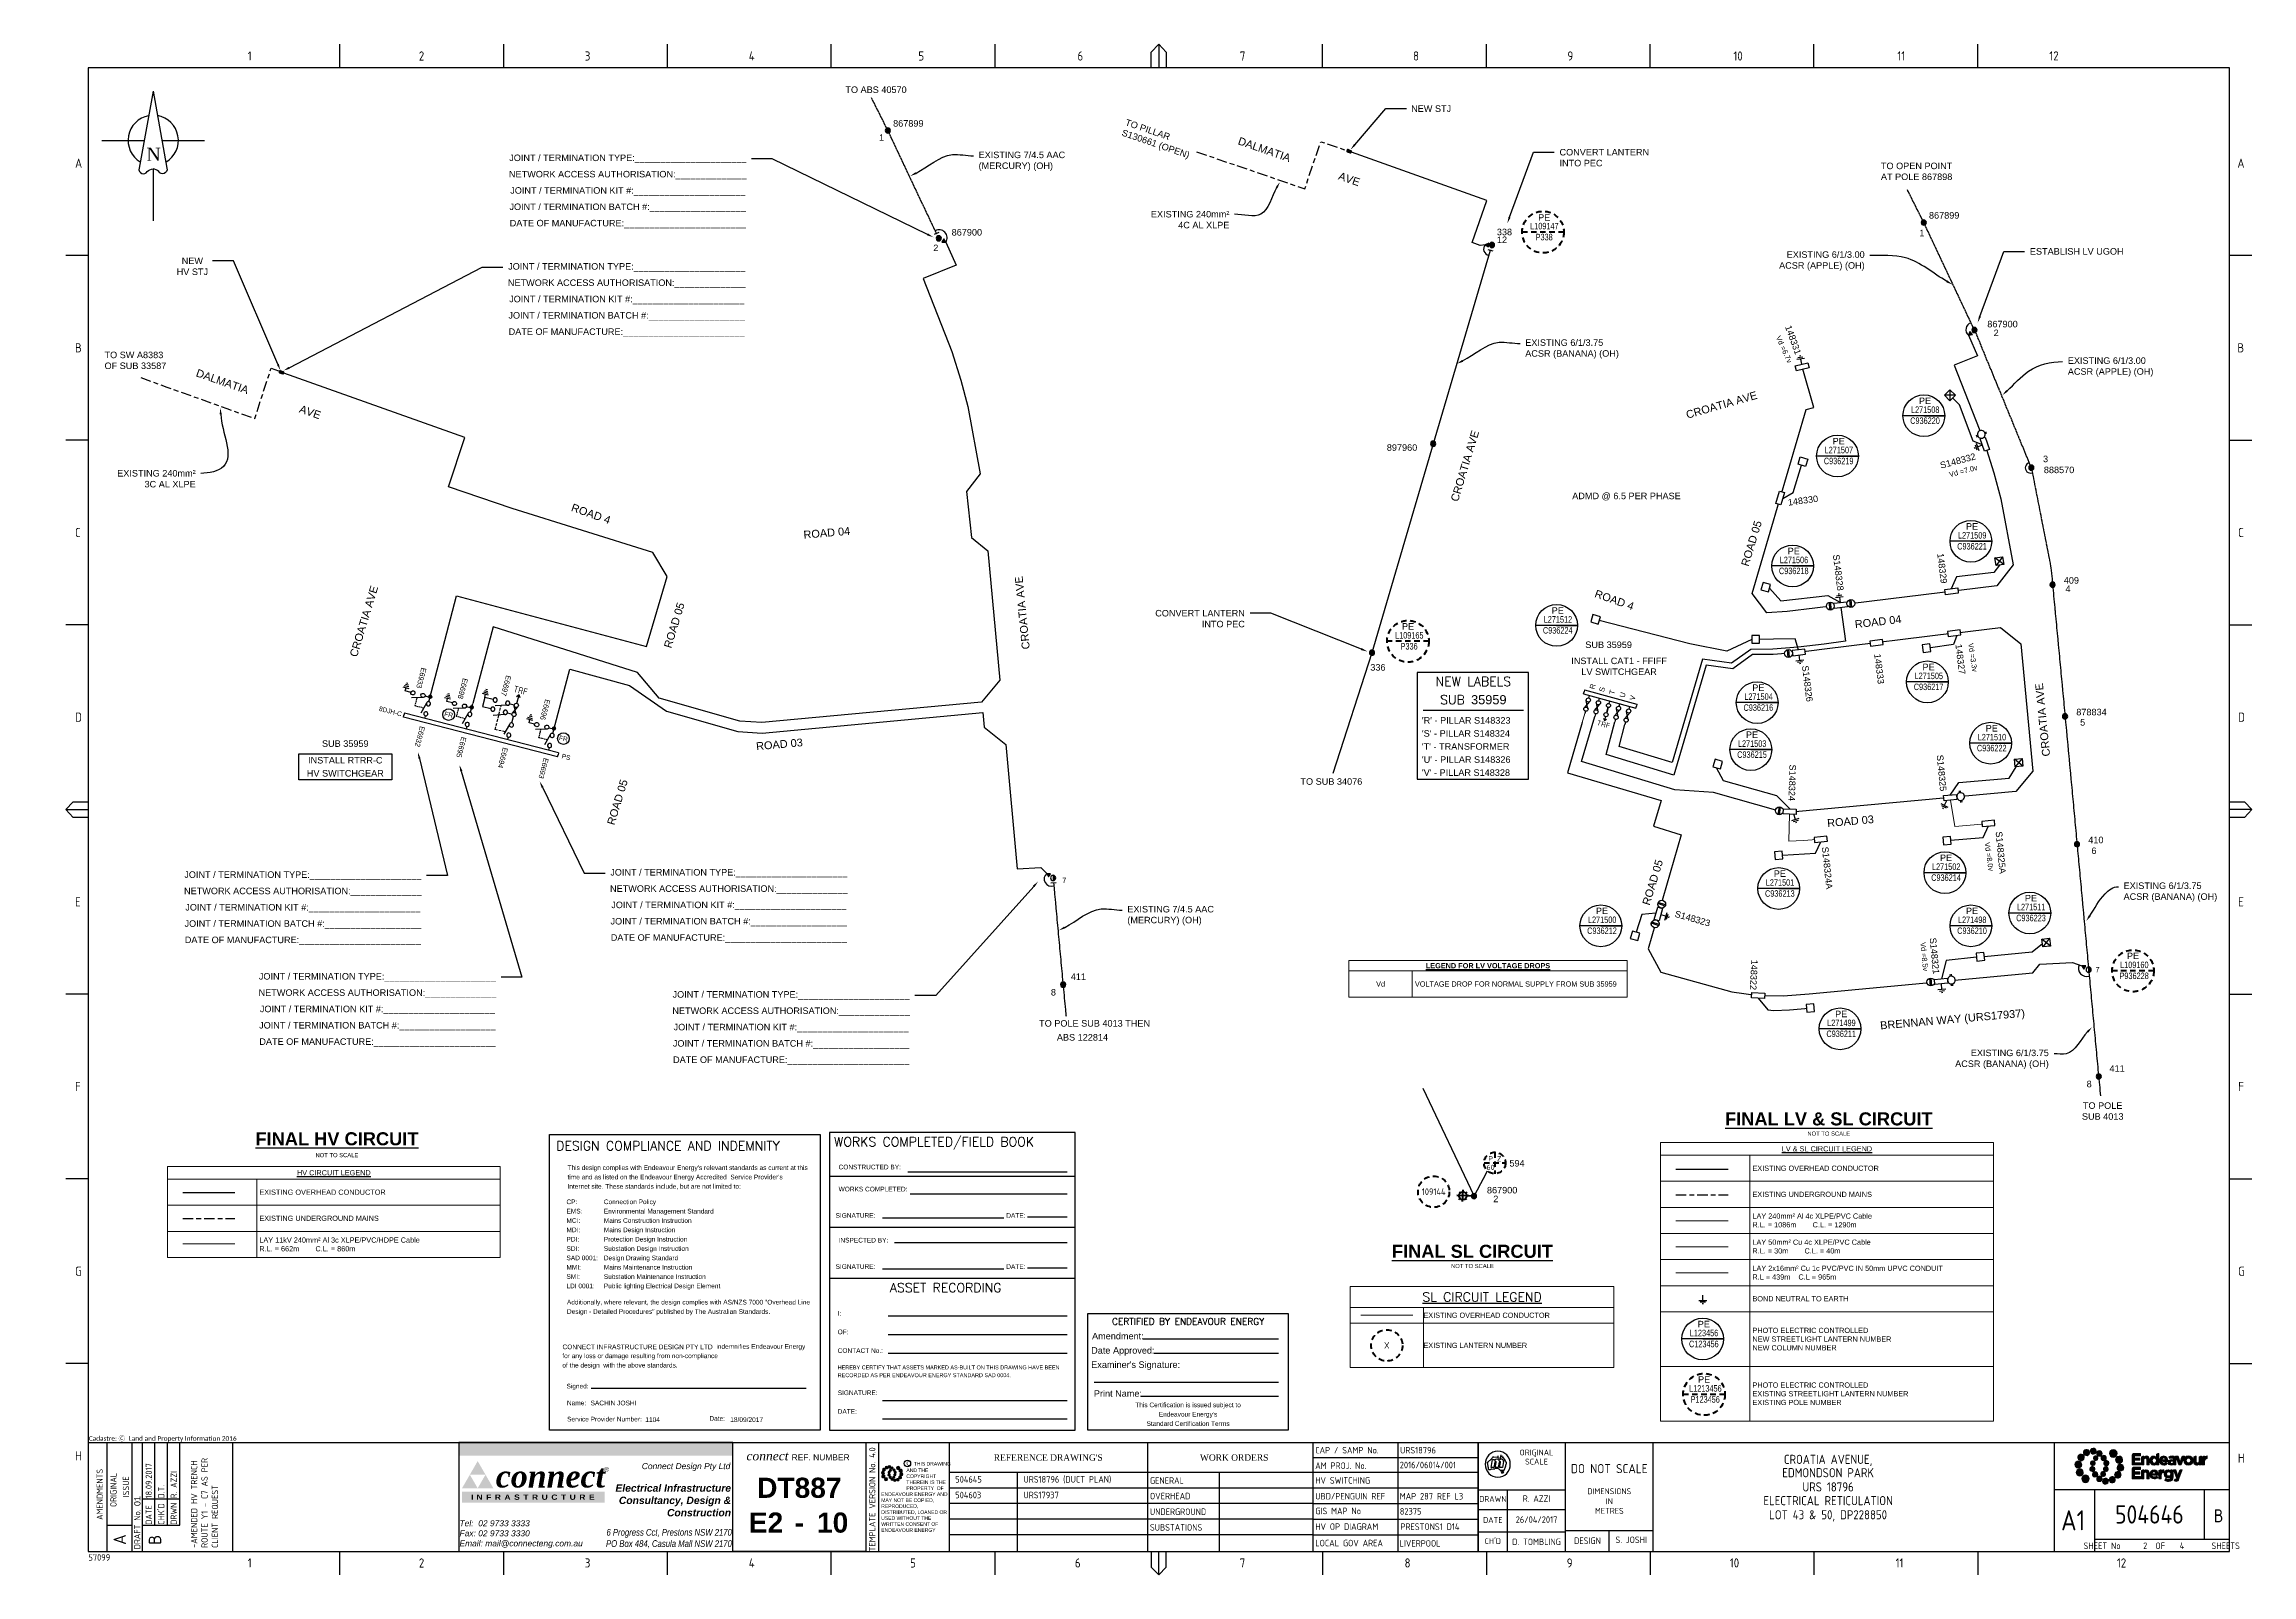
# Paper-space layout 'Sheet(2)' of a CAD drawing. Header units: metres. Extents: x -37 to 809, y -3 to 584.
import ezdxf
from ezdxf import colors
from ezdxf.entities.mleader import LeaderData, LeaderLine
from ezdxf.enums import TextEntityAlignment as Align
from ezdxf.math import Vec2, Vec3

# ---------------------------------------------------------------- set-up
doc = ezdxf.new("R2010")
doc.units = ezdxf.units.M
for name, pattern in [('A', [0]), ('Cable Exist OH', [1, 1, 0]), ('Cable Exist UG', [8.2, 4, -1.2, 1.8, -1.2]), ('CENTERX2', [4, 2.5, -0.5, 0.5, -0.5]), ('Dash', [5, 3, -2]), ('DASHED', [0.75, 0.5, -0.25]), ('IE Trench LV', [6.5, 5, -1.5])]:
    doc.linetypes.add(name, pattern=pattern)
doc.layers.get('0').update_dxf_attribs({"color": 6})
for name, color, linetype in [('_User Miscellaneous1', 7, 'Continuous'), ('Equip_HV_NEW', 2, 'Continuous'), ('Equip_LV_EXT', 7, 'Continuous'), ('Equip_SL_EXT', 5, 'Continuous'), ('Equip_SP_HV_EXT', 7, 'Continuous'), ('Equip_SP_SL_EXT', 7, 'Continuous'), ('Mains_HV_EXT', 7, 'Continuous'), ('Notes', 7, 'Continuous'), ('Notes_SP_MISC', 7, 'Continuous'), ('Notes_SP_NEW', 2, 'Continuous'), ('OH_Details_SP_MISC', 7, 'Continuous'), ('Sub_LV_EXT', 7, 'Continuous'), ('SupportsOH_SP_TR_HV_LV_SL_EXT', 7, 'Continuous'), ('SupportsOH_SP_TR_HV_LV_SL_MOD', 3, 'Continuous'), ('SupportsOH_SP_TR_HV_LV_SL_NEW', 2, 'Continuous'), ('SupportsUG_SP_EXT', 7, 'Continuous'), ('SupportsUG_SP_LV_EXT', 7, 'Continuous')]:
    doc.layers.add(name, color=color, linetype=linetype)
doc.layers.add('Cadastre Roads_SP_EXT', color=9, linetype='Continuous', lineweight=5)
doc.styles.add('ABlkR8pt', font='', dxfattribs={"height": 2.0202})
doc.styles.add('ANI10pt', font='ARIALNI.TTF', dxfattribs={"height": 2.5863})
doc.styles.add('AR07pt', font='arial.ttf', dxfattribs={"height": 1.7978})
doc.styles.add('AR09pt', font='arial.ttf', dxfattribs={"height": 2.3115})
doc.styles.add('ARB30pt', font='arialbd.ttf', dxfattribs={"height": 7.705})
doc.styles.add('ARBI11pt', font='arialbi.ttf', dxfattribs={"height": 2.8252})
doc.styles.add('ARI09pt', font='ariali.ttf', dxfattribs={"height": 2.3115})
doc.styles.add('ARIAL', font='arial.ttf', dxfattribs={"height": 2})
doc.styles.add('Elec', font='romand__.ttf')
doc.styles.add('iecARIAL', font='arial.ttf', dxfattribs={"height": 2})
doc.styles.add('iecISOCP', font='isocp.shx')
doc.styles.add('iecNAME', font='times.ttf')
doc.styles.add('iecTimesNewRoman', font='times.ttf')
doc.styles.add('IESYMBOL1', font='isocp.shx')
doc.styles.add('POLE_LABEL', font='arial.ttf')
doc.styles.add('SLCP_LABEL', font='arial.ttf', dxfattribs={"height": 3.5})
doc.styles.get("Standard").update_dxf_attribs({"font": 'arial.ttf'})
doc.styles.add('SWG_LABEL', font='arial.ttf')
doc.styles.add('SWITCH_LABEL', font='arial.ttf', dxfattribs={"height": 2.5})
doc.styles.add('TNRBI36pt', font='timesbi.ttf', dxfattribs={"height": 8.601})
doc.styles.add('TNRI14pt', font='timesi.ttf', dxfattribs={"height": 3.4292})
doc.styles.get('ABlkR8pt').set_extended_font_data('Arial Black')
doc.linetypes.add('Cable 1', pattern='A,7,-3,["//",Standard,S=1.5,R=0,X=-2.1,Y=-0.7],-0.001', length=10.001)
doc.linetypes.add('Cable 4', pattern='A,5.25,-0.1,["o",Standard,S=2,R=0,X=1.2,Y=-0.7],-4', length=9.35)
doc.linetypes.add('Cable G', pattern='A,6,-0.5,["G",Standard,S=1.7,R=0,X=0.3,Y=-0.8],-2.8', length=9.3)
doc.linetypes.add('Cable New UG', pattern='A,7,-0.25,["x",Standard,S=2,R=0,X=0.2,Y=-0.8],-2.1', length=9.35)

psp = doc.layouts.new('Sheet(2)')

# ---------------------------------------------------------------- texts
at = {"char_height": 2.5, "attachment_point": 1}
for s, width, insert in [('\\pi1.0135;{\\C7;TO POLE SUB 4013 THEN}', 44.1656, (343.21, 209.9)), ('{\\C7; ABS 122814}', 34.829, (350.06, 204.54)), ('\\pi2.8664;{\\C7;TO POLE \\P\\pi2.498;SUB 4013}', 20.6015, (741.32, 178.39))]:
    psp.add_mtext_dynamic_manual_height_columns(s, width=width, gutter_width=4, heights=[0], dxfattribs=dict(at, insert=insert))
at = {"layer": 'Cadastre Roads_SP_EXT', "color": 7}
for s, rotation, p in [('ROAD 4', 340.59071, (164.65, 405.05)), ('ROAD 04', 4.95164, (254.06, 394.32)), ('ROAD 05', 73.07838, (616.01, 383.51)), ('CROATIA AVE', 73.16202, (82.83, 348.77)), ('CROATIA AVE', 95.68778, (340.66, 352.08)), ('ROAD 4', 340.59071, (556.8, 372.04)), ('ROAD 05', 73.07838, (203.23, 352.15)), ('ROAD 04', 6.5293, (656.96, 360.03)), ('ROAD 03', 4.95164, (235.91, 313.3)), ('ROAD 03', 4.95164, (646.32, 283.86)), ('ROAD 05', 73.07838, (578.14, 253.64)), ('BRENNAN WAY (URS17937)', 4.95164, (666.62, 206.34))]:
    psp.add_text(s, height=3, rotation=rotation, dxfattribs=at).set_placement(p)
at = {"layer": 'Notes'}
for s, rotation, p in [('DALMATIA                 AVE', 340.76632, (420.15, 545.5)), ('CROATIA AVE', 15.95624, (592.6, 440.28)), ('CROATIA AVE', 73.16202, (504.72, 408.28)), ('CROATIA AVE', 95.68778, (731.63, 311.06))]:
    psp.add_text(s, height=3, rotation=rotation, dxfattribs=at).set_placement(p)
at = {"layer": 'Notes', "linetype": 'CENTERX2', "style": 'IESYMBOL1'}
psp.add_text('TRF', height=2.5, rotation=345.597, dxfattribs=at).set_placement((145.52, 336.2), align=Align.MIDDLE_CENTER)
at = {"layer": 'Notes', "char_height": 2.5, "attachment_point": 1}
for s, width, insert in [('\\pi0.9851;{\\C7;TO ABS 40570}', 25.212, (269, 567.59)), ('\\pi1.6112;{\\C7;TO OPEN POINT \\P\\pi1.6044;AT POLE 867898}', 30.4308, (665.18, 538.4))]:
    psp.add_mtext_dynamic_manual_height_columns(s, width=width, gutter_width=4, heights=[0], dxfattribs=dict(at, insert=insert))
at = {"layer": 'Notes', "color": 0, "lineweight": 0, "insert": (544.97, 354.94), "char_height": 2.5, "attachment_point": 1}
psp.add_mtext_dynamic_manual_height_columns('\\pi8.5578;SUB 35959', width=34.6685, gutter_width=4, heights=[0], dxfattribs=at)
at = {"layer": 'Notes', "char_height": 2, "attachment_point": 1, "rotation": 255.30615}
for s, insert in [('E6933', (109.5, 344.6)), ('E6698', (125.39, 340.53)), ('E6697', (141.95, 341.63)), ('E6696', (156.93, 332.44)), ('E6932', (108.93, 322.15)), ('E6695', (124.82, 318.08)), ('E6694', (140.72, 314.01)), ('E6693', (156.36, 309.99))]:
    psp.add_mtext_dynamic_manual_height_columns(s, width=9.3382, gutter_width=4, heights=[0], dxfattribs=dict(at, insert=insert))
at = {"layer": 'Notes', "insert": (510.61, 336.11), "char_height": 3.5, "width": 41.4942, "attachment_point": 5, "line_spacing_factor": 1.2, "style": 'Elec'}
psp.add_mtext('NEW LABELS\\PSUB {\\fArial|b0|i0|c0|p34;\\C0;35959}', dxfattribs=at)
at = {"layer": 'Notes', "char_height": 2, "width": 1.1319, "attachment_point": 1, "rotation": 75, "style": 'iecARIAL'}
for s, insert in [('R', (555.07, 337)), ('S', (558.72, 335.92)), ('T', (562.58, 334.95)), ('U', (566.57, 333.79)), ('V', (570.42, 332.73))]:
    psp.add_mtext(s, dxfattribs=dict(at, insert=insert))
at = {"layer": 'Notes', "insert": (490.91, 314.7), "char_height": 2.5, "width": 36.5085, "attachment_point": 4, "line_spacing_factor": 1.2}
psp.add_mtext("'R' - PILLAR S148323\\P'S' - PILLAR S148324\\P'T' - TRANSFORMER\\P'U' - PILLAR S148326\\P'V' - PILLAR S148328", dxfattribs=at)
at = {"layer": 'Notes', "linetype": 'Cable 4', "insert": (66.66, 317.08), "char_height": 2.5, "attachment_point": 1}
psp.add_mtext_dynamic_manual_height_columns('\\pi2.7652;SUB 35959', width=23.0833, gutter_width=4, heights=[0], dxfattribs=at)
at = {"layer": 'Notes', "color": 7, "lineweight": -3, "insert": (78.37, 306.94), "char_height": 2.5, "width": 33.0549, "attachment_point": 5, "line_spacing_factor": 1.2, "bg_fill": 16}
psp.add_mtext('INSTALL RTRR-C\\PHV SWITCHGEAR', dxfattribs=at)
at = {"layer": 'Notes', "linetype": 'Cable G', "attachment_point": 5}
for s, width, insert, char_height in [('{\\fArial|b1|i0|c0|p34;\\LFINAL LV & SL CIRCUIT}', 97.2761, (646.82, 172.02), 5), ('NOT TO SCALE', 29.0003, (646.82, 166.4), 1.6), ('{\\fArial|b1|i0|c0|p34;\\LFINAL SL CIRCUIT}', 97.2761, (510.26, 121.29), 5), ('NOT TO SCALE', 29.0003, (510.26, 115.67), 1.6)]:
    psp.add_mtext_dynamic_manual_height_columns(s, width=width, gutter_width=4, heights=[0], dxfattribs=dict(at, insert=insert, char_height=char_height))
at = {"layer": 'Notes', "style": 'ARIAL'}
psp.add_attdef('8DJH-C', text='8DJH', height=1.8, rotation=345.61444, dxfattribs=at).set_placement((91.33, 329.3), align=Align.MIDDLE_LEFT)
psp.add_attdef('PS', text='PS', height=1.8, rotation=345.61444, dxfattribs=at).set_placement((164.58, 310.28), align=Align.MIDDLE_RIGHT)

# ---------------------------------------------------------------- blocks, each defined once
blk = doc.blocks.new('EE_LOGO_SMALL')
at = {"layer": 'Notes'}
h = blk.add_hatch(color=256, dxfattribs=at)
edge = h.paths.add_edge_path()
edge.add_spline(control_points=[(-8.4, 2), (-9.2, 2), (-9.8, 1.4), (-9.8, 0.7), (-9.9, -0.1), (-9.3, -0.7), (-8.6, -0.8), (-7.8, -0.8), (-7.2, -0.2), (-7.1, 0.5), (-7.1, 1.3), (-7.7, 1.9), (-8.4, 2)], knot_values=[0, 0, 0, 0, 1, 1, 1, 2, 2, 2, 3, 3, 3, 4, 4, 4, 4], degree=3, periodic=0)
h = blk.add_hatch(color=256, dxfattribs=at)
edge = h.paths.add_edge_path()
edge.add_spline(control_points=[(-6.8, 4.5), (-7.4, 4.8), (-8.2, 4.6), (-8.6, 4), (-8.9, 3.4), (-8.7, 2.6), (-8.1, 2.2), (-7.5, 1.9), (-6.7, 2.1), (-6.3, 2.7), (-6, 3.3), (-6.2, 4.1), (-6.8, 4.5)], knot_values=[0, 0, 0, 0, 1, 1, 1, 2, 2, 2, 3, 3, 3, 4, 4, 4, 4], degree=3, periodic=0)
h = blk.add_hatch(color=256, dxfattribs=at)
edge = h.paths.add_edge_path()
edge.add_spline(control_points=[(-4.2, 5.9), (-4.6, 6.5), (-5.3, 6.6), (-5.9, 6.3), (-6.4, 5.9), (-6.6, 5.1), (-6.2, 4.6), (-5.9, 4), (-5.1, 3.8), (-4.6, 4.2), (-4, 4.6), (-3.8, 5.3), (-4.2, 5.9)], knot_values=[0, 0, 0, 0, 1, 1, 1, 2, 2, 2, 3, 3, 3, 4, 4, 4, 4], degree=3, periodic=0)
h = blk.add_hatch(color=256, dxfattribs=at)
edge = h.paths.add_edge_path()
edge.add_spline(control_points=[(-1.3, 5.9), (-1.4, 6.5), (-2, 7), (-2.6, 6.9), (-3.3, 6.9), (-3.7, 6.3), (-3.7, 5.6), (-3.6, 5), (-3, 4.5), (-2.4, 4.6), (-1.7, 4.7), (-1.3, 5.2), (-1.3, 5.9)], knot_values=[0, 0, 0, 0, 1, 1, 1, 2, 2, 2, 3, 3, 3, 4, 4, 4, 4], degree=3, periodic=0)
h = blk.add_hatch(color=256, dxfattribs=at)
edge = h.paths.add_edge_path()
edge.add_spline(control_points=[(-2.5, 2.1), (-3, 2.2), (-3.5, 1.9), (-3.6, 1.3), (-3.7, 0.8), (-3.4, 0.3), (-2.9, 0.2), (-2.4, 0.1), (-1.9, 0.4), (-1.8, 0.9), (-1.7, 1.5), (-2, 2), (-2.5, 2.1)], knot_values=[0, 0, 0, 0, 1, 1, 1, 2, 2, 2, 3, 3, 3, 4, 4, 4, 4], degree=3, periodic=0)
h = blk.add_hatch(color=256, dxfattribs=at)
edge = h.paths.add_edge_path()
edge.add_spline(control_points=[(1, 4.9), (1, 4.3), (0.5, 3.8), (-0.1, 3.8), (-0.7, 3.8), (-1.2, 4.3), (-1.2, 4.9), (-1.2, 5.5), (-0.7, 6), (-0.1, 6), (0.5, 6), (1, 5.5), (1, 4.9)], knot_values=[0, 0, 0, 0, 1, 1, 1, 2, 2, 2, 3, 3, 3, 4, 4, 4, 4], degree=3, periodic=0)
edge = h.paths.add_edge_path()
edge.add_spline(control_points=[(-1.4, 4), (-1.9, 4.1), (-2.4, 3.8), (-2.5, 3.3), (-2.6, 2.7), (-2.3, 2.2), (-1.8, 2.1), (-1.3, 2), (-0.7, 2.3), (-0.6, 2.9), (-0.5, 3.4), (-0.9, 3.9), (-1.4, 4)], knot_values=[0, 0, 0, 0, 1, 1, 1, 2, 2, 2, 3, 3, 3, 4, 4, 4, 4], degree=3, periodic=0)
h = blk.add_hatch(color=256, dxfattribs=at)
edge = h.paths.add_edge_path()
edge.add_spline(control_points=[(2.3, 2.4), (2.8, 2.8), (2.8, 3.4), (2.4, 3.9), (2, 4.3), (1.4, 4.3), (0.9, 3.9), (0.5, 3.6), (0.5, 2.9), (0.9, 2.5), (1.2, 2), (1.9, 2), (2.3, 2.4)], knot_values=[0, 0, 0, 0, 1, 1, 1, 2, 2, 2, 3, 3, 3, 4, 4, 4, 4], degree=3, periodic=0)
edge = h.paths.add_edge_path()
edge.add_spline(control_points=[(1, 4.9), (1, 4.3), (0.5, 3.8), (-0.1, 3.8), (-0.7, 3.8), (-1.2, 4.3), (-1.2, 4.9), (-1.2, 5.5), (-0.7, 6), (-0.1, 6), (0.5, 6), (1, 5.5), (1, 4.9)], knot_values=[0, 0, 0, 0, 1, 1, 1, 2, 2, 2, 3, 3, 3, 4, 4, 4, 4], degree=3, periodic=0)
h = blk.add_hatch(color=256, dxfattribs=at)
edge = h.paths.add_edge_path()
edge.add_spline(control_points=[(1, 4.9), (1, 4.3), (0.5, 3.8), (-0.1, 3.8), (-0.7, 3.8), (-1.2, 4.3), (-1.2, 4.9), (-1.2, 5.5), (-0.7, 6), (-0.1, 6), (0.5, 6), (1, 5.5), (1, 4.9)], knot_values=[0, 0, 0, 0, 1, 1, 1, 2, 2, 2, 3, 3, 3, 4, 4, 4, 4], degree=3, periodic=0)
edge = h.paths.add_edge_path(flags=16)
edge.add_spline(control_points=[(1, 4.9), (1, 4.3), (0.5, 3.8), (-0.1, 3.8), (-0.7, 3.8), (-1.2, 4.3), (-1.2, 4.9), (-1.2, 5.5), (-0.7, 6), (-0.1, 6), (0.5, 6), (1, 5.5), (1, 4.9)], knot_values=[0, 0, 0, 0, 1, 1, 1, 2, 2, 2, 3, 3, 3, 4, 4, 4, 4], degree=3, periodic=0)
h = blk.add_hatch(color=256, dxfattribs=at)
edge = h.paths.add_edge_path()
edge.add_spline(control_points=[(3, 0.2), (3.5, 0.3), (3.8, 0.9), (3.7, 1.4), (3.6, 1.9), (3, 2.3), (2.5, 2.1), (1.9, 2), (1.6, 1.4), (1.8, 0.9), (1.9, 0.4), (2.5, 0.1), (3, 0.2)], knot_values=[0, 0, 0, 0, 1, 1, 1, 2, 2, 2, 3, 3, 3, 4, 4, 4, 4], degree=3, periodic=0)
h = blk.add_hatch(color=256, dxfattribs=at)
edge = h.paths.add_edge_path()
edge.add_spline(control_points=[(7, 4.9), (7, 4), (6.3, 3.4), (5.5, 3.4), (4.6, 3.4), (4, 4), (4, 4.9), (4, 5.7), (4.6, 6.4), (5.5, 6.4), (6.3, 6.4), (7, 5.7), (7, 4.9)], knot_values=[0, 0, 0, 0, 1, 1, 1, 2, 2, 2, 3, 3, 3, 4, 4, 4, 4], degree=3, periodic=0)
h = blk.add_hatch(color=256, dxfattribs=at)
edge = h.paths.add_edge_path()
edge.add_spline(control_points=[(8.4, 1.1), (9.1, 1.5), (9.4, 2.3), (9.1, 3), (8.8, 3.7), (7.9, 4.1), (7.2, 3.8), (6.5, 3.4), (6.2, 2.6), (6.5, 1.9), (6.8, 1.2), (7.7, 0.8), (8.4, 1.1)], knot_values=[0, 0, 0, 0, 1, 1, 1, 2, 2, 2, 3, 3, 3, 4, 4, 4, 4], degree=3, periodic=0)
h = blk.add_hatch(color=256, dxfattribs=at)
edge = h.paths.add_edge_path()
edge.add_spline(control_points=[(8.3, -1.9), (9, -1.9), (9.7, -1.4), (9.7, -0.6), (9.7, 0.1), (9.2, 0.8), (8.4, 0.8), (7.7, 0.8), (7, 0.3), (7, -0.5), (6.9, -1.2), (7.5, -1.9), (8.3, -1.9)], knot_values=[0, 0, 0, 0, 1, 1, 1, 2, 2, 2, 3, 3, 3, 4, 4, 4, 4], degree=3, periodic=0)
h = blk.add_hatch(color=256, dxfattribs=at)
edge = h.paths.add_edge_path()
edge.add_spline(control_points=[(-8.5, -1.1), (-9.2, -1.4), (-9.6, -2.3), (-9.3, -3), (-8.9, -3.7), (-8.1, -4), (-7.4, -3.7), (-6.7, -3.4), (-6.3, -2.5), (-6.6, -1.8), (-7, -1.1), (-7.8, -0.8), (-8.5, -1.1)], knot_values=[0, 0, 0, 0, 1, 1, 1, 2, 2, 2, 3, 3, 3, 4, 4, 4, 4], degree=3, periodic=0)
h = blk.add_hatch(color=256, dxfattribs=at)
edge = h.paths.add_edge_path()
edge.add_spline(control_points=[(-7.1, -4.8), (-7.1, -4), (-6.5, -3.3), (-5.6, -3.3), (-4.8, -3.3), (-4.1, -4), (-4.1, -4.8), (-4.1, -5.7), (-4.8, -6.3), (-5.6, -6.3), (-6.5, -6.3), (-7.1, -5.7), (-7.1, -4.8)], knot_values=[0, 0, 0, 0, 1, 1, 1, 2, 2, 2, 3, 3, 3, 4, 4, 4, 4], degree=3, periodic=0)
h = blk.add_hatch(color=256, dxfattribs=at)
edge = h.paths.add_edge_path()
edge.add_spline(control_points=[(-3.1, -0.2), (-3.7, -0.3), (-4, -0.8), (-3.8, -1.4), (-3.7, -1.9), (-3.2, -2.2), (-2.6, -2.1), (-2.1, -1.9), (-1.8, -1.4), (-1.9, -0.9), (-2.1, -0.3), (-2.6, 0), (-3.1, -0.2)], knot_values=[0, 0, 0, 0, 1, 1, 1, 2, 2, 2, 3, 3, 3, 4, 4, 4, 4], degree=3, periodic=0)
h = blk.add_hatch(color=256, dxfattribs=at)
edge = h.paths.add_edge_path()
edge.add_spline(control_points=[(-2.5, -2.3), (-2.9, -2.7), (-3, -3.4), (-2.6, -3.8), (-2.2, -4.2), (-1.5, -4.3), (-1.1, -3.9), (-0.7, -3.5), (-0.6, -2.8), (-1, -2.4), (-1.4, -2), (-2, -1.9), (-2.5, -2.3)], knot_values=[0, 0, 0, 0, 1, 1, 1, 2, 2, 2, 3, 3, 3, 4, 4, 4, 4], degree=3, periodic=0)
h = blk.add_hatch(color=256, dxfattribs=at)
edge = h.paths.add_edge_path()
edge.add_spline(control_points=[(-1.2, -4.8), (-1.2, -4.2), (-0.7, -3.7), (-0.1, -3.7), (0.5, -3.7), (1, -4.2), (1, -4.8), (1, -5.4), (0.5, -5.9), (-0.1, -5.9), (-0.7, -5.9), (-1.2, -5.4), (-1.2, -4.8)], knot_values=[0, 0, 0, 0, 1, 1, 1, 2, 2, 2, 3, 3, 3, 4, 4, 4, 4], degree=3, periodic=0)
h = blk.add_hatch(color=256, dxfattribs=at)
edge = h.paths.add_edge_path()
edge.add_spline(control_points=[(1.2, -3.9), (1.7, -4.1), (2.2, -3.7), (2.3, -3.2), (2.5, -2.7), (2.1, -2.2), (1.6, -2.1), (1.1, -2), (0.6, -2.3), (0.5, -2.8), (0.4, -3.3), (0.7, -3.8), (1.2, -3.9)], knot_values=[0, 0, 0, 0, 1, 1, 1, 2, 2, 2, 3, 3, 3, 4, 4, 4, 4], degree=3, periodic=0)
h = blk.add_hatch(color=256, dxfattribs=at)
edge = h.paths.add_edge_path()
edge.add_spline(control_points=[(1.2, -5.8), (1.3, -6.5), (1.8, -6.9), (2.5, -6.9), (3.1, -6.8), (3.6, -6.2), (3.5, -5.6), (3.4, -5), (2.9, -4.5), (2.2, -4.6), (1.6, -4.6), (1.1, -5.2), (1.2, -5.8)], knot_values=[0, 0, 0, 0, 1, 1, 1, 2, 2, 2, 3, 3, 3, 4, 4, 4, 4], degree=3, periodic=0)
h = blk.add_hatch(color=256, dxfattribs=at)
edge = h.paths.add_edge_path()
edge.add_spline(control_points=[(2.4, -2), (2.9, -2.1), (3.4, -1.8), (3.5, -1.3), (3.6, -0.8), (3.3, -0.3), (2.8, -0.2), (2.2, -0.1), (1.7, -0.4), (1.6, -0.9), (1.5, -1.4), (1.8, -1.9), (2.4, -2)], knot_values=[0, 0, 0, 0, 1, 1, 1, 2, 2, 2, 3, 3, 3, 4, 4, 4, 4], degree=3, periodic=0)
h = blk.add_hatch(color=256, dxfattribs=at)
edge = h.paths.add_edge_path()
edge.add_spline(control_points=[(4, -5.8), (4.4, -6.4), (5.2, -6.6), (5.7, -6.2), (6.3, -5.8), (6.5, -5.1), (6.1, -4.5), (5.7, -4), (5, -3.8), (4.4, -4.2), (3.8, -4.5), (3.7, -5.3), (4, -5.8)], knot_values=[0, 0, 0, 0, 1, 1, 1, 2, 2, 2, 3, 3, 3, 4, 4, 4, 4], degree=3, periodic=0)
h = blk.add_hatch(color=256, dxfattribs=at)
edge = h.paths.add_edge_path()
edge.add_spline(control_points=[(6.7, -4.4), (7.3, -4.8), (8.1, -4.6), (8.4, -4), (8.8, -3.3), (8.6, -2.6), (8, -2.2), (7.3, -1.8), (6.6, -2.1), (6.2, -2.7), (5.8, -3.3), (6, -4.1), (6.7, -4.4)], knot_values=[0, 0, 0, 0, 1, 1, 1, 2, 2, 2, 3, 3, 3, 4, 4, 4, 4], degree=3, periodic=0)
at = {"layer": 'Notes', "lineweight": 0}
for points in [[(1.8, 2.1), (1.8, 2.1)], [(-2, -2.1), (-2, -2.1)]]:
    blk.add_lwpolyline(points, dxfattribs=at)
for points in [[(-8.4, 2), (-9.2, 2), (-9.8, 1.4), (-9.8, 0.7), (-9.9, -0.1), (-9.3, -0.7), (-8.6, -0.8), (-7.8, -0.8), (-7.2, -0.2), (-7.1, 0.5), (-7.1, 1.3), (-7.7, 1.9), (-8.4, 2)], [(-6.8, 4.5), (-7.4, 4.8), (-8.2, 4.6), (-8.6, 4), (-8.9, 3.4), (-8.7, 2.6), (-8.1, 2.2), (-7.5, 1.9), (-6.7, 2.1), (-6.3, 2.7), (-6, 3.3), (-6.2, 4.1), (-6.8, 4.5)], [(-4.2, 5.9), (-4.6, 6.5), (-5.3, 6.6), (-5.9, 6.3), (-6.4, 5.9), (-6.6, 5.1), (-6.2, 4.6), (-5.9, 4), (-5.1, 3.8), (-4.6, 4.2), (-4, 4.6), (-3.8, 5.3), (-4.2, 5.9)], [(-1.3, 5.9), (-1.4, 6.5), (-2, 7), (-2.6, 6.9), (-3.3, 6.9), (-3.7, 6.3), (-3.7, 5.6), (-3.6, 5), (-3, 4.5), (-2.4, 4.6), (-1.7, 4.7), (-1.3, 5.2), (-1.3, 5.9)], [(-2.5, 2.1), (-3, 2.2), (-3.5, 1.9), (-3.6, 1.3), (-3.7, 0.8), (-3.4, 0.3), (-2.9, 0.2), (-2.4, 0.1), (-1.9, 0.4), (-1.8, 0.9), (-1.7, 1.5), (-2, 2), (-2.5, 2.1)], [(-1.4, 4), (-1.9, 4.1), (-2.4, 3.8), (-2.5, 3.3), (-2.6, 2.7), (-2.3, 2.2), (-1.8, 2.1), (-1.3, 2), (-0.7, 2.3), (-0.6, 2.9), (-0.5, 3.4), (-0.9, 3.9), (-1.4, 4)], [(1, 4.9), (1, 4.3), (0.5, 3.8), (-0.1, 3.8), (-0.7, 3.8), (-1.2, 4.3), (-1.2, 4.9), (-1.2, 5.5), (-0.7, 6), (-0.1, 6), (0.5, 6), (1, 5.5), (1, 4.9)], [(1, 4.9), (1, 4.3), (0.5, 3.8), (-0.1, 3.8), (-0.7, 3.8), (-1.2, 4.3), (-1.2, 4.9), (-1.2, 5.5), (-0.7, 6), (-0.1, 6), (0.5, 6), (1, 5.5), (1, 4.9)], [(2.3, 2.4), (2.8, 2.8), (2.8, 3.4), (2.4, 3.9), (2, 4.3), (1.4, 4.3), (0.9, 3.9), (0.5, 3.6), (0.5, 2.9), (0.9, 2.5), (1.2, 2), (1.9, 2), (2.3, 2.4)], [(3, 0.2), (3.5, 0.3), (3.8, 0.9), (3.7, 1.4), (3.6, 1.9), (3, 2.3), (2.5, 2.1), (1.9, 2), (1.6, 1.4), (1.8, 0.9), (1.9, 0.4), (2.5, 0.1), (3, 0.2)], [(7, 4.9), (7, 4), (6.3, 3.4), (5.5, 3.4), (4.6, 3.4), (4, 4), (4, 4.9), (4, 5.7), (4.6, 6.4), (5.5, 6.4), (6.3, 6.4), (7, 5.7), (7, 4.9)], [(8.4, 1.1), (9.1, 1.5), (9.4, 2.3), (9.1, 3), (8.8, 3.7), (7.9, 4.1), (7.2, 3.8), (6.5, 3.4), (6.2, 2.6), (6.5, 1.9), (6.8, 1.2), (7.7, 0.8), (8.4, 1.1)], [(8.3, -1.9), (9, -1.9), (9.7, -1.4), (9.7, -0.6), (9.7, 0.1), (9.2, 0.8), (8.4, 0.8), (7.7, 0.8), (7, 0.3), (7, -0.5), (6.9, -1.2), (7.5, -1.9), (8.3, -1.9)], [(-8.5, -1.1), (-9.2, -1.4), (-9.6, -2.3), (-9.3, -3), (-8.9, -3.7), (-8.1, -4), (-7.4, -3.7), (-6.7, -3.4), (-6.3, -2.5), (-6.6, -1.8), (-7, -1.1), (-7.8, -0.8), (-8.5, -1.1)], [(-7.1, -4.8), (-7.1, -4), (-6.5, -3.3), (-5.6, -3.3), (-4.8, -3.3), (-4.1, -4), (-4.1, -4.8), (-4.1, -5.7), (-4.8, -6.3), (-5.6, -6.3), (-6.5, -6.3), (-7.1, -5.7), (-7.1, -4.8)], [(-3.1, -0.2), (-3.7, -0.3), (-4, -0.8), (-3.8, -1.4), (-3.7, -1.9), (-3.2, -2.2), (-2.6, -2.1), (-2.1, -1.9), (-1.8, -1.4), (-1.9, -0.9), (-2.1, -0.3), (-2.6, 0), (-3.1, -0.2)], [(-2.5, -2.3), (-2.9, -2.7), (-3, -3.4), (-2.6, -3.8), (-2.2, -4.2), (-1.5, -4.3), (-1.1, -3.9), (-0.7, -3.5), (-0.6, -2.8), (-1, -2.4), (-1.4, -2), (-2, -1.9), (-2.5, -2.3)], [(-1.2, -4.8), (-1.2, -4.2), (-0.7, -3.7), (-0.1, -3.7), (0.5, -3.7), (1, -4.2), (1, -4.8), (1, -5.4), (0.5, -5.9), (-0.1, -5.9), (-0.7, -5.9), (-1.2, -5.4), (-1.2, -4.8)], [(1.2, -3.9), (1.7, -4.1), (2.2, -3.7), (2.3, -3.2), (2.5, -2.7), (2.1, -2.2), (1.6, -2.1), (1.1, -2), (0.6, -2.3), (0.5, -2.8), (0.4, -3.3), (0.7, -3.8), (1.2, -3.9)], [(1.2, -5.8), (1.3, -6.5), (1.8, -6.9), (2.5, -6.9), (3.1, -6.8), (3.6, -6.2), (3.5, -5.6), (3.4, -5), (2.9, -4.5), (2.2, -4.6), (1.6, -4.6), (1.1, -5.2), (1.2, -5.8)], [(2.4, -2), (2.9, -2.1), (3.4, -1.8), (3.5, -1.3), (3.6, -0.8), (3.3, -0.3), (2.8, -0.2), (2.2, -0.1), (1.7, -0.4), (1.6, -0.9), (1.5, -1.4), (1.8, -1.9), (2.4, -2)], [(4, -5.8), (4.4, -6.4), (5.2, -6.6), (5.7, -6.2), (6.3, -5.8), (6.5, -5.1), (6.1, -4.5), (5.7, -4), (5, -3.8), (4.4, -4.2), (3.8, -4.5), (3.7, -5.3), (4, -5.8)], [(6.7, -4.4), (7.3, -4.8), (8.1, -4.6), (8.4, -4), (8.8, -3.3), (8.6, -2.6), (8, -2.2), (7.3, -1.8), (6.6, -2.1), (6.2, -2.7), (5.8, -3.3), (6, -4.1), (6.7, -4.4)]]:
    blk.add_open_spline(points, degree=3, knots=[0, 0, 0, 0, 1, 1, 1, 2, 2, 2, 3, 3, 3, 4, 4, 4, 4], dxfattribs=at)
blk = doc.blocks.new('EE_COPYRIGHT_A1')
at = {"layer": 'Notes'}
blk.add_circle((9.53, -0.82), 1.15, dxfattribs=at)
at = {"xscale": 0.4, "yscale": 0.4, "zscale": 0.4}
blk.add_blockref('EE_LOGO_SMALL', (3.96, -4.29), dxfattribs=at)
at = {"layer": 'Notes', "insert": (0, 0), "char_height": 1.25, "width": 24.1208, "attachment_point": 1, "style": 'ARIAL'}
blk.add_mtext('\\pt8.75;               ^I{\\H1.2x;C } THIS DRAWING\\P\\pi-8.75,l8.75,t8.75,20;       ^IAND THE ^I\\P\\pi0,t8.75;COPYRIGHT\\P\\pi-8.75,t1.25,8.75;^I^ITHEREIN IS THE PROPERTY  OF \\P\\pi0,l0,t1.25;ENDEAVOUR ENERGY AND MAY NOT BE COPIED, REPRODUCED, DISTRIBUTED, LOANED OR USED WITHOUT THE WRITTEN CONSENT OF ENDEAVOUR ENERGY', dxfattribs=at)
blk = doc.blocks.new('EE_LOGO')
h = blk.add_hatch(color=7)
edge = h.paths.add_edge_path()
edge.add_spline(control_points=[(-25.34, 1.94), (-26.08, 1.98), (-26.72, 1.41), (-26.77, 0.66), (-26.81, -0.09), (-26.24, -0.72), (-25.49, -0.77), (-24.74, -0.81), (-24.1, -0.24), (-24.06, 0.51), (-24.02, 1.25), (-24.59, 1.89), (-25.34, 1.94)], knot_values=[0, 0, 0, 0, 1, 1, 1, 2, 2, 2, 3, 3, 3, 4, 4, 4, 4], degree=3, periodic=0)
h = blk.add_hatch(color=7)
edge = h.paths.add_edge_path()
edge.add_spline(control_points=[(-23.73, 4.46), (-24.34, 4.81), (-25.13, 4.61), (-25.49, 3.99), (-25.85, 3.38), (-25.64, 2.59), (-25.03, 2.23), (-24.41, 1.87), (-23.63, 2.08), (-23.27, 2.69), (-22.91, 3.31), (-23.12, 4.1), (-23.73, 4.46)], knot_values=[0, 0, 0, 0, 1, 1, 1, 2, 2, 2, 3, 3, 3, 4, 4, 4, 4], degree=3, periodic=0)
h = blk.add_hatch(color=7)
edge = h.paths.add_edge_path()
edge.add_spline(control_points=[(-21.12, 5.87), (-21.48, 6.44), (-22.24, 6.61), (-22.81, 6.24), (-23.37, 5.88), (-23.54, 5.12), (-23.17, 4.55), (-22.81, 3.98), (-22.05, 3.82), (-21.48, 4.19), (-20.92, 4.55), (-20.75, 5.31), (-21.12, 5.87)], knot_values=[0, 0, 0, 0, 1, 1, 1, 2, 2, 2, 3, 3, 3, 4, 4, 4, 4], degree=3, periodic=0)
h = blk.add_hatch(color=7)
edge = h.paths.add_edge_path()
edge.add_spline(control_points=[(-19.43, 2.06), (-19.94, 2.17), (-20.44, 1.84), (-20.55, 1.33), (-20.66, 0.82), (-20.34, 0.32), (-19.83, 0.21), (-19.32, 0.1), (-18.81, 0.42), (-18.71, 0.93), (-18.59, 1.44), (-18.92, 1.95), (-19.43, 2.06)], knot_values=[0, 0, 0, 0, 1, 1, 1, 2, 2, 2, 3, 3, 3, 4, 4, 4, 4], degree=3, periodic=0)
h = blk.add_hatch(color=7)
edge = h.paths.add_edge_path()
edge.add_spline(control_points=[(-18.27, 5.87), (-18.34, 6.5), (-18.91, 6.97), (-19.54, 6.9), (-20.18, 6.84), (-20.65, 6.27), (-20.58, 5.63), (-20.52, 4.99), (-19.95, 4.53), (-19.31, 4.59), (-18.67, 4.66), (-18.21, 5.23), (-18.27, 5.87)], knot_values=[0, 0, 0, 0, 1, 1, 1, 2, 2, 2, 3, 3, 3, 4, 4, 4, 4], degree=3, periodic=0)
h = blk.add_hatch(color=7)
edge = h.paths.add_edge_path()
edge.add_spline(control_points=[(-15.91, 4.86), (-15.91, 4.26), (-16.4, 3.77), (-17, 3.77), (-17.6, 3.77), (-18.08, 4.26), (-18.08, 4.86), (-18.08, 5.46), (-17.6, 5.95), (-17, 5.95), (-16.4, 5.95), (-15.91, 5.46), (-15.91, 4.86)], knot_values=[0, 0, 0, 0, 1, 1, 1, 2, 2, 2, 3, 3, 3, 4, 4, 4, 4], degree=3, periodic=0)
edge = h.paths.add_edge_path()
edge.add_spline(control_points=[(-18.29, 3.97), (-18.8, 4.08), (-19.3, 3.76), (-19.41, 3.25), (-19.52, 2.74), (-19.2, 2.23), (-18.69, 2.12), (-18.18, 2.01), (-17.67, 2.33), (-17.56, 2.84), (-17.45, 3.35), (-17.78, 3.86), (-18.29, 3.97)], knot_values=[0, 0, 0, 0, 1, 1, 1, 2, 2, 2, 3, 3, 3, 4, 4, 4, 4], degree=3, periodic=0)
h = blk.add_hatch(color=7)
edge = h.paths.add_edge_path()
edge.add_spline(control_points=[(-14.59, 2.36), (-14.16, 2.75), (-14.12, 3.41), (-14.51, 3.84), (-14.89, 4.27), (-15.55, 4.31), (-15.99, 3.93), (-16.42, 3.54), (-16.46, 2.88), (-16.07, 2.45), (-15.69, 2.01), (-15.02, 1.98), (-14.59, 2.36)], knot_values=[0, 0, 0, 0, 1, 1, 1, 2, 2, 2, 3, 3, 3, 4, 4, 4, 4], degree=3, periodic=0)
edge = h.paths.add_edge_path()
edge.add_spline(control_points=[(-15.91, 4.86), (-15.91, 4.26), (-16.4, 3.77), (-17, 3.77), (-17.6, 3.77), (-18.08, 4.26), (-18.08, 4.86), (-18.08, 5.46), (-17.6, 5.95), (-17, 5.95), (-16.4, 5.95), (-15.91, 5.46), (-15.91, 4.86)], knot_values=[0, 0, 0, 0, 1, 1, 1, 2, 2, 2, 3, 3, 3, 4, 4, 4, 4], degree=3, periodic=0)
h = blk.add_hatch(color=7)
edge = h.paths.add_edge_path()
edge.add_spline(control_points=[(-15.91, 4.86), (-15.91, 4.26), (-16.4, 3.77), (-17, 3.77), (-17.6, 3.77), (-18.08, 4.26), (-18.08, 4.86), (-18.08, 5.46), (-17.6, 5.95), (-17, 5.95), (-16.4, 5.95), (-15.91, 5.46), (-15.91, 4.86)], knot_values=[0, 0, 0, 0, 1, 1, 1, 2, 2, 2, 3, 3, 3, 4, 4, 4, 4], degree=3, periodic=0)
edge = h.paths.add_edge_path(flags=16)
edge.add_spline(control_points=[(-15.91, 4.86), (-15.91, 4.26), (-16.4, 3.77), (-17, 3.77), (-17.6, 3.77), (-18.08, 4.26), (-18.08, 4.86), (-18.08, 5.46), (-17.6, 5.95), (-17, 5.95), (-16.4, 5.95), (-15.91, 5.46), (-15.91, 4.86)], knot_values=[0, 0, 0, 0, 1, 1, 1, 2, 2, 2, 3, 3, 3, 4, 4, 4, 4], degree=3, periodic=0)
h = blk.add_hatch(color=7)
edge = h.paths.add_edge_path()
edge.add_spline(control_points=[(-13.94, 0.18), (-13.41, 0.32), (-13.09, 0.87), (-13.23, 1.4), (-13.37, 1.93), (-13.92, 2.25), (-14.45, 2.11), (-14.98, 1.97), (-15.3, 1.42), (-15.16, 0.89), (-15.02, 0.36), (-14.47, 0.04), (-13.94, 0.18)], knot_values=[0, 0, 0, 0, 1, 1, 1, 2, 2, 2, 3, 3, 3, 4, 4, 4, 4], degree=3, periodic=0)
h = blk.add_hatch(color=7)
edge = h.paths.add_edge_path()
edge.add_spline(control_points=[(-9.93, 4.86), (-9.93, 4.03), (-10.61, 3.35), (-11.44, 3.35), (-12.28, 3.35), (-12.95, 4.03), (-12.95, 4.86), (-12.95, 5.69), (-12.28, 6.37), (-11.44, 6.37), (-10.61, 6.37), (-9.93, 5.69), (-9.93, 4.86)], knot_values=[0, 0, 0, 0, 1, 1, 1, 2, 2, 2, 3, 3, 3, 4, 4, 4, 4], degree=3, periodic=0)
h = blk.add_hatch(color=7)
edge = h.paths.add_edge_path()
edge.add_spline(control_points=[(-8.55, 1.13), (-7.83, 1.45), (-7.5, 2.29), (-7.82, 3.01), (-8.14, 3.73), (-8.98, 4.06), (-9.7, 3.74), (-10.42, 3.42), (-10.75, 2.58), (-10.43, 1.86), (-10.11, 1.14), (-9.27, 0.81), (-8.55, 1.13)], knot_values=[0, 0, 0, 0, 1, 1, 1, 2, 2, 2, 3, 3, 3, 4, 4, 4, 4], degree=3, periodic=0)
h = blk.add_hatch(color=7)
edge = h.paths.add_edge_path()
edge.add_spline(control_points=[(-8.66, -1.92), (-7.91, -1.96), (-7.27, -1.39), (-7.23, -0.64), (-7.19, 0.1), (-7.76, 0.74), (-8.51, 0.78), (-9.25, 0.83), (-9.89, 0.26), (-9.94, -0.49), (-9.98, -1.24), (-9.41, -1.88), (-8.66, -1.92)], knot_values=[0, 0, 0, 0, 1, 1, 1, 2, 2, 2, 3, 3, 3, 4, 4, 4, 4], degree=3, periodic=0)
h = blk.add_hatch(color=7)
edge = h.paths.add_edge_path()
edge.add_spline(control_points=[(-3.85, 0.44), (-3.85, 0.44), (-3.85, 4.25), (-3.85, 4.3), (-3.85, 4.35), (-3.85, 4.86), (-3.29, 4.86), (-2.74, 4.86), (-0.49, 4.86), (-0.49, 4.86), (-0.49, 4.86), (-0.49, 4), (-0.49, 4), (-0.49, 4), (-2.89, 4), (-2.89, 4), (-2.89, 4), (-2.89, 3.1), (-2.89, 3.1), (-2.89, 3.1), (-0.8, 3.1), (-0.8, 3.1), (-0.8, 3.1), (-0.8, 2.23), (-0.8, 2.23), (-0.8, 2.23), (-2.89, 2.23), (-2.89, 2.23), (-2.89, 2.23), (-2.89, 1.31), (-2.89, 1.31), (-2.89, 1.31), (-0.49, 1.31), (-0.49, 1.31), (-0.49, 1.31), (-0.49, 0.44), (-0.49, 0.44), (-0.49, 0.44), (-3.85, 0.44), (-3.85, 0.44)], knot_values=[0, 0, 0, 0, 1, 1, 1, 2, 2, 2, 3, 3, 3, 4, 4, 4, 5, 5, 5, 6, 6, 6, 7, 7, 7, 8, 8, 8, 9, 9, 9, 10, 10, 10, 11, 11, 11, 12, 12, 12, 13, 13, 13, 13], degree=3, periodic=0)
h = blk.add_hatch(color=7)
edge = h.paths.add_edge_path()
edge.add_spline(control_points=[(1.94, 0.44), (1.94, 0.44), (1.94, 2.33), (1.94, 2.33), (1.94, 2.78), (1.73, 3.02), (1.36, 3.02), (1, 3.02), (0.76, 2.78), (0.76, 2.33), (0.76, 2.33), (0.76, 0.44), (0.76, 0.44), (0.76, 0.44), (-0.2, 0.44), (-0.2, 0.44), (-0.2, 0.44), (-0.2, 3.21), (-0.2, 3.27), (-0.2, 3.33), (-0.2, 3.82), (0.36, 3.82), (0.76, 3.82), (0.76, 3.82), (0.76, 3.82), (0.76, 3.82), (0.76, 3.35), (0.76, 3.35), (0.98, 3.63), (1.27, 3.89), (1.75, 3.89), (2.48, 3.89), (2.9, 3.41), (2.9, 2.63), (2.9, 2.63), (2.9, 0.44), (2.9, 0.44), (2.9, 0.44), (1.94, 0.44), (1.94, 0.44)], knot_values=[0, 0, 0, 0, 1, 1, 1, 2, 2, 2, 3, 3, 3, 4, 4, 4, 5, 5, 5, 6, 6, 6, 7, 7, 7, 8, 8, 8, 9, 9, 9, 10, 10, 10, 11, 11, 11, 12, 12, 12, 13, 13, 13, 13], degree=3, periodic=0)
h = blk.add_hatch(color=7)
edge = h.paths.add_edge_path(flags=16)
edge.add_spline(control_points=[(5.8, 2.13), (5.8, 2.69), (5.43, 3.07), (4.98, 3.07), (4.53, 3.07), (4.15, 2.7), (4.15, 2.13), (4.15, 2.13), (4.15, 2.12), (4.15, 2.12), (4.15, 1.56), (4.53, 1.19), (4.98, 1.19), (5.43, 1.19), (5.8, 1.56), (5.8, 2.12), (5.8, 2.12), (5.8, 2.13), (5.8, 2.13)], knot_values=[0, 0, 0, 0, 1, 1, 1, 2, 2, 2, 3, 3, 3, 4, 4, 4, 5, 5, 5, 6, 6, 6, 6], degree=3, periodic=0)
edge = h.paths.add_edge_path()
edge.add_spline(control_points=[(5.79, 0.44), (5.79, 0.44), (5.79, 0.92), (5.79, 0.92), (5.55, 0.6), (5.23, 0.37), (4.73, 0.37), (3.94, 0.37), (3.19, 0.99), (3.19, 2.12), (3.19, 2.12), (3.19, 2.13), (3.19, 2.13), (3.19, 3.26), (3.93, 3.88), (4.73, 3.88), (5.24, 3.88), (5.56, 3.65), (5.79, 3.38), (5.79, 3.38), (5.79, 4.27), (5.79, 4.3), (5.79, 4.34), (5.79, 4.86), (6.34, 4.86), (6.73, 4.86), (6.75, 4.86), (6.75, 4.86), (6.75, 4.86), (6.75, 0.44), (6.75, 0.44), (6.75, 0.44), (5.79, 0.44), (5.79, 0.44)], knot_values=[0, 0, 0, 0, 1, 1, 1, 2, 2, 2, 3, 3, 3, 4, 4, 4, 5, 5, 5, 6, 6, 6, 7, 7, 7, 8, 8, 8, 9, 9, 9, 10, 10, 10, 11, 11, 11, 11], degree=3, periodic=0)
h = blk.add_hatch(color=7)
edge = h.paths.add_edge_path()
edge.add_spline(control_points=[(8.69, 3.89), (7.7, 3.89), (7.01, 3.09), (7.01, 2.13), (7.01, 2.13), (7.01, 2.12), (7.01, 2.12), (7.01, 1.08), (7.77, 0.37), (8.78, 0.37), (9.39, 0.37), (9.85, 0.61), (10.16, 1), (10.16, 1), (9.62, 1.48), (9.62, 1.48), (9.35, 1.24), (9.12, 1.14), (8.79, 1.14), (8.33, 1.13), (8, 1.49), (7.95, 1.86), (7.91, 2.18), (7.93, 2.29), (7.95, 2.43), (8.02, 2.85), (8.29, 3.12), (8.69, 3.12), (9.09, 3.12), (9.34, 2.83), (9.4, 2.4), (9.4, 2.4), (8.14, 2.4), (8.14, 2.4), (8.14, 2.4), (8.12, 1.8), (8.64, 1.8), (9.17, 1.8), (10.32, 1.8), (10.32, 1.8), (10.33, 1.89), (10.34, 1.95), (10.34, 2.04), (10.34, 2.04), (10.34, 2.05), (10.34, 2.05), (10.34, 3.01), (9.82, 3.89), (8.69, 3.89)], knot_values=[0, 0, 0, 0, 1, 1, 1, 2, 2, 2, 3, 3, 3, 4, 4, 4, 5, 5, 5, 6, 6, 6, 7, 7, 7, 8, 8, 8, 9, 9, 9, 10, 10, 10, 11, 11, 11, 12, 12, 12, 13, 13, 13, 14, 14, 14, 15, 15, 15, 16, 16, 16, 16], degree=3, periodic=0)
h = blk.add_hatch(color=7)
edge = h.paths.add_edge_path(flags=16)
edge.add_spline(control_points=[(12.69, 1.8), (12.53, 1.88), (12.31, 1.93), (12.08, 1.93), (11.67, 1.93), (11.42, 1.77), (11.42, 1.46), (11.42, 1.46), (11.42, 1.45), (11.42, 1.45), (11.42, 1.19), (11.63, 1.04), (11.94, 1.04), (12.39, 1.04), (12.69, 1.29), (12.69, 1.63), (12.69, 1.63), (12.69, 1.8), (12.69, 1.8)], knot_values=[0, 0, 0, 0, 1, 1, 1, 2, 2, 2, 3, 3, 3, 4, 4, 4, 5, 5, 5, 6, 6, 6, 6], degree=3, periodic=0)
edge = h.paths.add_edge_path()
edge.add_spline(control_points=[(12.67, 0.44), (12.67, 0.44), (12.67, 0.81), (12.67, 0.81), (12.44, 0.55), (12.12, 0.38), (11.65, 0.38), (11.01, 0.38), (10.49, 0.74), (10.49, 1.41), (10.49, 1.41), (10.49, 1.42), (10.49, 1.42), (10.49, 2.16), (11.05, 2.5), (11.85, 2.5), (12.19, 2.5), (12.44, 2.45), (12.68, 2.37), (12.68, 2.37), (12.68, 2.42), (12.68, 2.42), (12.68, 2.82), (12.43, 3.07), (11.95, 3.07), (11.59, 3.07), (11.33, 3), (11.02, 2.89), (11.02, 2.89), (10.78, 3.62), (10.78, 3.62), (11.15, 3.78), (11.52, 3.89), (12.09, 3.89), (13.14, 3.89), (13.6, 3.35), (13.6, 2.43), (13.6, 2.43), (13.6, 0.44), (13.6, 0.44), (13.6, 0.44), (12.67, 0.44), (12.67, 0.44)], knot_values=[0, 0, 0, 0, 1, 1, 1, 2, 2, 2, 3, 3, 3, 4, 4, 4, 5, 5, 5, 6, 6, 6, 7, 7, 7, 8, 8, 8, 9, 9, 9, 10, 10, 10, 11, 11, 11, 12, 12, 12, 13, 13, 13, 14, 14, 14, 14], degree=3, periodic=0)
h = blk.add_hatch(color=7)
edge = h.paths.add_edge_path()
edge.add_spline(control_points=[(15.71, 0.44), (15.71, 0.44), (14.84, 0.44), (14.84, 0.44), (14.84, 0.44), (13.51, 3.83), (13.51, 3.83), (13.51, 3.83), (14.53, 3.83), (14.53, 3.83), (14.53, 3.83), (15.28, 1.58), (15.28, 1.58), (15.28, 1.58), (15.86, 3.3), (15.86, 3.3), (15.86, 3.3), (16.02, 3.83), (16.4, 3.83), (16.78, 3.83), (17.04, 3.83), (17.04, 3.83), (17.04, 3.83), (15.71, 0.44), (15.71, 0.44)], knot_values=[0, 0, 0, 0, 1, 1, 1, 2, 2, 2, 3, 3, 3, 4, 4, 4, 5, 5, 5, 6, 6, 6, 7, 7, 7, 8, 8, 8, 8], degree=3, periodic=0)
h = blk.add_hatch(color=7)
edge = h.paths.add_edge_path(flags=16)
edge.add_spline(control_points=[(19.52, 2.16), (19.52, 2.66), (19.16, 3.09), (18.63, 3.09), (18.08, 3.09), (17.75, 2.67), (17.75, 2.17), (17.75, 2.17), (17.75, 2.16), (17.75, 2.16), (17.75, 1.66), (18.11, 1.22), (18.64, 1.22), (19.19, 1.22), (19.52, 1.65), (19.52, 2.15), (19.52, 2.15), (19.52, 2.16), (19.52, 2.16)], knot_values=[0, 0, 0, 0, 1, 1, 1, 2, 2, 2, 3, 3, 3, 4, 4, 4, 5, 5, 5, 6, 6, 6, 6], degree=3, periodic=0)
edge = h.paths.add_edge_path()
edge.add_spline(control_points=[(18.63, 0.4), (17.58, 0.4), (16.8, 1.17), (16.8, 2.15), (16.8, 2.15), (16.8, 2.16), (16.8, 2.16), (16.8, 3.13), (17.59, 3.92), (18.64, 3.92), (19.69, 3.92), (20.46, 3.14), (20.46, 2.17), (20.46, 2.17), (20.46, 2.16), (20.46, 2.16), (20.46, 1.19), (19.68, 0.4), (18.63, 0.4)], knot_values=[0, 0, 0, 0, 1, 1, 1, 2, 2, 2, 3, 3, 3, 4, 4, 4, 5, 5, 5, 6, 6, 6, 6], degree=3, periodic=0)
h = blk.add_hatch(color=7)
edge = h.paths.add_edge_path()
edge.add_spline(control_points=[(22.86, 0.44), (22.86, 0.44), (22.86, 0.92), (22.86, 0.92), (22.64, 0.64), (22.36, 0.38), (21.87, 0.38), (21.15, 0.38), (20.72, 0.86), (20.72, 1.63), (20.72, 1.63), (20.72, 3.22), (20.72, 3.27), (20.72, 3.32), (20.72, 3.82), (21.28, 3.82), (21.68, 3.82), (21.68, 3.82), (21.68, 3.82), (21.68, 3.82), (21.68, 1.94), (21.68, 1.94), (21.68, 1.48), (21.9, 1.25), (22.26, 1.25), (22.63, 1.25), (22.86, 1.48), (22.86, 1.94), (22.86, 1.94), (22.86, 3.2), (22.86, 3.27), (22.86, 3.34), (22.87, 3.82), (23.42, 3.82), (23.82, 3.82), (23.82, 3.82), (23.82, 3.82), (23.82, 3.82), (23.82, 0.44), (23.82, 0.44), (23.82, 0.44), (22.86, 0.44), (22.86, 0.44)], knot_values=[0, 0, 0, 0, 1, 1, 1, 2, 2, 2, 3, 3, 3, 4, 4, 4, 5, 5, 5, 6, 6, 6, 7, 7, 7, 8, 8, 8, 9, 9, 9, 10, 10, 10, 11, 11, 11, 12, 12, 12, 13, 13, 13, 14, 14, 14, 14], degree=3, periodic=0)
h = blk.add_hatch(color=7)
edge = h.paths.add_edge_path()
edge.add_spline(control_points=[(26.09, 2.88), (25.46, 2.88), (25.06, 2.5), (25.06, 1.69), (25.06, 1.69), (25.06, 0.44), (25.06, 0.44), (25.06, 0.44), (24.1, 0.44), (24.1, 0.44), (24.1, 0.44), (24.1, 3.24), (24.1, 3.27), (24.1, 3.3), (24.1, 3.83), (24.66, 3.83), (25.22, 3.83), (25.06, 3.83), (25.06, 3.83), (25.06, 3.83), (25.06, 3.14), (25.06, 3.14), (25.26, 3.61), (25.58, 3.91), (26.14, 3.89), (26.14, 3.89), (26.14, 2.88), (26.14, 2.88), (26.14, 2.88), (26.09, 2.88), (26.09, 2.88)], knot_values=[0, 0, 0, 0, 1, 1, 1, 2, 2, 2, 3, 3, 3, 4, 4, 4, 5, 5, 5, 6, 6, 6, 7, 7, 7, 8, 8, 8, 9, 9, 9, 10, 10, 10, 10], degree=3, periodic=0)
h = blk.add_hatch(color=7)
edge = h.paths.add_edge_path()
edge.add_spline(control_points=[(-25.45, -1.11), (-26.17, -1.43), (-26.5, -2.27), (-26.18, -2.99), (-25.86, -3.71), (-25.02, -4.04), (-24.3, -3.72), (-23.58, -3.4), (-23.25, -2.56), (-23.57, -1.84), (-23.88, -1.12), (-24.72, -0.79), (-25.45, -1.11)], knot_values=[0, 0, 0, 0, 1, 1, 1, 2, 2, 2, 3, 3, 3, 4, 4, 4, 4], degree=3, periodic=0)
h = blk.add_hatch(color=7)
edge = h.paths.add_edge_path()
edge.add_spline(control_points=[(-24.06, -4.84), (-24.06, -4.01), (-23.39, -3.33), (-22.55, -3.33), (-21.72, -3.33), (-21.04, -4.01), (-21.04, -4.84), (-21.04, -5.68), (-21.72, -6.35), (-22.55, -6.35), (-23.39, -6.35), (-24.06, -5.68), (-24.06, -4.84)], knot_values=[0, 0, 0, 0, 1, 1, 1, 2, 2, 2, 3, 3, 3, 4, 4, 4, 4], degree=3, periodic=0)
h = blk.add_hatch(color=7)
edge = h.paths.add_edge_path()
edge.add_spline(control_points=[(-20.06, -0.16), (-20.59, -0.3), (-20.9, -0.85), (-20.76, -1.38), (-20.63, -1.91), (-20.08, -2.23), (-19.55, -2.09), (-19.02, -1.95), (-18.7, -1.4), (-18.84, -0.87), (-18.98, -0.34), (-19.52, -0.02), (-20.06, -0.16)], knot_values=[0, 0, 0, 0, 1, 1, 1, 2, 2, 2, 3, 3, 3, 4, 4, 4, 4], degree=3, periodic=0)
h = blk.add_hatch(color=7)
edge = h.paths.add_edge_path()
edge.add_spline(control_points=[(-19.41, -2.34), (-19.84, -2.73), (-19.88, -3.39), (-19.49, -3.82), (-19.1, -4.26), (-18.44, -4.29), (-18.01, -3.91), (-17.58, -3.52), (-17.54, -2.86), (-17.93, -2.43), (-18.31, -2), (-18.97, -1.96), (-19.41, -2.34)], knot_values=[0, 0, 0, 0, 1, 1, 1, 2, 2, 2, 3, 3, 3, 4, 4, 4, 4], degree=3, periodic=0)
h = blk.add_hatch(color=7)
edge = h.paths.add_edge_path()
edge.add_spline(control_points=[(-18.08, -4.84), (-18.08, -4.24), (-17.6, -3.76), (-17, -3.76), (-16.4, -3.76), (-15.91, -4.24), (-15.91, -4.84), (-15.91, -5.44), (-16.4, -5.93), (-17, -5.93), (-17.6, -5.93), (-18.08, -5.44), (-18.08, -4.84)], knot_values=[0, 0, 0, 0, 1, 1, 1, 2, 2, 2, 3, 3, 3, 4, 4, 4, 4], degree=3, periodic=0)
h = blk.add_hatch(color=7)
edge = h.paths.add_edge_path()
edge.add_spline(control_points=[(-15.71, -3.95), (-15.2, -4.06), (-14.69, -3.74), (-14.58, -3.23), (-14.47, -2.72), (-14.8, -2.21), (-15.31, -2.1), (-15.82, -1.99), (-16.32, -2.32), (-16.43, -2.83), (-16.54, -3.34), (-16.22, -3.84), (-15.71, -3.95)], knot_values=[0, 0, 0, 0, 1, 1, 1, 2, 2, 2, 3, 3, 3, 4, 4, 4, 4], degree=3, periodic=0)
h = blk.add_hatch(color=7)
edge = h.paths.add_edge_path()
edge.add_spline(control_points=[(-15.72, -5.85), (-15.66, -6.49), (-15.09, -6.95), (-14.45, -6.89), (-13.81, -6.82), (-13.35, -6.25), (-13.41, -5.62), (-13.48, -4.98), (-14.05, -4.51), (-14.68, -4.58), (-15.33, -4.64), (-15.79, -5.21), (-15.72, -5.85)], knot_values=[0, 0, 0, 0, 1, 1, 1, 2, 2, 2, 3, 3, 3, 4, 4, 4, 4], degree=3, periodic=0)
h = blk.add_hatch(color=7)
edge = h.paths.add_edge_path()
edge.add_spline(control_points=[(-14.57, -2.04), (-14.06, -2.15), (-13.55, -1.83), (-13.44, -1.32), (-13.33, -0.81), (-13.66, -0.3), (-14.17, -0.19), (-14.68, -0.08), (-15.18, -0.4), (-15.29, -0.92), (-15.4, -1.43), (-15.08, -1.93), (-14.57, -2.04)], knot_values=[0, 0, 0, 0, 1, 1, 1, 2, 2, 2, 3, 3, 3, 4, 4, 4, 4], degree=3, periodic=0)
h = blk.add_hatch(color=7)
edge = h.paths.add_edge_path()
edge.add_spline(control_points=[(-12.88, -5.86), (-12.52, -6.43), (-11.76, -6.59), (-11.19, -6.23), (-10.62, -5.86), (-10.46, -5.1), (-10.82, -4.53), (-11.19, -3.97), (-11.95, -3.8), (-12.51, -4.17), (-13.08, -4.53), (-13.25, -5.29), (-12.88, -5.86)], knot_values=[0, 0, 0, 0, 1, 1, 1, 2, 2, 2, 3, 3, 3, 4, 4, 4, 4], degree=3, periodic=0)
h = blk.add_hatch(color=7)
edge = h.paths.add_edge_path()
edge.add_spline(control_points=[(-10.27, -4.44), (-9.65, -4.79), (-8.86, -4.59), (-8.51, -3.97), (-8.15, -3.36), (-8.36, -2.57), (-8.97, -2.22), (-9.58, -1.86), (-10.37, -2.06), (-10.73, -2.68), (-11.09, -3.29), (-10.88, -4.08), (-10.27, -4.44)], knot_values=[0, 0, 0, 0, 1, 1, 1, 2, 2, 2, 3, 3, 3, 4, 4, 4, 4], degree=3, periodic=0)
h = blk.add_hatch(color=7)
edge = h.paths.add_edge_path()
edge.add_spline(control_points=[(-3.85, -4.84), (-3.85, -4.84), (-3.85, -1.03), (-3.85, -0.98), (-3.85, -0.94), (-3.85, -0.42), (-3.29, -0.42), (-2.74, -0.42), (-0.49, -0.42), (-0.49, -0.42), (-0.49, -0.42), (-0.49, -1.29), (-0.49, -1.29), (-0.49, -1.29), (-2.89, -1.29), (-2.89, -1.29), (-2.89, -1.29), (-2.89, -2.19), (-2.89, -2.19), (-2.89, -2.19), (-0.8, -2.19), (-0.8, -2.19), (-0.8, -2.19), (-0.8, -3.05), (-0.8, -3.05), (-0.8, -3.05), (-2.89, -3.05), (-2.89, -3.05), (-2.89, -3.05), (-2.89, -3.98), (-2.89, -3.98), (-2.89, -3.98), (-0.49, -3.98), (-0.49, -3.98), (-0.49, -3.98), (-0.49, -4.84), (-0.49, -4.84), (-0.49, -4.84), (-3.85, -4.84), (-3.85, -4.84)], knot_values=[0, 0, 0, 0, 1, 1, 1, 2, 2, 2, 3, 3, 3, 4, 4, 4, 5, 5, 5, 6, 6, 6, 7, 7, 7, 8, 8, 8, 9, 9, 9, 10, 10, 10, 11, 11, 11, 12, 12, 12, 13, 13, 13, 13], degree=3, periodic=0)
h = blk.add_hatch(color=7)
edge = h.paths.add_edge_path()
edge.add_spline(control_points=[(1.94, -4.84), (1.94, -4.84), (1.94, -2.96), (1.94, -2.96), (1.94, -2.5), (1.73, -2.27), (1.36, -2.27), (1, -2.27), (0.76, -2.5), (0.76, -2.96), (0.76, -2.96), (0.76, -4.84), (0.76, -4.84), (0.76, -4.84), (-0.2, -4.84), (-0.2, -4.84), (-0.2, -4.84), (-0.2, -2.07), (-0.2, -2.01), (-0.2, -1.96), (-0.2, -1.46), (0.36, -1.46), (0.76, -1.46), (0.76, -1.46), (0.76, -1.46), (0.76, -1.46), (0.76, -1.94), (0.76, -1.94), (0.98, -1.65), (1.27, -1.4), (1.75, -1.4), (2.48, -1.4), (2.9, -1.88), (2.9, -2.65), (2.9, -2.65), (2.9, -4.84), (2.9, -4.84), (2.9, -4.84), (1.94, -4.84), (1.94, -4.84)], knot_values=[0, 0, 0, 0, 1, 1, 1, 2, 2, 2, 3, 3, 3, 4, 4, 4, 5, 5, 5, 6, 6, 6, 7, 7, 7, 8, 8, 8, 9, 9, 9, 10, 10, 10, 11, 11, 11, 12, 12, 12, 13, 13, 13, 13], degree=3, periodic=0)
h = blk.add_hatch(color=7)
edge = h.paths.add_edge_path()
edge.add_spline(control_points=[(4.87, -1.4), (3.88, -1.4), (3.19, -2.19), (3.19, -3.16), (3.19, -3.16), (3.19, -3.17), (3.19, -3.17), (3.19, -4.21), (3.94, -4.92), (4.96, -4.92), (5.57, -4.92), (6.03, -4.68), (6.34, -4.29), (6.34, -4.29), (5.79, -3.8), (5.79, -3.8), (5.53, -4.05), (5.29, -4.14), (4.97, -4.15), (4.51, -4.16), (4.18, -3.79), (4.13, -3.42), (4.09, -3.1), (4.11, -3), (4.13, -2.86), (4.2, -2.44), (4.47, -2.17), (4.87, -2.17), (5.27, -2.17), (5.52, -2.46), (5.58, -2.89), (5.58, -2.89), (4.32, -2.89), (4.32, -2.89), (4.32, -2.89), (4.29, -3.49), (4.82, -3.49), (5.35, -3.49), (6.5, -3.49), (6.5, -3.49), (6.51, -3.4), (6.51, -3.34), (6.51, -3.25), (6.51, -3.25), (6.51, -3.23), (6.51, -3.23), (6.51, -2.27), (6, -1.4), (4.87, -1.4)], knot_values=[0, 0, 0, 0, 1, 1, 1, 2, 2, 2, 3, 3, 3, 4, 4, 4, 5, 5, 5, 6, 6, 6, 7, 7, 7, 8, 8, 8, 9, 9, 9, 10, 10, 10, 11, 11, 11, 12, 12, 12, 13, 13, 13, 14, 14, 14, 15, 15, 15, 16, 16, 16, 16], degree=3, periodic=0)
h = blk.add_hatch(color=7)
edge = h.paths.add_edge_path()
edge.add_spline(control_points=[(8.77, -2.4), (8.13, -2.4), (7.74, -2.79), (7.74, -3.6), (7.74, -3.6), (7.74, -4.85), (7.74, -4.85), (7.74, -4.85), (6.78, -4.85), (6.78, -4.85), (6.78, -4.85), (6.78, -2.05), (6.78, -2.02), (6.78, -1.99), (6.77, -1.46), (7.33, -1.46), (7.74, -1.46), (7.74, -1.46), (7.74, -1.46), (7.74, -1.46), (7.74, -2.15), (7.74, -2.15), (7.93, -1.68), (8.25, -1.37), (8.82, -1.4), (8.82, -1.4), (8.82, -2.4), (8.82, -2.4), (8.82, -2.4), (8.77, -2.4), (8.77, -2.4)], knot_values=[0, 0, 0, 0, 1, 1, 1, 2, 2, 2, 3, 3, 3, 4, 4, 4, 5, 5, 5, 6, 6, 6, 7, 7, 7, 8, 8, 8, 9, 9, 9, 10, 10, 10, 10], degree=3, periodic=0)
h = blk.add_hatch(color=7)
edge = h.paths.add_edge_path(flags=16)
edge.add_spline(control_points=[(11.56, -2.97), (11.56, -2.51), (11.2, -2.19), (10.73, -2.19), (10.26, -2.19), (9.91, -2.51), (9.91, -2.97), (9.91, -2.97), (9.91, -2.99), (9.91, -2.99), (9.91, -3.45), (10.26, -3.77), (10.73, -3.77), (11.2, -3.77), (11.56, -3.45), (11.56, -2.99), (11.56, -2.99), (11.56, -2.97), (11.56, -2.97)], knot_values=[0, 0, 0, 0, 1, 1, 1, 2, 2, 2, 3, 3, 3, 4, 4, 4, 5, 5, 5, 6, 6, 6, 6], degree=3, periodic=0)
edge = h.paths.add_edge_path()
edge.add_spline(control_points=[(10.62, -5.87), (10.07, -5.87), (9.55, -5.74), (9.12, -5.51), (9.12, -5.51), (9.45, -4.79), (9.45, -4.79), (9.8, -4.99), (10.14, -5.1), (10.59, -5.1), (11.25, -5.1), (11.56, -4.79), (11.56, -4.18), (11.56, -4.18), (11.56, -4.02), (11.56, -4.02), (11.27, -4.36), (10.96, -4.57), (10.45, -4.57), (9.66, -4.57), (8.95, -3.99), (8.95, -2.99), (8.95, -2.99), (8.95, -2.97), (8.95, -2.97), (8.95, -1.96), (9.68, -1.4), (10.45, -1.4), (10.98, -1.4), (11.29, -1.62), (11.54, -1.9), (11.54, -1.9), (11.54, -1.46), (11.54, -1.46), (11.54, -1.46), (11.54, -1.46), (11.95, -1.46), (12.51, -1.46), (12.5, -2.02), (12.5, -2.02), (12.5, -2.02), (12.5, -4.08), (12.5, -4.08), (12.5, -5.36), (11.87, -5.87), (10.62, -5.87)], knot_values=[0, 0, 0, 0, 1, 1, 1, 2, 2, 2, 3, 3, 3, 4, 4, 4, 5, 5, 5, 6, 6, 6, 7, 7, 7, 8, 8, 8, 9, 9, 9, 10, 10, 10, 11, 11, 11, 12, 12, 12, 13, 13, 13, 14, 14, 14, 15, 15, 15, 15], degree=3, periodic=0)
h = blk.add_hatch(color=7)
edge = h.paths.add_edge_path()
edge.add_spline(control_points=[(14.84, -4.92), (14.58, -5.61), (14.31, -5.87), (13.73, -5.87), (13.38, -5.87), (13.13, -5.78), (12.88, -5.64), (12.88, -5.64), (13.2, -4.94), (13.2, -4.94), (13.33, -5.02), (13.49, -5.07), (13.61, -5.07), (13.78, -5.07), (13.86, -5.02), (13.95, -4.85), (13.95, -4.85), (12.62, -1.46), (12.62, -1.46), (12.62, -1.46), (13.64, -1.46), (13.64, -1.46), (13.64, -1.46), (14.41, -3.76), (14.41, -3.76), (14.41, -3.76), (14.97, -2.01), (14.97, -2.01), (14.97, -2.01), (15.14, -1.46), (15.5, -1.46), (15.86, -1.46), (16.14, -1.46), (16.14, -1.46), (16.14, -1.46), (14.84, -4.92), (14.84, -4.92)], knot_values=[0, 0, 0, 0, 1, 1, 1, 2, 2, 2, 3, 3, 3, 4, 4, 4, 5, 5, 5, 6, 6, 6, 7, 7, 7, 8, 8, 8, 9, 9, 9, 10, 10, 10, 11, 11, 11, 12, 12, 12, 12], degree=3, periodic=0)
at = {"color": 7, "lineweight": 0}
for points in [[(-15.08, 2.11), (-15.08, 2.11)], [(-18.92, -2.1), (-18.92, -2.1)]]:
    blk.add_lwpolyline(points, dxfattribs=at)
for points, knots in [([(-25.34, 1.94), (-26.08, 1.98), (-26.72, 1.41), (-26.77, 0.66), (-26.81, -0.09), (-26.24, -0.72), (-25.49, -0.77), (-24.74, -0.81), (-24.1, -0.24), (-24.06, 0.51), (-24.02, 1.25), (-24.59, 1.89), (-25.34, 1.94)], [0, 0, 0, 0, 1, 1, 1, 2, 2, 2, 3, 3, 3, 4, 4, 4, 4]), ([(-23.73, 4.46), (-24.34, 4.81), (-25.13, 4.61), (-25.49, 3.99), (-25.85, 3.38), (-25.64, 2.59), (-25.03, 2.23), (-24.41, 1.87), (-23.63, 2.08), (-23.27, 2.69), (-22.91, 3.31), (-23.12, 4.1), (-23.73, 4.46)], [0, 0, 0, 0, 1, 1, 1, 2, 2, 2, 3, 3, 3, 4, 4, 4, 4]), ([(-21.12, 5.87), (-21.48, 6.44), (-22.24, 6.61), (-22.81, 6.24), (-23.37, 5.88), (-23.54, 5.12), (-23.17, 4.55), (-22.81, 3.98), (-22.05, 3.82), (-21.48, 4.19), (-20.92, 4.55), (-20.75, 5.31), (-21.12, 5.87)], [0, 0, 0, 0, 1, 1, 1, 2, 2, 2, 3, 3, 3, 4, 4, 4, 4]), ([(-19.43, 2.06), (-19.94, 2.17), (-20.44, 1.84), (-20.55, 1.33), (-20.66, 0.82), (-20.34, 0.32), (-19.83, 0.21), (-19.32, 0.1), (-18.81, 0.42), (-18.71, 0.93), (-18.59, 1.44), (-18.92, 1.95), (-19.43, 2.06)], [0, 0, 0, 0, 1, 1, 1, 2, 2, 2, 3, 3, 3, 4, 4, 4, 4]), ([(-18.27, 5.87), (-18.34, 6.5), (-18.91, 6.97), (-19.54, 6.9), (-20.18, 6.84), (-20.65, 6.27), (-20.58, 5.63), (-20.52, 4.99), (-19.95, 4.53), (-19.31, 4.59), (-18.67, 4.66), (-18.21, 5.23), (-18.27, 5.87)], [0, 0, 0, 0, 1, 1, 1, 2, 2, 2, 3, 3, 3, 4, 4, 4, 4]), ([(-18.29, 3.97), (-18.8, 4.08), (-19.3, 3.76), (-19.41, 3.25), (-19.52, 2.74), (-19.2, 2.23), (-18.69, 2.12), (-18.18, 2.01), (-17.67, 2.33), (-17.56, 2.84), (-17.45, 3.35), (-17.78, 3.86), (-18.29, 3.97)], [0, 0, 0, 0, 1, 1, 1, 2, 2, 2, 3, 3, 3, 4, 4, 4, 4]), ([(-15.91, 4.86), (-15.91, 4.26), (-16.4, 3.77), (-17, 3.77), (-17.6, 3.77), (-18.08, 4.26), (-18.08, 4.86), (-18.08, 5.46), (-17.6, 5.95), (-17, 5.95), (-16.4, 5.95), (-15.91, 5.46), (-15.91, 4.86)], [0, 0, 0, 0, 1, 1, 1, 2, 2, 2, 3, 3, 3, 4, 4, 4, 4]), ([(-15.91, 4.86), (-15.91, 4.26), (-16.4, 3.77), (-17, 3.77), (-17.6, 3.77), (-18.08, 4.26), (-18.08, 4.86), (-18.08, 5.46), (-17.6, 5.95), (-17, 5.95), (-16.4, 5.95), (-15.91, 5.46), (-15.91, 4.86)], [0, 0, 0, 0, 1, 1, 1, 2, 2, 2, 3, 3, 3, 4, 4, 4, 4]), ([(-14.59, 2.36), (-14.16, 2.75), (-14.12, 3.41), (-14.51, 3.84), (-14.89, 4.27), (-15.55, 4.31), (-15.99, 3.93), (-16.42, 3.54), (-16.46, 2.88), (-16.07, 2.45), (-15.69, 2.01), (-15.02, 1.98), (-14.59, 2.36)], [0, 0, 0, 0, 1, 1, 1, 2, 2, 2, 3, 3, 3, 4, 4, 4, 4]), ([(-13.94, 0.18), (-13.41, 0.32), (-13.09, 0.87), (-13.23, 1.4), (-13.37, 1.93), (-13.92, 2.25), (-14.45, 2.11), (-14.98, 1.97), (-15.3, 1.42), (-15.16, 0.89), (-15.02, 0.36), (-14.47, 0.04), (-13.94, 0.18)], [0, 0, 0, 0, 1, 1, 1, 2, 2, 2, 3, 3, 3, 4, 4, 4, 4]), ([(-9.93, 4.86), (-9.93, 4.03), (-10.61, 3.35), (-11.44, 3.35), (-12.28, 3.35), (-12.95, 4.03), (-12.95, 4.86), (-12.95, 5.69), (-12.28, 6.37), (-11.44, 6.37), (-10.61, 6.37), (-9.93, 5.69), (-9.93, 4.86)], [0, 0, 0, 0, 1, 1, 1, 2, 2, 2, 3, 3, 3, 4, 4, 4, 4]), ([(-8.55, 1.13), (-7.83, 1.45), (-7.5, 2.29), (-7.82, 3.01), (-8.14, 3.73), (-8.98, 4.06), (-9.7, 3.74), (-10.42, 3.42), (-10.75, 2.58), (-10.43, 1.86), (-10.11, 1.14), (-9.27, 0.81), (-8.55, 1.13)], [0, 0, 0, 0, 1, 1, 1, 2, 2, 2, 3, 3, 3, 4, 4, 4, 4]), ([(-8.66, -1.92), (-7.91, -1.96), (-7.27, -1.39), (-7.23, -0.64), (-7.19, 0.1), (-7.76, 0.74), (-8.51, 0.78), (-9.25, 0.83), (-9.89, 0.26), (-9.94, -0.49), (-9.98, -1.24), (-9.41, -1.88), (-8.66, -1.92)], [0, 0, 0, 0, 1, 1, 1, 2, 2, 2, 3, 3, 3, 4, 4, 4, 4]), ([(-3.85, 0.44), (-3.85, 0.44), (-3.85, 4.25), (-3.85, 4.3), (-3.85, 4.35), (-3.85, 4.86), (-3.29, 4.86), (-2.74, 4.86), (-0.49, 4.86), (-0.49, 4.86), (-0.49, 4.86), (-0.49, 4), (-0.49, 4), (-0.49, 4), (-2.89, 4), (-2.89, 4), (-2.89, 4), (-2.89, 3.1), (-2.89, 3.1), (-2.89, 3.1), (-0.8, 3.1), (-0.8, 3.1), (-0.8, 3.1), (-0.8, 2.23), (-0.8, 2.23), (-0.8, 2.23), (-2.89, 2.23), (-2.89, 2.23), (-2.89, 2.23), (-2.89, 1.31), (-2.89, 1.31), (-2.89, 1.31), (-0.49, 1.31), (-0.49, 1.31), (-0.49, 1.31), (-0.49, 0.44), (-0.49, 0.44), (-0.49, 0.44), (-3.85, 0.44), (-3.85, 0.44)], [0, 0, 0, 0, 1, 1, 1, 2, 2, 2, 3, 3, 3, 4, 4, 4, 5, 5, 5, 6, 6, 6, 7, 7, 7, 8, 8, 8, 9, 9, 9, 10, 10, 10, 11, 11, 11, 12, 12, 12, 13, 13, 13, 13]), ([(1.94, 0.44), (1.94, 0.44), (1.94, 2.33), (1.94, 2.33), (1.94, 2.78), (1.73, 3.02), (1.36, 3.02), (1, 3.02), (0.76, 2.78), (0.76, 2.33), (0.76, 2.33), (0.76, 0.44), (0.76, 0.44), (0.76, 0.44), (-0.2, 0.44), (-0.2, 0.44), (-0.2, 0.44), (-0.2, 3.21), (-0.2, 3.27), (-0.2, 3.33), (-0.2, 3.82), (0.36, 3.82), (0.76, 3.82), (0.76, 3.82), (0.76, 3.82), (0.76, 3.82), (0.76, 3.35), (0.76, 3.35), (0.98, 3.63), (1.27, 3.89), (1.75, 3.89), (2.48, 3.89), (2.9, 3.41), (2.9, 2.63), (2.9, 2.63), (2.9, 0.44), (2.9, 0.44), (2.9, 0.44), (1.94, 0.44), (1.94, 0.44)], [0, 0, 0, 0, 1, 1, 1, 2, 2, 2, 3, 3, 3, 4, 4, 4, 5, 5, 5, 6, 6, 6, 7, 7, 7, 8, 8, 8, 9, 9, 9, 10, 10, 10, 11, 11, 11, 12, 12, 12, 13, 13, 13, 13]), ([(5.79, 0.44), (5.79, 0.44), (5.79, 0.92), (5.79, 0.92), (5.55, 0.6), (5.23, 0.37), (4.73, 0.37), (3.94, 0.37), (3.19, 0.99), (3.19, 2.12), (3.19, 2.12), (3.19, 2.13), (3.19, 2.13), (3.19, 3.26), (3.93, 3.88), (4.73, 3.88), (5.24, 3.88), (5.56, 3.65), (5.79, 3.38), (5.79, 3.38), (5.79, 4.27), (5.79, 4.3), (5.79, 4.34), (5.79, 4.86), (6.34, 4.86), (6.73, 4.86), (6.75, 4.86), (6.75, 4.86), (6.75, 4.86), (6.75, 0.44), (6.75, 0.44), (6.75, 0.44), (5.79, 0.44), (5.79, 0.44)], [0, 0, 0, 0, 1, 1, 1, 2, 2, 2, 3, 3, 3, 4, 4, 4, 5, 5, 5, 6, 6, 6, 7, 7, 7, 8, 8, 8, 9, 9, 9, 10, 10, 10, 11, 11, 11, 11]), ([(5.8, 2.13), (5.8, 2.69), (5.43, 3.07), (4.98, 3.07), (4.53, 3.07), (4.15, 2.7), (4.15, 2.13), (4.15, 2.13), (4.15, 2.12), (4.15, 2.12), (4.15, 1.56), (4.53, 1.19), (4.98, 1.19), (5.43, 1.19), (5.8, 1.56), (5.8, 2.12), (5.8, 2.12), (5.8, 2.13), (5.8, 2.13)], [0, 0, 0, 0, 1, 1, 1, 2, 2, 2, 3, 3, 3, 4, 4, 4, 5, 5, 5, 6, 6, 6, 6]), ([(8.69, 3.89), (7.7, 3.89), (7.01, 3.09), (7.01, 2.13), (7.01, 2.13), (7.01, 2.12), (7.01, 2.12), (7.01, 1.08), (7.77, 0.37), (8.78, 0.37), (9.39, 0.37), (9.85, 0.61), (10.16, 1), (10.16, 1), (9.62, 1.48), (9.62, 1.48), (9.35, 1.24), (9.12, 1.14), (8.79, 1.14), (8.33, 1.13), (8, 1.49), (7.95, 1.86), (7.91, 2.18), (7.93, 2.29), (7.95, 2.43), (8.02, 2.85), (8.29, 3.12), (8.69, 3.12), (9.09, 3.12), (9.34, 2.83), (9.4, 2.4), (9.4, 2.4), (8.14, 2.4), (8.14, 2.4), (8.14, 2.4), (8.12, 1.8), (8.64, 1.8), (9.17, 1.8), (10.32, 1.8), (10.32, 1.8), (10.33, 1.89), (10.34, 1.95), (10.34, 2.04), (10.34, 2.04), (10.34, 2.05), (10.34, 2.05), (10.34, 3.01), (9.82, 3.89), (8.69, 3.89)], [0, 0, 0, 0, 1, 1, 1, 2, 2, 2, 3, 3, 3, 4, 4, 4, 5, 5, 5, 6, 6, 6, 7, 7, 7, 8, 8, 8, 9, 9, 9, 10, 10, 10, 11, 11, 11, 12, 12, 12, 13, 13, 13, 14, 14, 14, 15, 15, 15, 16, 16, 16, 16]), ([(12.67, 0.44), (12.67, 0.44), (12.67, 0.81), (12.67, 0.81), (12.44, 0.55), (12.12, 0.38), (11.65, 0.38), (11.01, 0.38), (10.49, 0.74), (10.49, 1.41), (10.49, 1.41), (10.49, 1.42), (10.49, 1.42), (10.49, 2.16), (11.05, 2.5), (11.85, 2.5), (12.19, 2.5), (12.44, 2.45), (12.68, 2.37), (12.68, 2.37), (12.68, 2.42), (12.68, 2.42), (12.68, 2.82), (12.43, 3.07), (11.95, 3.07), (11.59, 3.07), (11.33, 3), (11.02, 2.89), (11.02, 2.89), (10.78, 3.62), (10.78, 3.62), (11.15, 3.78), (11.52, 3.89), (12.09, 3.89), (13.14, 3.89), (13.6, 3.35), (13.6, 2.43), (13.6, 2.43), (13.6, 0.44), (13.6, 0.44), (13.6, 0.44), (12.67, 0.44), (12.67, 0.44)], [0, 0, 0, 0, 1, 1, 1, 2, 2, 2, 3, 3, 3, 4, 4, 4, 5, 5, 5, 6, 6, 6, 7, 7, 7, 8, 8, 8, 9, 9, 9, 10, 10, 10, 11, 11, 11, 12, 12, 12, 13, 13, 13, 14, 14, 14, 14]), ([(12.69, 1.8), (12.53, 1.88), (12.31, 1.93), (12.08, 1.93), (11.67, 1.93), (11.42, 1.77), (11.42, 1.46), (11.42, 1.46), (11.42, 1.45), (11.42, 1.45), (11.42, 1.19), (11.63, 1.04), (11.94, 1.04), (12.39, 1.04), (12.69, 1.29), (12.69, 1.63), (12.69, 1.63), (12.69, 1.8), (12.69, 1.8)], [0, 0, 0, 0, 1, 1, 1, 2, 2, 2, 3, 3, 3, 4, 4, 4, 5, 5, 5, 6, 6, 6, 6]), ([(15.71, 0.44), (15.71, 0.44), (14.84, 0.44), (14.84, 0.44), (14.84, 0.44), (13.51, 3.83), (13.51, 3.83), (13.51, 3.83), (14.53, 3.83), (14.53, 3.83), (14.53, 3.83), (15.28, 1.58), (15.28, 1.58), (15.28, 1.58), (15.86, 3.3), (15.86, 3.3), (15.86, 3.3), (16.02, 3.83), (16.4, 3.83), (16.78, 3.83), (17.04, 3.83), (17.04, 3.83), (17.04, 3.83), (15.71, 0.44), (15.71, 0.44)], [0, 0, 0, 0, 1, 1, 1, 2, 2, 2, 3, 3, 3, 4, 4, 4, 5, 5, 5, 6, 6, 6, 7, 7, 7, 8, 8, 8, 8]), ([(18.63, 0.4), (17.58, 0.4), (16.8, 1.17), (16.8, 2.15), (16.8, 2.15), (16.8, 2.16), (16.8, 2.16), (16.8, 3.13), (17.59, 3.92), (18.64, 3.92), (19.69, 3.92), (20.46, 3.14), (20.46, 2.17), (20.46, 2.17), (20.46, 2.16), (20.46, 2.16), (20.46, 1.19), (19.68, 0.4), (18.63, 0.4)], [0, 0, 0, 0, 1, 1, 1, 2, 2, 2, 3, 3, 3, 4, 4, 4, 5, 5, 5, 6, 6, 6, 6]), ([(19.52, 2.16), (19.52, 2.66), (19.16, 3.09), (18.63, 3.09), (18.08, 3.09), (17.75, 2.67), (17.75, 2.17), (17.75, 2.17), (17.75, 2.16), (17.75, 2.16), (17.75, 1.66), (18.11, 1.22), (18.64, 1.22), (19.19, 1.22), (19.52, 1.65), (19.52, 2.15), (19.52, 2.15), (19.52, 2.16), (19.52, 2.16)], [0, 0, 0, 0, 1, 1, 1, 2, 2, 2, 3, 3, 3, 4, 4, 4, 5, 5, 5, 6, 6, 6, 6]), ([(22.86, 0.44), (22.86, 0.44), (22.86, 0.92), (22.86, 0.92), (22.64, 0.64), (22.36, 0.38), (21.87, 0.38), (21.15, 0.38), (20.72, 0.86), (20.72, 1.63), (20.72, 1.63), (20.72, 3.22), (20.72, 3.27), (20.72, 3.32), (20.72, 3.82), (21.28, 3.82), (21.68, 3.82), (21.68, 3.82), (21.68, 3.82), (21.68, 3.82), (21.68, 1.94), (21.68, 1.94), (21.68, 1.48), (21.9, 1.25), (22.26, 1.25), (22.63, 1.25), (22.86, 1.48), (22.86, 1.94), (22.86, 1.94), (22.86, 3.2), (22.86, 3.27), (22.86, 3.34), (22.87, 3.82), (23.42, 3.82), (23.82, 3.82), (23.82, 3.82), (23.82, 3.82), (23.82, 3.82), (23.82, 0.44), (23.82, 0.44), (23.82, 0.44), (22.86, 0.44), (22.86, 0.44)], [0, 0, 0, 0, 1, 1, 1, 2, 2, 2, 3, 3, 3, 4, 4, 4, 5, 5, 5, 6, 6, 6, 7, 7, 7, 8, 8, 8, 9, 9, 9, 10, 10, 10, 11, 11, 11, 12, 12, 12, 13, 13, 13, 14, 14, 14, 14]), ([(26.09, 2.88), (25.46, 2.88), (25.06, 2.5), (25.06, 1.69), (25.06, 1.69), (25.06, 0.44), (25.06, 0.44), (25.06, 0.44), (24.1, 0.44), (24.1, 0.44), (24.1, 0.44), (24.1, 3.24), (24.1, 3.27), (24.1, 3.3), (24.1, 3.83), (24.66, 3.83), (25.22, 3.83), (25.06, 3.83), (25.06, 3.83), (25.06, 3.83), (25.06, 3.14), (25.06, 3.14), (25.26, 3.61), (25.58, 3.91), (26.14, 3.89), (26.14, 3.89), (26.14, 2.88), (26.14, 2.88), (26.14, 2.88), (26.09, 2.88), (26.09, 2.88)], [0, 0, 0, 0, 1, 1, 1, 2, 2, 2, 3, 3, 3, 4, 4, 4, 5, 5, 5, 6, 6, 6, 7, 7, 7, 8, 8, 8, 9, 9, 9, 10, 10, 10, 10]), ([(-25.45, -1.11), (-26.17, -1.43), (-26.5, -2.27), (-26.18, -2.99), (-25.86, -3.71), (-25.02, -4.04), (-24.3, -3.72), (-23.58, -3.4), (-23.25, -2.56), (-23.57, -1.84), (-23.88, -1.12), (-24.72, -0.79), (-25.45, -1.11)], [0, 0, 0, 0, 1, 1, 1, 2, 2, 2, 3, 3, 3, 4, 4, 4, 4]), ([(-24.06, -4.84), (-24.06, -4.01), (-23.39, -3.33), (-22.55, -3.33), (-21.72, -3.33), (-21.04, -4.01), (-21.04, -4.84), (-21.04, -5.68), (-21.72, -6.35), (-22.55, -6.35), (-23.39, -6.35), (-24.06, -5.68), (-24.06, -4.84)], [0, 0, 0, 0, 1, 1, 1, 2, 2, 2, 3, 3, 3, 4, 4, 4, 4]), ([(-20.06, -0.16), (-20.59, -0.3), (-20.9, -0.85), (-20.76, -1.38), (-20.63, -1.91), (-20.08, -2.23), (-19.55, -2.09), (-19.02, -1.95), (-18.7, -1.4), (-18.84, -0.87), (-18.98, -0.34), (-19.52, -0.02), (-20.06, -0.16)], [0, 0, 0, 0, 1, 1, 1, 2, 2, 2, 3, 3, 3, 4, 4, 4, 4]), ([(-19.41, -2.34), (-19.84, -2.73), (-19.88, -3.39), (-19.49, -3.82), (-19.1, -4.26), (-18.44, -4.29), (-18.01, -3.91), (-17.58, -3.52), (-17.54, -2.86), (-17.93, -2.43), (-18.31, -2), (-18.97, -1.96), (-19.41, -2.34)], [0, 0, 0, 0, 1, 1, 1, 2, 2, 2, 3, 3, 3, 4, 4, 4, 4]), ([(-18.08, -4.84), (-18.08, -4.24), (-17.6, -3.76), (-17, -3.76), (-16.4, -3.76), (-15.91, -4.24), (-15.91, -4.84), (-15.91, -5.44), (-16.4, -5.93), (-17, -5.93), (-17.6, -5.93), (-18.08, -5.44), (-18.08, -4.84)], [0, 0, 0, 0, 1, 1, 1, 2, 2, 2, 3, 3, 3, 4, 4, 4, 4]), ([(-15.71, -3.95), (-15.2, -4.06), (-14.69, -3.74), (-14.58, -3.23), (-14.47, -2.72), (-14.8, -2.21), (-15.31, -2.1), (-15.82, -1.99), (-16.32, -2.32), (-16.43, -2.83), (-16.54, -3.34), (-16.22, -3.84), (-15.71, -3.95)], [0, 0, 0, 0, 1, 1, 1, 2, 2, 2, 3, 3, 3, 4, 4, 4, 4]), ([(-15.72, -5.85), (-15.66, -6.49), (-15.09, -6.95), (-14.45, -6.89), (-13.81, -6.82), (-13.35, -6.25), (-13.41, -5.62), (-13.48, -4.98), (-14.05, -4.51), (-14.68, -4.58), (-15.33, -4.64), (-15.79, -5.21), (-15.72, -5.85)], [0, 0, 0, 0, 1, 1, 1, 2, 2, 2, 3, 3, 3, 4, 4, 4, 4]), ([(-14.57, -2.04), (-14.06, -2.15), (-13.55, -1.83), (-13.44, -1.32), (-13.33, -0.81), (-13.66, -0.3), (-14.17, -0.19), (-14.68, -0.08), (-15.18, -0.4), (-15.29, -0.92), (-15.4, -1.43), (-15.08, -1.93), (-14.57, -2.04)], [0, 0, 0, 0, 1, 1, 1, 2, 2, 2, 3, 3, 3, 4, 4, 4, 4]), ([(-12.88, -5.86), (-12.52, -6.43), (-11.76, -6.59), (-11.19, -6.23), (-10.62, -5.86), (-10.46, -5.1), (-10.82, -4.53), (-11.19, -3.97), (-11.95, -3.8), (-12.51, -4.17), (-13.08, -4.53), (-13.25, -5.29), (-12.88, -5.86)], [0, 0, 0, 0, 1, 1, 1, 2, 2, 2, 3, 3, 3, 4, 4, 4, 4]), ([(-10.27, -4.44), (-9.65, -4.79), (-8.86, -4.59), (-8.51, -3.97), (-8.15, -3.36), (-8.36, -2.57), (-8.97, -2.22), (-9.58, -1.86), (-10.37, -2.06), (-10.73, -2.68), (-11.09, -3.29), (-10.88, -4.08), (-10.27, -4.44)], [0, 0, 0, 0, 1, 1, 1, 2, 2, 2, 3, 3, 3, 4, 4, 4, 4]), ([(-3.85, -4.84), (-3.85, -4.84), (-3.85, -1.03), (-3.85, -0.98), (-3.85, -0.94), (-3.85, -0.42), (-3.29, -0.42), (-2.74, -0.42), (-0.49, -0.42), (-0.49, -0.42), (-0.49, -0.42), (-0.49, -1.29), (-0.49, -1.29), (-0.49, -1.29), (-2.89, -1.29), (-2.89, -1.29), (-2.89, -1.29), (-2.89, -2.19), (-2.89, -2.19), (-2.89, -2.19), (-0.8, -2.19), (-0.8, -2.19), (-0.8, -2.19), (-0.8, -3.05), (-0.8, -3.05), (-0.8, -3.05), (-2.89, -3.05), (-2.89, -3.05), (-2.89, -3.05), (-2.89, -3.98), (-2.89, -3.98), (-2.89, -3.98), (-0.49, -3.98), (-0.49, -3.98), (-0.49, -3.98), (-0.49, -4.84), (-0.49, -4.84), (-0.49, -4.84), (-3.85, -4.84), (-3.85, -4.84)], [0, 0, 0, 0, 1, 1, 1, 2, 2, 2, 3, 3, 3, 4, 4, 4, 5, 5, 5, 6, 6, 6, 7, 7, 7, 8, 8, 8, 9, 9, 9, 10, 10, 10, 11, 11, 11, 12, 12, 12, 13, 13, 13, 13]), ([(1.94, -4.84), (1.94, -4.84), (1.94, -2.96), (1.94, -2.96), (1.94, -2.5), (1.73, -2.27), (1.36, -2.27), (1, -2.27), (0.76, -2.5), (0.76, -2.96), (0.76, -2.96), (0.76, -4.84), (0.76, -4.84), (0.76, -4.84), (-0.2, -4.84), (-0.2, -4.84), (-0.2, -4.84), (-0.2, -2.07), (-0.2, -2.01), (-0.2, -1.96), (-0.2, -1.46), (0.36, -1.46), (0.76, -1.46), (0.76, -1.46), (0.76, -1.46), (0.76, -1.46), (0.76, -1.94), (0.76, -1.94), (0.98, -1.65), (1.27, -1.4), (1.75, -1.4), (2.48, -1.4), (2.9, -1.88), (2.9, -2.65), (2.9, -2.65), (2.9, -4.84), (2.9, -4.84), (2.9, -4.84), (1.94, -4.84), (1.94, -4.84)], [0, 0, 0, 0, 1, 1, 1, 2, 2, 2, 3, 3, 3, 4, 4, 4, 5, 5, 5, 6, 6, 6, 7, 7, 7, 8, 8, 8, 9, 9, 9, 10, 10, 10, 11, 11, 11, 12, 12, 12, 13, 13, 13, 13]), ([(4.87, -1.4), (3.88, -1.4), (3.19, -2.19), (3.19, -3.16), (3.19, -3.16), (3.19, -3.17), (3.19, -3.17), (3.19, -4.21), (3.94, -4.92), (4.96, -4.92), (5.57, -4.92), (6.03, -4.68), (6.34, -4.29), (6.34, -4.29), (5.79, -3.8), (5.79, -3.8), (5.53, -4.05), (5.29, -4.14), (4.97, -4.15), (4.51, -4.16), (4.18, -3.79), (4.13, -3.42), (4.09, -3.1), (4.11, -3), (4.13, -2.86), (4.2, -2.44), (4.47, -2.17), (4.87, -2.17), (5.27, -2.17), (5.52, -2.46), (5.58, -2.89), (5.58, -2.89), (4.32, -2.89), (4.32, -2.89), (4.32, -2.89), (4.29, -3.49), (4.82, -3.49), (5.35, -3.49), (6.5, -3.49), (6.5, -3.49), (6.51, -3.4), (6.51, -3.34), (6.51, -3.25), (6.51, -3.25), (6.51, -3.23), (6.51, -3.23), (6.51, -2.27), (6, -1.4), (4.87, -1.4)], [0, 0, 0, 0, 1, 1, 1, 2, 2, 2, 3, 3, 3, 4, 4, 4, 5, 5, 5, 6, 6, 6, 7, 7, 7, 8, 8, 8, 9, 9, 9, 10, 10, 10, 11, 11, 11, 12, 12, 12, 13, 13, 13, 14, 14, 14, 15, 15, 15, 16, 16, 16, 16]), ([(8.77, -2.4), (8.13, -2.4), (7.74, -2.79), (7.74, -3.6), (7.74, -3.6), (7.74, -4.85), (7.74, -4.85), (7.74, -4.85), (6.78, -4.85), (6.78, -4.85), (6.78, -4.85), (6.78, -2.05), (6.78, -2.02), (6.78, -1.99), (6.77, -1.46), (7.33, -1.46), (7.74, -1.46), (7.74, -1.46), (7.74, -1.46), (7.74, -1.46), (7.74, -2.15), (7.74, -2.15), (7.93, -1.68), (8.25, -1.37), (8.82, -1.4), (8.82, -1.4), (8.82, -2.4), (8.82, -2.4), (8.82, -2.4), (8.77, -2.4), (8.77, -2.4)], [0, 0, 0, 0, 1, 1, 1, 2, 2, 2, 3, 3, 3, 4, 4, 4, 5, 5, 5, 6, 6, 6, 7, 7, 7, 8, 8, 8, 9, 9, 9, 10, 10, 10, 10]), ([(10.62, -5.87), (10.07, -5.87), (9.55, -5.74), (9.12, -5.51), (9.12, -5.51), (9.45, -4.79), (9.45, -4.79), (9.8, -4.99), (10.14, -5.1), (10.59, -5.1), (11.25, -5.1), (11.56, -4.79), (11.56, -4.18), (11.56, -4.18), (11.56, -4.02), (11.56, -4.02), (11.27, -4.36), (10.96, -4.57), (10.45, -4.57), (9.66, -4.57), (8.95, -3.99), (8.95, -2.99), (8.95, -2.99), (8.95, -2.97), (8.95, -2.97), (8.95, -1.96), (9.68, -1.4), (10.45, -1.4), (10.98, -1.4), (11.29, -1.62), (11.54, -1.9), (11.54, -1.9), (11.54, -1.46), (11.54, -1.46), (11.54, -1.46), (11.54, -1.46), (11.95, -1.46), (12.51, -1.46), (12.5, -2.02), (12.5, -2.02), (12.5, -2.02), (12.5, -4.08), (12.5, -4.08), (12.5, -5.36), (11.87, -5.87), (10.62, -5.87)], [0, 0, 0, 0, 1, 1, 1, 2, 2, 2, 3, 3, 3, 4, 4, 4, 5, 5, 5, 6, 6, 6, 7, 7, 7, 8, 8, 8, 9, 9, 9, 10, 10, 10, 11, 11, 11, 12, 12, 12, 13, 13, 13, 14, 14, 14, 15, 15, 15, 15]), ([(11.56, -2.97), (11.56, -2.51), (11.2, -2.19), (10.73, -2.19), (10.26, -2.19), (9.91, -2.51), (9.91, -2.97), (9.91, -2.97), (9.91, -2.99), (9.91, -2.99), (9.91, -3.45), (10.26, -3.77), (10.73, -3.77), (11.2, -3.77), (11.56, -3.45), (11.56, -2.99), (11.56, -2.99), (11.56, -2.97), (11.56, -2.97)], [0, 0, 0, 0, 1, 1, 1, 2, 2, 2, 3, 3, 3, 4, 4, 4, 5, 5, 5, 6, 6, 6, 6]), ([(14.84, -4.92), (14.58, -5.61), (14.31, -5.87), (13.73, -5.87), (13.38, -5.87), (13.13, -5.78), (12.88, -5.64), (12.88, -5.64), (13.2, -4.94), (13.2, -4.94), (13.33, -5.02), (13.49, -5.07), (13.61, -5.07), (13.78, -5.07), (13.86, -5.02), (13.95, -4.85), (13.95, -4.85), (12.62, -1.46), (12.62, -1.46), (12.62, -1.46), (13.64, -1.46), (13.64, -1.46), (13.64, -1.46), (14.41, -3.76), (14.41, -3.76), (14.41, -3.76), (14.97, -2.01), (14.97, -2.01), (14.97, -2.01), (15.14, -1.46), (15.5, -1.46), (15.86, -1.46), (16.14, -1.46), (16.14, -1.46), (16.14, -1.46), (14.84, -4.92), (14.84, -4.92)], [0, 0, 0, 0, 1, 1, 1, 2, 2, 2, 3, 3, 3, 4, 4, 4, 5, 5, 5, 6, 6, 6, 7, 7, 7, 8, 8, 8, 9, 9, 9, 10, 10, 10, 11, 11, 11, 12, 12, 12, 12])]:
    blk.add_open_spline(points, degree=3, knots=knots, dxfattribs=at)
blk = doc.blocks.new('A1_FRAME_TITLE')
at = {"layer": 'Notes', "linetype": 'Continuous'}
for p, q in [((89.14, 574.39), (89.14, 583.39)), ((154.65, 574.39), (154.65, 583.39)), ((220.16, 574.39), (220.16, 583.39)), ((285.67, 574.39), (285.67, 583.39)), ((351.17, 574.39), (351.17, 583.39)), ((413.67, 580.39), (416.67, 583.39)), ((413.67, 574.39), (413.67, 580.39)), ((416.67, 583.39), (416.67, 574.39)), ((416.67, 583.39), (419.67, 580.39)), ((419.67, 580.39), (419.67, 574.39)), ((482.19, 574.39), (482.19, 583.39)), ((547.7, 574.39), (547.7, 583.39)), ((613.21, 574.39), (613.21, 583.39)), ((678.72, 574.39), (678.72, 583.39)), ((744.23, 574.39), (744.23, 583.39)), ((-11.55, 574.39), (-11.55, 5.97)), ((844.88, 5.97), (844.88, 574.39)), ((-11.55, 502.43), (-20.55, 502.43)), ((853.87, 502.43), (844.87, 502.43)), ((-11.56, 431.68), (-20.55, 431.68)), ((844.88, 431.68), (853.87, 431.68)), ((-11.56, 360.93), (-20.55, 360.93)), ((844.87, 360.93), (853.87, 360.93)), ((-20.55, 290.18), (-17.55, 293.18)), ((-20.55, 290.18), (-11.55, 290.18)), ((-17.55, 287.18), (-20.55, 290.18)), ((-17.55, 293.18), (-11.56, 293.18)), ((853.87, 290.18), (844.87, 290.18)), ((844.88, 293.18), (850.87, 293.18)), ((850.87, 293.18), (853.87, 290.18)), ((853.87, 290.18), (850.87, 287.18)), ((-11.56, 287.18), (-17.55, 287.18)), ((850.87, 287.18), (844.88, 287.18)), ((-11.55, 219.43), (-20.55, 219.43)), ((844.87, 219.43), (853.87, 219.43)), ((-11.55, 148.68), (-20.55, 148.68)), ((844.87, 148.68), (853.87, 148.68)), ((-11.55, 77.93), (-20.55, 77.93)), ((844.88, 77.93), (853.87, 77.93)), ((-3.96, 5.97), (-3.96, 47.62)), ((6.04, 5.97), (6.04, 47.62)), ((10.19, 5.98), (10.19, 47.62)), ((20.15, 15.98), (20.15, 47.62)), ((46.35, 5.97), (46.35, 47.62)), ((299.54, 47.62), (299.54, 5.97)), ((304.54, 47.62), (304.54, 5.97)), ((332.78, 47.62), (332.78, 5.97)), ((412.12, 47.62), (412.12, 5.97)), ((478.24, 47.62), (478.24, 5.97)), ((544.37, 47.62), (544.37, 5.97)), ((544.37, 41.97), (544.37, 5.97)), ((10.15, 26.07), (25.15, 26.07)), ((544.37, 29.54), (579.37, 29.54)), ((-3.96, 15.97), (6.04, 15.97)), ((10.15, 15.98), (25.15, 15.98)), ((89.14, -3.03), (89.14, 5.97)), ((154.65, -3.03), (154.65, 5.97)), ((220.16, -3.03), (220.16, 5.97)), ((285.67, -3.03), (285.67, 5.97)), ((351.17, -3.03), (351.17, 5.97)), ((413.67, 5.97), (413.67, -0.03)), ((416.67, -3.03), (416.67, 5.97)), ((419.67, -0.03), (419.67, 5.97)), ((482.19, 5.97), (482.19, -3.03)), ((547.7, 5.97), (547.7, -3.03)), ((613.21, 5.97), (613.21, -3.03)), ((678.72, 5.97), (678.72, -3.03)), ((744.23, 5.97), (744.23, -3.03)), ((413.67, -0.03), (416.67, -3.03)), ((416.67, -3.03), (419.67, -0.03))]:
    blk.add_line(p, q, dxfattribs=at)
at = {"layer": 'Notes'}
for p, q in [((512.26, 47.62), (512.26, 5.97)), ((544.37, 5.97), (544.37, 47.62)), ((552.33, 42.52), (552.22, 41.82)), ((553.35, 41.71), (553.55, 42.96)), ((567.1, 42.48), (567.3, 42.44)), ((579.37, 5.97), (579.37, 47.62)), ((614.37, 5.97), (614.37, 47.62)), ((774.88, 5.97), (774.88, 47.62)), ((332.81, 36.33), (478.24, 36.33)), ((360.07, 36.33), (360.07, 5.97)), ((440.78, 36.33), (440.78, 5.97)), ((478.24, 41.97), (544.37, 41.97)), ((478.24, 36.33), (544.37, 36.33)), ((549.56, 38.09), (550.17, 41.17)), ((550.7, 38.09), (549.56, 38.09)), ((550.17, 41.17), (550.92, 41.17)), ((550.56, 42.05), (552.33, 42.16)), ((551.11, 40.17), (550.7, 38.09)), ((550.92, 41.17), (550.97, 40.77)), ((551.27, 38.09), (551.66, 40.06)), ((552.41, 38.09), (551.27, 38.09)), ((552.22, 41.82), (553.35, 41.71)), ((552.83, 40.17), (552.41, 38.09)), ((552.98, 38.09), (553.37, 40.06)), ((554.12, 38.09), (552.98, 38.09)), ((554.62, 36.89), (553.22, 36.97)), ((553.22, 36.97), (554.62, 36.89)), ((554.62, 36.89), (553.22, 36.97)), ((553.85, 35.89), (553.78, 36.47)), ((553.78, 36.47), (554.51, 36.47)), ((554.3, 35.74), (553.85, 35.89)), ((554.57, 40.35), (554.12, 38.09)), ((554.18, 42.18), (555.01, 40.9)), ((554.51, 36.47), (554.3, 35.74)), ((332.78, 30.28), (478.24, 30.28)), ((478.24, 30.33), (544.37, 30.33)), ((556.15, 5.97), (556.15, 29.54)), ((774.88, 29.62), (844.88, 29.62)), ((790.88, 29.62), (790.88, 5.97)), ((834.88, 10.62), (834.88, 29.62)), ((478.24, 24.33), (332.78, 24.33)), ((478.24, 18.33), (332.78, 18.33)), ((478.24, 24.33), (544.37, 24.33)), ((478.24, 18.33), (544.37, 18.33)), ((544.37, 21.97), (579.37, 21.97)), ((478.24, 12.33), (332.78, 12.33)), ((478.24, 12.33), (544.37, 12.33)), ((544.37, 13.47), (579.37, 13.47)), ((579.37, 13.97), (614.37, 13.97)), ((596.87, 5.97), (596.87, 13.97)), ((790.88, 10.62), (844.88, 10.62))]:
    blk.add_line(p, q, dxfattribs=at)
at = {"layer": 'Notes', "linetype": 'Continuous', "flags": 128}
for points in [[(149.5, 574.39), (-11.55, 574.39)], [(844.88, 574.39), (149.5, 574.39)], [(-11.55, 47.62), (123.8, 47.62)], [(15.15, 15.98), (15.15, 47.62)], [(25.15, 15.98), (25.15, 47.62)], [(123.8, 47.62), (844.88, 47.62)], [(-11.55, 5.97), (844.88, 5.97)]]:
    blk.add_lwpolyline(points, dxfattribs=at)
at = {"layer": 'Notes'}
for centre, radius, start, end in [((552.27, 39.37), 5, 0, 180), ((545.21, 46.16), 6.54, 319.30467, 324.87822), ((578.7, 57.06), 28.87, 210.14832, 211.86006), ((552.27, 39.37), 5, 180, 0), ((542.41, 49.09), 10.59, 302.58406, 308.15761), ((527.29, 35.61), 21.32, 10.30532, 12.33056), ((527.29, 35.61), 21.32, 8.27952, 10.30476), ((528.59, 35.8), 20.01, 6.25393, 8.27917), ((528.59, 35.8), 20.01, 4.22906, 6.2543), ((548.72, 39.42), 2.15, 265.17341, 270.05038), ((548.72, 39.51), 2.24, 270.04379, 274.73222), ((548.65, 40.42), 3.15, 274.73578, 283.08123), ((542.41, 49.09), 10.59, 308.157, 313.73055), ((550.47, 32.55), 4.93, 97.74193, 103.08139), ((545.21, 46.16), 6.54, 313.73091, 319.30446), ((546.76, 59.88), 22.65, 277.74178, 280.88254), ((551.87, 40.21), 1.06, 31.78835, 148.21165), ((551.91, 33.09), 4.63, 85.46129, 100.88239), ((551.39, 40.11), 0.28, 348.69105, 168.69105), ((552.2, 36.78), 0.924, 46.58754, 85.46121), ((553.61, 40.3), 0.961, 2.59815, 150.80981), ((553.1, 40.11), 0.28, 348.69107, 168.69107), ((551.36, 35.89), 2.16, 30.18853, 46.58787), ((554.13, 37.45), 0.75, 311.60829, 321.07916), ((554.18, 37.41), 0.675, 321.08379, 331.59821), ((548.02, 40.74), 7.69, 331.5942, 341.88974), ((477.01, -10.21), 93.25, 33.10964, 33.23409), ((558.55, 42.96), 4.09, 213.11509, 222.41459), ((542.7, 42.48), 13.29, 341.89012, 347.84341), ((555.89, 40.53), 0.484, 222.41995, 236.44219), ((556.07, 40.81), 0.815, 236.43588, 244.74219), ((553.96, 40.06), 1.76, 347.84337, 354.14088), ((554.11, 40.04), 1.61, 354.14364, 1.03424)]:
    blk.add_arc(centre, radius, start, end, dxfattribs=at)
blk.add_blockref('EE_LOGO', (809.88, 38.62))
at = {"layer": 'Notes', "xscale": 1.1, "yscale": 1.1, "zscale": 1.1}
blk.add_blockref('EE_COPYRIGHT_A1', (305.65, 40.49), dxfattribs=at)
blk.add_attdef('DRAFT_NUM', (9.35, 23.29), '', height=2.5, rotation=90)
at = {"layer": 'Notes'}
for s, height, style, p in [('1', 3.5, 'iecISOCP', (52.24, 577.12)), ('2', 3.5, 'iecISOCP', (120.7, 577.12)), ('3', 3.5, 'iecISOCP', (187.09, 577.12)), ('4', 3.5, 'iecISOCP', (252.67, 577.12)), ('5', 3.5, 'iecISOCP', (320.5, 577.12)), ('6', 3.5, 'iecISOCP', (384.13, 577.12)), ('7', 3.5, 'iecISOCP', (449.08, 577.12)), ('8', 3.5, 'iecISOCP', (518.36, 577.12)), ('9', 3.5, 'iecISOCP', (580.11, 577.12)), ('10', 3.5, 'iecISOCP', (646.5, 577.12)), ('11', 3.5, 'iecISOCP', (712.06, 577.12)), ('12', 3.5, 'iecISOCP', (772.87, 577.16)), ('A', 3.5, 'iecISOCP', (-16.81, 536.06)), ('A', 3.5, 'iecISOCP', (848.09, 536.06)), ('B', 3.5, 'iecISOCP', (-16.81, 465.31)), ('B', 3.5, 'iecISOCP', (848.09, 465.31)), ('C', 3.5, 'iecISOCP', (-16.81, 394.56)), ('C', 3.5, 'iecISOCP', (848.39, 394.56)), ('D', 3.5, 'iecISOCP', (-16.81, 323.81)), ('D', 3.5, 'iecISOCP', (848.39, 323.81)), ('E', 3.5, 'iecISOCP', (-16.81, 253.06)), ('E', 3.5, 'iecISOCP', (848.39, 253.06)), ('F', 3.5, 'iecISOCP', (-16.81, 182.31)), ('F', 3.5, 'iecISOCP', (848.39, 182.31)), ('G', 3.5, 'iecISOCP', (-16.81, 111.56)), ('G', 3.5, 'iecISOCP', (848.39, 111.56)), ('H', 3.5, 'iecISOCP', (-16.81, 40.81)), ('WORK ORDERS', 2.5, 'iecTimesNewRoman', (433.13, 40.66)), ('CAP / SAMP No.', 2.5, 'iecISOCP', (479.24, 43.47)), ('H', 3.5, 'iecISOCP', (848.27, 39.97)), ('GENERAL', 2.5, 'iecISOCP', (413.12, 31.86)), ('AM PROJ. No.', 2.5, 'iecISOCP', (479.24, 37.55)), ('HV SWITCHING', 2.5, 'iecISOCP', (479.24, 31.9)), ('OVERHEAD', 2.5, 'iecISOCP', (413.12, 25.9)), ('UBD/PENGUIN REF', 2.5, 'iecISOCP', (479.24, 25.84)), ('UNDERGROUND', 2.5, 'iecISOCP', (413.12, 19.9)), ('GIS MAP No', 2.5, 'iecISOCP', (479.29, 20.2)), ('SUBSTATIONS', 2.5, 'iecISOCP', (413.12, 13.9)), ('HV OP DIAGRAM', 2.5, 'iecISOCP', (479.24, 14.2)), ('LOCAL GOV AREA', 2.5, 'iecISOCP', (479.24, 7.9)), ('1', 3.5, 'iecISOCP', (52.24, -0.22)), ('2', 3.5, 'iecISOCP', (120.7, -0.22)), ('3', 3.5, 'iecISOCP', (187.09, -0.2)), ('4', 3.5, 'iecISOCP', (252.67, -0.22)), ('5', 3.5, 'iecISOCP', (317.21, -0.22)), ('6', 3.5, 'iecISOCP', (383.12, -0.22)), ('7', 3.5, 'iecISOCP', (449.03, -0.22)), ('8', 3.5, 'iecISOCP', (514.97, -0.22)), ('9', 3.5, 'iecISOCP', (579.84, -0.22)), ('10', 3.5, 'iecISOCP', (645.06, -0.2)), ('11', 3.5, 'iecISOCP', (711.36, -0.22)), ('12', 3.5, 'iecISOCP', (799.88, -0.22))]:
    blk.add_text(s, height=height, dxfattribs=dict(at, style=style)).set_placement(p)
for s, height, style, p in [("REFERENCE DRAWING'S", 2.5, 'iecTimesNewRoman', (372.45, 40.66)), ('ORIGINAL', 2.24, 'iecISOCP', (567.74, 42.73)), ('SCALE', 2.24, 'iecISOCP', (567.74, 39.23)), ('DRAWN', 2.24, 'iecISOCP', (550.26, 24.93)), ('DIMENSIONS', 2.24, 'iecISOCP', (596.87, 27.88)), ('IN', 2.24, 'iecISOCP', (596.87, 24.04)), ('DATE', 2.24, 'iecISOCP', (550.26, 16.88)), ('METRES', 2.24, 'iecISOCP', (596.87, 20.38)), ("CH'D", 2.24, 'iecISOCP', (550.26, 8.77)), ('DESIGN', 2.5, 'iecISOCP', (588.12, 8.81))]:
    blk.add_text(s, height=height, dxfattribs=dict(at, style=style)).set_placement(p, align=Align.CENTER)
at = {"layer": 'Notes', "style": 'iecISOCP'}
for s, height, p in [('AMENDMENTS', 2.5, (-5.71, 18.02)), ('ORIGINAL', 2.5, (-0.21, 22.94)), ('ISSUE', 2.5, (4.79, 26.69)), ('18.09.2017', 2.5, (13.9, 26.24)), ('R. AZZI', 2.5, (23.9, 26.24)), ('D.T.', 2.5, (18.9, 26.24)), ('DRAFT No.', 2.5, (9.29, 6.74)), ('DATE', 2.5, (13.9, 16.15)), ("CHK'D", 2.5, (18.9, 16.15)), ('DRWN', 2.5, (23.9, 16.15)), ('A', 5, (3.54, 8.47)), ('B', 5, (17.65, 8.48))]:
    blk.add_text(s, height=height, rotation=90, dxfattribs=at).set_placement(p)
blk.add_text('TEMPLATE VERSION No.', height=2.5, rotation=90, dxfattribs=at).set_placement((302.04, 5.97), align=Align.MIDDLE_LEFT)
for s, height, p in [('A1', 7.68, (782.39, 17.86)), ('SHEET No         OF            SHEETS', 2.5, (817.82, 8.12))]:
    blk.add_text(s, height=height, dxfattribs=at).set_placement(p, align=Align.MIDDLE_CENTER)
at = {"layer": 'Notes', "insert": (29.55, 7.3), "char_height": 2.5, "attachment_point": 1, "rotation": 90, "style": 'iecISOCP'}
blk.add_mtext_dynamic_manual_height_columns('\\pt0;-AMENDED HV TRENCH ROUTE Y1 - C7 AS PER CLIENT REQUEST', width=34.8637, gutter_width=4, heights=[0], dxfattribs=at)
at = {"layer": 'Notes', "insert": (596.84, 37.67), "char_height": 3.5, "width": 29.1, "attachment_point": 5, "style": 'iecISOCP'}
blk.add_mtext('DO NOT SCALE', dxfattribs=at)
at = {"layer": 'Notes', "style": 'iecISOCP', "flags": 8}
blk.add_attdef('VERSION_NO', text='', height=2.5, rotation=90, dxfattribs=at).set_placement((302.04, 43.81), align=Align.MIDDLE_CENTER)
at = {"layer": 'Notes', "style": 'iecISOCP'}
for tag, p in [('CAP_NO', (513.19, 43.46)), ('REF_No_1', (335.24, 32.31)), ('REF_1', (362.52, 32.31)), ('GEN_WO', (441.71, 31.76)), ('IE_NUM', (513.05, 37.81)), ('HV_SWITCH', (513.46, 32.16)), ('REF_No_2', (335.24, 26.31)), ('REF_2', (362.52, 26.31)), ('OH_WO', (441.71, 25.81)), ('UBD_REF', (513.05, 25.83)), ('REF_No_3', (335.24, 20.31)), ('REF_3', (362.52, 20.31)), ('UG_WO', (441.71, 20.05)), ('GIS_MAP_No', (513.05, 20.04)), ('REF_No_4', (335.24, 14.31)), ('REF_4', (362.52, 14.31)), ('SUB_WO', (441.71, 13.81)), ('LGA', (512.95, 7.78)), ('HV_OP_DIAG', (513.33, 14.2)), ('ExportID', (-11.47, 2.39))]:
    blk.add_attdef(tag, p, '', height=2.5, dxfattribs=at)
for tag, height, p in [('T1', 3.5, (684.37, 39.47)), ('scale', 2.5, (567.76, 33.27)), ('T2', 3.5, (684.37, 34.35)), ('DRAWN', 2.5, (567.76, 24.93)), ('T4', 3.5, (684.37, 23.66)), ('T3', 3.5, (684.37, 28.92)), ('DATE', 2.5, (567.76, 16.88)), ('T5', 3.5, (684.37, 18.23)), ('REV', 5, (840.57, 17.1)), ('CHD', 2.5, (567.76, 8.37)), ('DESIGN', 2.5, (605.62, 9.15)), ('T6', 3.5, (684.37, 12.97))]:
    blk.add_attdef(tag, text='', height=height, dxfattribs=at).set_placement(p, align=Align.CENTER)
blk.add_attdef('NUM', text='', height=7, dxfattribs=at).set_placement((812.88, 20.12), align=Align.MIDDLE_CENTER)
for tag, p in [('NS', (811.23, 8.12)), ('SHTS', (825.93, 8.12))]:
    blk.add_attdef(tag, text='', height=2.5, dxfattribs=at).set_placement(p, align=Align.MIDDLE)
at = {"layer": 'Notes', "style": 'iecISOCP', "flags": 1}
for tag, p in [('ProjectType', (-6.37, -26.8)), ('ProjectNumber', (3.01, -26.82)), ('DrawingNumber', (14.96, -26.8)), ('ProjectDescription', (27.02, -26.83)), ('ExportDate', (39.74, -26.79)), ('ExportUserName', (48.61, -26.8)), ('DesignerCompanyName', (60.94, -26.79)), ('ExportAreaOfInterest', (76.55, -26.81)), ('GIS_SUCCESS', (91.45, -26.78)), ('CAD_SUCCESS', (101.24, -26.78)), ('DEPOTCODE', (111.56, -26.88)), ('ExportCategories', (119.53, -26.8)), ('Comments', (133.84, -26.88))]:
    blk.add_attdef(tag, p, '', height=1, dxfattribs=at)
blk = doc.blocks.new('A$C30A46249')
at = {"color": 7, "lineweight": -3, "insert": (6.92, 4.97), "char_height": 1.79, "attachment_point": 7, "line_spacing_factor": 1.2}
blk.add_mtext('{\\fCalibri|b0|i0|c0|p34;\\C256;Cadastre: \\fMS Gothic|b0|i0|c128|p49;\\C250;\\c2236962;Ⓒ\\fMS Gothic|b0|i0|c0|p49; \\fCalibri|b0|i0|c0|p34;\\C256;Land and Property Information 2016}', dxfattribs=at)
blk = doc.blocks.new('NorthPnt 11(NP11)')
for p, q in [((-19.7, 0.02), (-3.49, 0)), ((3.32, 0), (19.7, -0.02)), ((-0.08, -10.94), (-0.08, -30.8))]:
    blk.add_line(p, q)
for points in [[(-0.08, 18.81), (-5.43, -10.68, 0.877048), (-2.29, -11.9, -0.1543), (-0.08, -10.94, 0.090511)], [(-0.08, 18.81), (5.26, -10.68, -0.877048), (2.13, -11.9, 0.1543), (-0.08, -10.94, -0.090511)]]:
    blk.add_lwpolyline(points, format="xyb")
for start, end in [(100.5988, 238.86433), (300.09942, 80.43745)]:
    blk.add_arc((0, 0), 9.64, start, end)
at = {"color": 7, "style": 'iecNAME'}
blk.add_text('N', height=5.02, dxfattribs=at).set_placement((-2.62, -7.82))
blk = doc.blocks.new('Logo_Connect_EE')
at = {"true_color": 0x800000}
for points in [[(-51.05, -5), (-51.05, 0), (-156.05, 0), (-156.05, -5)], [(-100.16, -23.03), (-100.16, -18.76), (-154.78, -18.76), (-154.78, -23.03)]]:
    blk.add_hatch(color=16, dxfattribs=at).paths.add_polyline_path(points)
h = blk.add_hatch(color=16, dxfattribs=at)
h.paths.add_polyline_path([(-148.78, -17.46), (-151.78, -12.27), (-154.78, -17.46)])
h.paths.add_polyline_path([(-145.78, -12.27), (-148.78, -7.07), (-151.78, -12.27)])
h.paths.add_polyline_path([(-145.78, -12.27), (-148.78, -17.46), (-142.78, -17.46)])
for points in [[(-156.05, -41.65), (-51.05, -41.65), (-51.05, 0), (-156.05, 0)], [(-51.05, 0), (0, 0), (0, -41.65), (-51.05, -41.65)]]:
    blk.add_lwpolyline(points, close=True)
for s, insert, char_height, width, attachment_point, style in [('Connect Design Pty Ltd', (-51.97, -9.34), 2.3115, 39.4211, 6, 'ARI09pt'), ('{\\C14;\\c128;connect}', (-29.68, -5.1), 3.4292, 16.0383, 6, 'TNRI14pt'), ('{\\C7;REF. NUMBER}', (-28.49, -5.64), 2.3115, 24.0362, 4, 'AR09pt'), ('{\\C16;\\c128;connect}', (-141.84, -12.95), 8.601, 39.6365, 4, 'TNRBI36pt'), ('{\\C16;\\c128;®}', (-99.4, -10.27), 1.7978, 3.2698, 5, 'AR07pt'), ('Electrical Infrastructure Consultancy, Design & Construction', (-51.69, -22.13), 2.8252, 44.7278, 6, 'ARBI11pt'), ('{\\T1.15;\\C7;\\c16777215;I N F R A S T R U C T U R E}', (-127.47, -20.9), 2.0202, 49.5146, 5, 'ABlkR8pt'), ('Tel:  02 9733 3333\\PFax: 02 9733 3330\\PEmail: mail@connecteng.com.au', (-155.75, -40.44), 2.3115, 47.3811, 7, 'ARI09pt'), ('6 Progress Cct, Prestons NSW 2170\\PPO Box 484, Casula Mall NSW 2170', (-51.37, -40.44), 2.5863, 57.1395, 9, 'ANI10pt'), ('-', (-25.53, -30.62), 7.71, 3.5845, 5, 'ARB30pt')]:
    blk.add_mtext(s, dxfattribs=dict(insert=insert, char_height=char_height, width=width, attachment_point=attachment_point, style=style))
at = {"style": 'ARB30pt'}
for tag, p in [('CONNECT_REF', (-25.53, -17.29)), ('CONNECT_SHEETREF', (-38.29, -30.62)), ('CONNECT_REV_NUM', (-12.76, -30.62))]:
    blk.add_attdef(tag, text='', height=7.71, dxfattribs=at).set_placement(p, align=Align.MIDDLE_CENTER)
blk = doc.blocks.new('NOTE_WORKS-COMPLETED')
at = {"lineweight": -3}
for p, q in [((94.11, 97.2), (0, 97.2)), ((94.11, 77.62), (0, 77.62)), ((93.87, 58.03), (0, 58.03))]:
    blk.add_line(p, q, dxfattribs=at)
at = {"color": 7, "linetype": 'Continuous', "lineweight": -3}
for p, q in [((30, 99), (91.13, 99)), ((31, 90.55), (91.13, 90.55)), ((20.3, 81.37), (66.83, 81.37)), ((75.92, 81.71), (91.13, 81.71)), ((25, 71.88), (91.13, 71.88)), ((20.3, 61.78), (66.83, 61.78)), ((75.92, 62.13), (91.13, 62.13)), ((22.5, 43.79), (91.13, 43.79)), ((22.5, 36.59), (91.13, 36.59)), ((22.5, 29.42), (91.13, 29.42)), ((20.3, 11.37), (91.13, 11.37)), ((20.3, 4.28), (91.13, 4.28))]:
    blk.add_line(p, q, dxfattribs=at)
at = {"lineweight": -3}
blk.add_lwpolyline([(0, 0), (94.11, 0), (94.11, 113.95), (0, 113.95)], close=True, dxfattribs=at)
at = {"color": 7, "lineweight": -3, "style": 'Elec'}
blk.add_text('WORKS COMPLETED/FIELD BOOK', height=3.5, dxfattribs=at).set_placement((1.75, 110.45), align=Align.MIDDLE_LEFT)
at = {"color": 7, "lineweight": -3}
for s, p in [('CONSTRUCTED BY:', (3.51, 100.79)), ('WORKS COMPLETED:', (3.52, 92.34)), ('INSPECTED BY:', (3.52, 72.76))]:
    blk.add_text(s, height=1.79, dxfattribs=at).set_placement(p, align=Align.MIDDLE_LEFT)
for s, p in [('SIGNATURE:', (10, 82.23)), ('DATE:', (71.45, 82.23)), ('SIGNATURE:', (10, 62.65)), ('DATE:', (71.45, 62.65))]:
    blk.add_text(s, height=1.79, dxfattribs=at).set_placement(p, align=Align.MIDDLE_CENTER)
at = {"color": 7, "lineweight": -3, "style": 'Elec'}
blk.add_text('ASSET RECORDING', height=3.5, dxfattribs=at).set_placement((23.19, 56.32), align=Align.TOP_LEFT)
at = {"color": 7, "lineweight": -3, "insert": (3.17, 45.68), "char_height": 1.79, "width": 89.6105, "attachment_point": 1, "line_spacing_factor": 1.2}
blk.add_mtext('I:\\P\\POF:\\P\\PCONTACT No.:\\P{\\H0.83799x;\\PHEREBY CERTIFY THAT ASSETS MARKED AS-BUILT ON THIS DRAWING HAVE BEEN\\PRECORDED AS PER ENDEAVOUR ENERGY STANDARD SAD 0004.}\\P\\PSIGNATURE:\\P\\PDATE:', dxfattribs=at)
at = {"color": 7, "lineweight": -3}
for tag, p in [('CONSTRUCTEDBY', (32.92, 99.87)), ('WORKSCOMPLETED', (32.93, 91.44)), ('SIGNATURE', (23.86, 81.87)), ('DATE', (77.31, 82.21)), ('INSPECTEDBY', (25.68, 72.38)), ('SIGNATURE', (24.59, 62.28)), ('DATE', (77.75, 62.63)), ('ASSETRECORD', (28.77, 44.53)), ('ASSETRECORDOF', (28.5, 37.33)), ('CONTACTNO', (28.5, 30.15)), ('SIGNATURE', (31.79, 12.95)), ('DATE', (32, 5.02))]:
    blk.add_attdef(tag, p, '', height=1.79, dxfattribs=at)
blk = doc.blocks.new('NOTE_CERTIFIED-BY-IE')
at = {"color": 7, "linetype": 'Continuous', "lineweight": -3}
for p, q in [((21.25, 34.9), (73.15, 34.9)), ((25.46, 29.41), (73.15, 29.41)), ((2.51, 18.32), (73.15, 18.32)), ((20.45, 12.96), (73.15, 12.96))]:
    blk.add_line(p, q, dxfattribs=at)
blk.add_lwpolyline([(0, 0), (76.98, 0), (76.98, 44.52), (0, 44.52)], close=True)
at = {"color": 7, "lineweight": -3, "style": 'Elec'}
blk.add_text('CERTIFIED BY ENDEAVOUR ENERGY', height=2.52, dxfattribs=at).set_placement((38.51, 41.58), align=Align.MIDDLE_CENTER)
at = {"color": 7, "lineweight": -3}
for s, p in [('Amendment:', (1.7, 35.94)), ('Date Approved:', (1.37, 30.47)), ("Examiner's Signature:", (1.37, 25.01))]:
    blk.add_text(s, height=2.5, dxfattribs=at).set_placement(p, align=Align.MIDDLE_LEFT)
blk.add_text('Print Name:', height=2.5, dxfattribs=at).set_placement((2.4, 11.95), align=Align.BOTTOM_LEFT)
at = {"color": 7, "lineweight": -3, "insert": (38.49, 5.99), "char_height": 1.79, "attachment_point": 5, "line_spacing_factor": 1.2}
blk.add_mtext("This Certification is issued subject to \\PEndeavour Energy's \\PStandard Certification Terms", dxfattribs=at)
at = {"color": 7, "lineweight": -3, "flags": 4}
for tag, p in [('AMENDMENT', (21.25, 34.9)), ('DATE_APPROVED', (25.46, 29.41)), ('PRINT_NAME', (20.45, 12.96))]:
    blk.add_attdef(tag, p, '', height=2.5, dxfattribs=at)
blk = doc.blocks.new('POLE_EXT')
blk.add_hatch(color=256).paths.add_polyline_path([(-1, 0, 1), (1, 0, 1)])
blk.add_lwpolyline([(-1, 0, 1), (1, 0, 1)], format="xyb", close=True)
for tag, height, flags, p in [('pNumber', 2.5, 8, (-17.84, 2.07)), ('OWNED_BY', 0.2, 9, (1.35, -0.4)), ('SPECIAL_USE', 0.2, 9, (1.35, -0.8)), ('STATE', 0.2, 9, (1.35, -1)), ('cLV', 0.2, 9, (1.35, -1.4)), ('hDepth', 0.2, 9, (1.35, -1.6)), ('hDia', 0.2, 9, (1.35, -1.8)), ('cHV', 0.2, 9, (1.35, -2)), ('cLinedev', 0.2, 9, (1.35, -3.4)), ('pExisting', 0.2, 9, (1.35, -3.8)), ('pFooting', 0.2, 9, (1.35, -4.4)), ('pNew', 0.2, 9, (1.35, -4.6)), ('pRelocate', 0.2, 9, (1.35, -5)), ('pRemove', 0.2, 9, (1.35, -5.2)), ('pReplace', 0.2, 9, (1.35, -5.4)), ('pStay', 0.2, 9, (1.35, -5.6)), ('pType', 0.2, 9, (1.35, -5.8)), ('cspan', 0.2, 9, (1.35, -6)), ('STREETNAME', 0.2, 9, (1.35, -6.2)), ('SUBURB', 0.2, 9, (1.35, -6.4)), ('OPERATED_BY', 0.2, 9, (1.36, -7.01)), ('PARENT', 0.2, 9, (1.35, -0.6)), ('USAGE', 0.2, 9, (1.35, -1.2)), ('LBRACKET', 0.2, 9, (1.35, -2.2)), ('LExisting', 0.2, 9, (1.35, -2.4)), ('LANTNUMBER', 0.2, 9, (1.35, -2.6)), ('LOther', 0.2, 9, (1.35, -2.8)), ('LRemove', 0.2, 9, (1.35, -3)), ('LEGEND', 0.2, 9, (1.35, -3.2)), ('LOCATION', 0.2, 9, (1.35, -3.6)), ('PFNUMBER', 0.2, 9, (1.35, -4)), ('NEWPFNUMBER', 0.2, 9, (1.35, -4.2)), ('NOTES', 0.2, 9, (1.35, -6.6)), ('MAINTAINED_BY', 0.2, 9, (1.36, -6.81))]:
    blk.add_attdef(tag, text='', height=height, dxfattribs=dict(flags=flags)).set_placement(p, align=Align.MIDDLE_LEFT)
at = {"style": 'POLE_LABEL'}
for tag, height, flags, p in [('STRUCTURE_PLANT_NUMBER', 0.2, 9, (1.35, 0.03)), ('ASSET_NUM', 2.5, 8, (2, 2)), ('STREET_CODE', 0.2, 9, (1.35, -0.2))]:
    blk.add_attdef(tag, text='', height=height, dxfattribs=dict(at, flags=flags)).set_placement(p, align=Align.MIDDLE_LEFT)
at = {"flags": 1}
blk.add_attdef('Z', (1.35, -7.33), '', height=0.2, dxfattribs=at)
blk = doc.blocks.new('UGOH_NEW')
blk.add_hatch(color=256).paths.add_polyline_path([(-0.75, 1.7), (0.75, 1.7), (0, 3)])
at = {"color": 1}
blk.add_lwpolyline([(-0.75, 1.7), (0.75, 1.7), (0, 3)], close=True, dxfattribs=at)
for tag, flags, p in [('CONSTRUCTED_VOLTAGE', 9, (1.5, 0)), ('ACTUAL_STATUS', 9, (1.5, -1.6)), ('OPERATING_VOLTAGE', 9, (1.5, -0.2)), ('ORIENTATION', 9, (1.5, -0.4)), ('STATE', 9, (1.5, -0.6)), ('OWNED_BY', 9, (1.5, -1)), ('OPERATED_BY', 9, (1.5, -1.2)), ('TYPE', 1, (1.5, -2)), ('USAGE', 9, (1.5, -0.8)), ('MAINTAINED_BY', 9, (1.5, -1.4)), ('NUMBER_OF_PHASES', 9, (1.5, -1.8))]:
    blk.add_attdef(tag, text='', height=0.2, dxfattribs=dict(flags=flags)).set_placement(p, align=Align.MIDDLE_LEFT)
blk = doc.blocks.new('SWG_SIE_ES_NEW')
for p, q in [((-5.79, 0.78), (-1.79, 1.93)), ((0.01, -1.21), (2.41, -1.21)), ((0.31, -1.81), (2.11, -1.81)), ((0.61, -2.41), (1.81, -2.41)), ((0.92, -3.01), (1.52, -3.01))]:
    blk.add_line(p, q)
for points in [[(-5.79, -0.82, -1), (-5.79, 0.78, -1)], [(-1.79, -0.81, -1), (-1.79, 0.79, -1)]]:
    blk.add_lwpolyline(points, format="xyb", close=True)
for points in [[(-6.59, -0.02), (-7.89, -0.02)], [(-0.99, -0.01), (1.21, -0.01), (1.21, -1.21)]]:
    blk.add_lwpolyline(points)
at = {"flags": 1}
blk.add_attdef('Z', (0, 0), '', height=0.2, dxfattribs=at)
at = {"style": 'ARIAL', "flags": 8}
blk.add_attdef('ASSET_NUM', text='', height=2, dxfattribs=at).set_placement((14.3, -5.09), align=Align.MIDDLE_RIGHT)
at = {"style": 'SWITCH_LABEL', "flags": 9}
blk.add_attdef('STREET_CODE', text='', height=0.2, dxfattribs=at).set_placement((0, -0.2), align=Align.MIDDLE_LEFT)
at = {"flags": 9}
for tag, p in [('ORIENTATION', (0, -0.4)), ('SUBURB', (0, -1)), ('STREETNAME', (0, -1.2)), ('OPERATED_BY', (0, -2.01)), ('PARENT', (0, -0.6)), ('USAGE', (0, -0.8)), ('LOCATION', (0, -1.4)), ('NOTES', (0, -1.6)), ('OWNED_BY', (0, -1.78)), ('MAINTAINED_BY', (0, -2.21))]:
    blk.add_attdef(tag, text='', height=0.2, dxfattribs=at).set_placement(p, align=Align.MIDDLE_LEFT)
blk = doc.blocks.new('SWG_SIE_SU_NEW')
blk.add_line((5.81, 0.79), (1.59, 1.94))
at = {"linetype": 'A', "lineweight": 0}
for p, q in [((7.98, 0.35), (7.98, -0.37)), ((8.18, -0.58), (8.18, 0.56)), ((8.38, 0.66), (8.38, -0.68)), ((8.58, -0.71), (8.58, 0.69)), ((8.78, 0.66), (8.78, -0.68)), ((8.98, -0.59), (8.98, 0.56)), ((9.18, 0.35), (9.18, -0.38))]:
    blk.add_line(p, q, dxfattribs=at)
for points in [[(1, 0), (0, 0)], [(6.6, -0.01), (10.1, -0.01)]]:
    blk.add_lwpolyline(points)
for points in [[(1.8, -0.8, 1), (1.8, 0.8, 1)], [(5.8, -0.81, 1), (5.8, 0.79, 1)]]:
    blk.add_lwpolyline(points, format="xyb", close=True)
at = {"linetype": 'DASHED'}
blk.add_lwpolyline([(3.7, 1.36), (3.7, 4.73), (7.22, 4.73)], dxfattribs=at)
at = {"linetype": 'A', "lineweight": 0}
blk.add_circle((8.58, -0.01), 0.7, dxfattribs=at)
at = {"style": 'SWG_LABEL', "flags": 8}
blk.add_attdef('ASSET_NUM', text='', height=2.5, rotation=179.95437, dxfattribs=at).set_placement((-2.4, 0.01), align=Align.MIDDLE_LEFT)
at = {"flags": 1}
blk.add_attdef('Z', (0, 0), '', height=0.2, dxfattribs=at)
at = {"style": 'SWITCH_LABEL', "flags": 9}
blk.add_attdef('STREET_CODE', text='', height=0.2, dxfattribs=at).set_placement((0, 0), align=Align.MIDDLE_LEFT)
at = {"flags": 9}
for tag, p in [('OPERATED_BY', (-0.01, -1.84)), ('ORIENTATION', (0, -0.2)), ('SUBURB', (0, -0.8)), ('STREETNAME', (0, -1)), ('OWNED_BY', (-0.01, -1.62)), ('MAINTAINED_BY', (-0.01, -2.05)), ('PARENT', (0, -0.4)), ('USAGE', (0, -0.6)), ('LOCATION', (0, -1.2)), ('NOTES', (0, -1.4))]:
    blk.add_attdef(tag, text='', height=0.2, dxfattribs=at).set_placement(p, align=Align.MIDDLE_LEFT)
blk = doc.blocks.new('SWG_FUSE_NEW')
for points in [[(1.15, 0.72), (4.04, -0.71)], [(1.16, -0.72), (4.04, 0.73)]]:
    blk.add_lwpolyline(points)
for centre in [(0.8, 0), (4.4, 0.01)]:
    blk.add_circle(centre, 0.8)
blk = doc.blocks.new('*T793')
at = {"layer": 'Defpoints', "color": 8, "linetype": 'ByBlock', "lineweight": 0, "transparency": 16777216}
for p, q in [((0, 0), (127.56, 0)), ((0, 0), (0, -34.87)), ((127.56, 0), (127.56, -34.87)), ((0, -4.87), (127.56, -4.87)), ((34.23, -4.87), (34.23, -34.87)), ((0, -14.87), (127.56, -14.87)), ((0, -24.87), (127.56, -24.87)), ((0, -34.87), (127.56, -34.87))]:
    blk.add_line(p, q, dxfattribs=at)
at = {"layer": '_User Miscellaneous1', "color": 0, "linetype": 'Continuous', "transparency": 16777216, "char_height": 2}
for s, insert, width, attachment_point in [('{\\LHV CIRCUIT LEGEND}', (63.78, -2.43), 125.5563, 5), ('EXISTING OVERHEAD CONDUCTOR', (35.23, -9.87), 91.3313, 4), ('EXISTING UNDERGROUND MAINS', (35.23, -19.87), 91.3313, 4), ('LAY 11kV 240mm² Al 3c XLPE/PVC/HDPE Cable\\PR.L. = 662m        C.L. = 860m', (35.23, -29.87), 91.3313, 4)]:
    blk.add_mtext(s, dxfattribs=dict(at, insert=insert, width=width, attachment_point=attachment_point))
blk = doc.blocks.new('PILLAR_NEW')
blk.add_wipeout([(-2.47, 0.99), (2.47, 0.99), (2.47, -0.99), (-2.47, -0.99)])
at = {"lineweight": -3}
blk.add_lwpolyline([(-2.47, 0.99), (2.47, 0.99), (2.47, -0.99), (-2.47, -0.99)], close=True, dxfattribs=at)
for tag, height, flags, p in [('STREET_CODE', 0.2, 9, (1.5, 2)), ('OWNED_BY', 0.2, 9, (1.5, 1.8)), ('OPERATED_BY', 0.2, 9, (1.5, 1.6)), ('STATE', 0.2, 9, (1.5, 1.2)), ('SUPPORT_TYPE', 0.2, 9, (1.5, 1)), ('SUBURB', 0.2, 9, (1.5, 0.2)), ('STREETNAME', 0.2, 9, (1.5, 0)), ('MAINTAINED_BY', 0.2, 9, (1.5, 1.4)), ('USAGE', 0.2, 9, (1.5, 0.8)), ('LEGEND', 0.2, 9, (1.5, 0.6)), ('PARENT', 0.2, 9, (1.5, 0.4)), ('ASSET_NUM', 2.5, 8, (2, 4)), ('Z', 0.2, 1, (1.5, -0.6)), ('LOCATION', 0.2, 9, (1.5, -0.2)), ('NOTES', 0.2, 9, (1.5, -0.4))]:
    blk.add_attdef(tag, text='', height=height, dxfattribs=dict(flags=flags)).set_placement(p, align=Align.MIDDLE_LEFT)
blk = doc.blocks.new('COLUMN_NEW')
blk.add_wipeout([(-1.485, -1.485), (1.485, -1.485), (1.485, 1.485), (-1.485, 1.485)])
at = {"lineweight": -3}
blk.add_lwpolyline([(-1.485, -1.485), (1.485, -1.485), (1.485, 1.485), (-1.485, 1.485)], close=True, dxfattribs=at)
at = {"style": 'POLE_LABEL', "flags": 9}
blk.add_attdef('STRUCTURE_PLANT_NUMBER', text='', height=0.2, dxfattribs=at).set_placement((1.5, 0.242), align=Align.MIDDLE_LEFT)
for tag, height, flags, p in [('STREET_CODE', 0.2, 9, (1.5, 0)), ('ASSET_NUM', 2.5, 8, (2, 2)), ('Z', 0.2, 1, (1.5, -2.8)), ('OWNED_BY', 0.2, 9, (1.5, -0.4)), ('OPERATED_BY', 0.2, 9, (1.5, -0.6)), ('STATE', 0.2, 9, (1.5, -1)), ('SUBURB', 0.2, 9, (1.5, -1.8)), ('STREETNAME', 0.2, 9, (1.5, -2)), ('COLUMN_TYPE', 0.2, 9, (1.5, -0.2)), ('USAGE', 0.2, 9, (1.5, -1.2)), ('MAINTAINED_BY', 0.2, 9, (1.5, -0.8)), ('LEGEND', 0.2, 9, (1.5, -1.4)), ('PARENT', 0.2, 9, (1.5, -1.6)), ('LOCATION', 0.2, 9, (1.5, -2.2)), ('NOTES', 0.2, 9, (1.5, -2.4)), ('LABEL_ALIGNMENT', 0.2, 9, (1.5, -2.6))]:
    blk.add_attdef(tag, text='', height=height, dxfattribs=dict(flags=flags)).set_placement(p, align=Align.MIDDLE_LEFT)
blk = doc.blocks.new('*U786')
for tag, flags, p in [('OPERATING_VOLTAGE', 9, (1.5, -0.6)), ('ORIENTATION', 9, (1.5, -0.8)), ('STATE', 9, (1.5, -1)), ('SWITCH_TYPE', 9, (1.5, -1.2)), ('OWNED_BY', 9, (1.5, -1.8)), ('OPERATED_BY', 9, (1.5, -2)), ('TYPE', 9, (1.5, -2.6)), ('Z', 1, (1.5, -2.8)), ('USAGE', 9, (1.5, -1.4)), ('NOTES', 9, (1.5, -1.6)), ('MAINTAINED_BY', 9, (1.5, -2.2)), ('NUMBER_OF_PHASES', 9, (1.5, -2.4))]:
    blk.add_attdef(tag, text='', height=0.2, dxfattribs=dict(flags=flags)).set_placement(p, align=Align.MIDDLE_LEFT)
blk.add_wipeout([(-1.06, 6.46), (-1.18, 6.32), (-1.29, 6.16), (-1.37, 5.99), (-1.43, 5.82), (-1.48, 5.63), (-1.49, 5.45), (-1.49, 5.26), (-1.46, 5.07), (-1.41, 4.89), (-1.33, 4.72), (-1.24, 4.56), (-1.12, 4.41), (-0.99, 4.28), (-0.84, 4.16), (-0.68, 4.07), (-0.51, 3.99), (-0.33, 3.94), (-0.14, 3.91), (0.05, 3.91), (0.23, 3.92), (0.42, 3.97), (0.59, 4.03), (0.76, 4.11), (0.92, 4.22), (1.06, 4.34), (1.18, 4.48), (1.29, 4.64), (1.37, 4.81), (1.43, 4.98), (1.48, 5.17), (1.49, 5.35), (1.49, 5.54), (1.46, 5.73), (1.41, 5.91), (1.33, 6.08), (1.24, 6.24), (1.12, 6.39), (0.99, 6.52), (0.84, 6.64), (0.68, 6.73), (0.51, 6.81), (0.33, 6.86), (0.14, 6.89), (-0.05, 6.89), (-0.23, 6.88), (-0.42, 6.83), (-0.59, 6.77), (-0.76, 6.69), (-0.92, 6.58)])
for p, q in [((-0.25, 3.92), (-0.25, 6.88)), ((0.25, 3.92), (0.25, 6.88))]:
    blk.add_line(p, q)
blk.add_circle((0, 5.4), 1.5)
at = {"flags": 9}
for tag, p in [('ACTUAL_STATUS', (1.5, 0)), ('CONSTRUCTED_VOLTAGE', (1.5, -0.2)), ('NO_PHASES', (1.5, -0.4))]:
    blk.add_attdef(tag, text='', height=0.2, dxfattribs=at).set_placement(p, align=Align.MIDDLE_LEFT)
blk = doc.blocks.new('*U787')
blk.add_wipeout([(-1.17, 6.33), (-1.28, 6.18), (-1.36, 6.01), (-1.43, 5.84), (-1.47, 5.65), (-1.49, 5.47), (-1.49, 5.28), (-1.46, 5.09), (-1.41, 4.91), (-1.34, 4.74), (-1.25, 4.58), (-1.13, 4.43), (-1, 4.29), (-0.86, 4.18), (-0.7, 4.08), (-0.53, 4), (-0.35, 3.95), (-0.16, 3.91), (0.03, 3.91), (0.21, 3.92), (0.4, 3.96), (0.57, 4.02), (0.74, 4.1), (0.9, 4.21), (1.04, 4.33), (1.17, 4.47), (1.28, 4.62), (1.36, 4.79), (1.43, 4.96), (1.47, 5.15), (1.49, 5.33), (1.49, 5.52), (1.46, 5.71), (1.41, 5.89), (1.34, 6.06), (1.25, 6.22), (1.13, 6.37), (1, 6.51), (0.86, 6.62), (0.7, 6.72), (0.53, 6.8), (0.35, 6.85), (0.16, 6.89), (-0.03, 6.89), (-0.21, 6.88), (-0.4, 6.84), (-0.57, 6.78), (-0.74, 6.7), (-0.9, 6.59), (-1.04, 6.47)])
for p, q in [((-0.25, 6.87), (-0.25, 7.62)), ((-0.25, 3.93), (-0.25, 3.18)), ((0.25, 6.87), (0.25, 7.62)), ((0.25, 3.93), (0.25, 3.18))]:
    blk.add_line(p, q)
blk.add_lwpolyline([(1.49, 5.4, 1), (-1.49, 5.4, 1)], format="xyb", close=True)
for tag, p, flags in [('ORIENTATION', (0, 0), 9), ('Z', (0, 0), 1), ('USAGE', (0, -0.2), 9), ('NOTES', (0, -0.4), 9)]:
    blk.add_attdef(tag, p, '', height=0.2, dxfattribs=dict(flags=flags))
blk = doc.blocks.new('*U789')
for tag, flags, p in [('OPERATING_VOLTAGE', 9, (1.5, -0.6)), ('ORIENTATION', 9, (1.5, -0.8)), ('STATE', 9, (1.5, -1)), ('SWITCH_TYPE', 9, (1.5, -1.2)), ('OWNED_BY', 9, (1.5, -1.8)), ('OPERATED_BY', 9, (1.5, -2)), ('TYPE', 9, (1.5, -2.6)), ('Z', 1, (1.5, -2.8)), ('USAGE', 9, (1.5, -1.4)), ('NOTES', 9, (1.5, -1.6)), ('MAINTAINED_BY', 9, (1.5, -2.2)), ('NUMBER_OF_PHASES', 9, (1.5, -2.4))]:
    blk.add_attdef(tag, text='', height=0.2, dxfattribs=dict(flags=flags)).set_placement(p, align=Align.MIDDLE_LEFT)
blk.add_wipeout([(-0.78, 6.68), (-0.93, 6.57), (-1.07, 6.44), (-1.19, 6.3), (-1.29, 6.15), (-1.38, 5.98), (-1.44, 5.8), (-1.48, 5.62), (-1.49, 5.43), (-1.49, 5.24), (-1.45, 5.06), (-1.4, 4.88), (-1.32, 4.71), (-1.23, 4.55), (-1.11, 4.4), (-0.97, 4.27), (-0.83, 4.15), (-0.66, 4.06), (-0.49, 3.99), (-0.31, 3.94), (-0.12, 3.91), (0.06, 3.91), (0.25, 3.93), (0.43, 3.97), (0.61, 4.04), (0.78, 4.12), (0.93, 4.23), (1.07, 4.36), (1.19, 4.5), (1.29, 4.65), (1.38, 4.82), (1.44, 5), (1.48, 5.18), (1.49, 5.37), (1.49, 5.56), (1.45, 5.74), (1.4, 5.92), (1.32, 6.09), (1.23, 6.25), (1.11, 6.4), (0.97, 6.53), (0.83, 6.65), (0.66, 6.74), (0.49, 6.81), (0.31, 6.86), (0.12, 6.89), (-0.06, 6.89), (-0.25, 6.87), (-0.43, 6.83), (-0.61, 6.76)])
for p, q in [((-0.59, 4.02), (0.11, 6.9)), ((-0.11, 3.9), (0.59, 6.78))]:
    blk.add_line(p, q)
blk.add_circle((0, 5.4), 1.5)
at = {"flags": 9}
for tag, p in [('ACTUAL_STATUS', (1.5, 0)), ('CONSTRUCTED_VOLTAGE', (1.5, -0.2)), ('NO_PHASES', (1.5, -0.4))]:
    blk.add_attdef(tag, text='', height=0.2, dxfattribs=at).set_placement(p, align=Align.MIDDLE_LEFT)
blk = doc.blocks.new('*U790')
for tag, flags, p in [('OPERATING_VOLTAGE', 9, (1.5, -0.6)), ('ORIENTATION', 9, (1.5, -0.8)), ('STATE', 9, (1.5, -1)), ('SWITCH_TYPE', 9, (1.5, -1.2)), ('OWNED_BY', 9, (1.5, -1.8)), ('OPERATED_BY', 9, (1.5, -2)), ('TYPE', 9, (1.5, -2.6)), ('Z', 1, (1.5, -2.8)), ('USAGE', 9, (1.5, -1.4)), ('NOTES', 9, (1.5, -1.6)), ('MAINTAINED_BY', 9, (1.5, -2.2)), ('NUMBER_OF_PHASES', 9, (1.5, -2.4))]:
    blk.add_attdef(tag, text='', height=0.2, dxfattribs=dict(flags=flags)).set_placement(p, align=Align.MIDDLE_LEFT)
blk.add_wipeout([(-1.04, 6.48), (-1.16, 6.34), (-1.27, 6.19), (-1.36, 6.02), (-1.43, 5.85), (-1.47, 5.66), (-1.49, 5.48), (-1.49, 5.29), (-1.46, 5.1), (-1.42, 4.92), (-1.34, 4.75), (-1.25, 4.59), (-1.14, 4.43), (-1.01, 4.3), (-0.86, 4.18), (-0.7, 4.08), (-0.53, 4), (-0.35, 3.95), (-0.17, 3.92), (0.02, 3.91), (0.2, 3.92), (0.39, 3.96), (0.57, 4.02), (0.73, 4.1), (0.89, 4.2), (1.04, 4.32), (1.16, 4.46), (1.27, 4.61), (1.36, 4.78), (1.43, 4.95), (1.47, 5.14), (1.49, 5.32), (1.49, 5.51), (1.46, 5.7), (1.42, 5.88), (1.34, 6.05), (1.25, 6.21), (1.14, 6.37), (1.01, 6.5), (0.86, 6.62), (0.7, 6.72), (0.53, 6.8), (0.35, 6.85), (0.17, 6.88), (-0.02, 6.89), (-0.2, 6.88), (-0.39, 6.84), (-0.57, 6.78), (-0.73, 6.7), (-0.89, 6.6)])
for p, q in [((-0.28, 3.93), (-0.22, 6.88)), ((0.22, 3.92), (0.28, 6.87))]:
    blk.add_line(p, q)
blk.add_circle((0, 5.4), 1.5)
at = {"flags": 9}
for tag, p in [('ACTUAL_STATUS', (1.5, 0)), ('CONSTRUCTED_VOLTAGE', (1.5, -0.2)), ('NO_PHASES', (1.5, -0.4))]:
    blk.add_attdef(tag, text='', height=0.2, dxfattribs=at).set_placement(p, align=Align.MIDDLE_LEFT)
blk = doc.blocks.new('TX_LINK_NEW')
h = blk.add_hatch(color=256)
edge = h.paths.add_edge_path()
edge.add_line((2.6, 0.05), (4.6, 0.05))
edge.add_arc((5.4, 0.01), 0.8, 177.23529, 184.40267)
edge.add_line((4.6, -0.05), (2.6, -0.05))
edge.add_arc((1.8, 0), 0.8, 356.41668, 363.58332)
blk.add_line((7.2, 0.01), (7.8, 0.01))
for points in [[(1, 0), (0, 0)], [(2.6, 0.05), (4.6, 0.05)], [(6.2, 0.01), (7.2, 0.01)], [(7, -0.59), (7.8, 0.01), (7, 0.61)], [(2.6, -0.05), (4.6, -0.05)]]:
    blk.add_lwpolyline(points)
for centre in [(1.8, 0), (5.4, 0.01)]:
    blk.add_circle(centre, 0.8)
for centre, start, end in [((1.8, 0), 356.41668, 3.58332), ((5.4, 0.01), 177.23529, 184.40267)]:
    blk.add_arc(centre, 0.8, start, end)
at = {"style": 'IESYMBOL1'}
blk.add_text('TRF', height=2, rotation=90, dxfattribs=at).set_placement((9.24, 0.01), align=Align.MIDDLE_CENTER)
at = {"flags": 1}
blk.add_attdef('Z', (0, 0), '', height=0.2, dxfattribs=at)
at = {"layer": 'Sub_LV_EXT', "flags": 1}
for tag, p in [('ORIENTATION', (2.14, -1.53)), ('USAGE', (2.14, -1.14)), ('NOTES', (2.14, -3.07))]:
    blk.add_attdef(tag, p, '', height=0.2, dxfattribs=at)
blk = doc.blocks.new('LV_UG_DFUSE_CLOSED_NEW')
for points in [[(1, 0), (0, 0)], [(5.04, 0.73), (2.16, -0.72)], [(5.05, -0.71), (2.16, 0.72)], [(6.2, 0.01), (7.2, 0.01)]]:
    blk.add_lwpolyline(points)
for centre in [(1.8, 0), (5.4, 0.01)]:
    blk.add_circle(centre, 0.8)
for tag, flags, p in [('ACTUAL_STATUS', 9, (1.5, 0)), ('CONSTRUCTED_VOLTAGE', 9, (1.5, -0.2)), ('OPERATED_BY', 9, (1.5, -0.6)), ('OWNED_BY', 9, (1.5, -1)), ('OPERATING_VOLTAGE', 9, (1.5, -1.2)), ('ORIENTATION', 9, (1.5, -1.4)), ('STATE', 9, (1.5, -1.6)), ('SWITCH_TYPE', 9, (1.5, -1.8)), ('Z', 1, (1.5, -2.4)), ('NO_PHASES', 9, (1.5, -0.4)), ('MAINTAINED_BY', 9, (1.5, -0.8)), ('USAGE', 9, (1.5, -2)), ('NOTES', 9, (1.5, -2.2))]:
    blk.add_attdef(tag, text='', height=0.2, dxfattribs=dict(flags=flags)).set_placement(p, align=Align.MIDDLE_LEFT)
blk = doc.blocks.new('SLANTERN_NUM_NEW')
blk.add_wipeout([(-0.31, 10), (-0.94, 9.96), (-1.57, 9.88), (-2.18, 9.76), (-2.79, 9.61), (-3.39, 9.41), (-3.97, 9.18), (-4.54, 8.91), (-5.09, 8.61), (-5.62, 8.27), (-6.13, 7.91), (-6.62, 7.5), (-7.07, 7.07), (-7.5, 6.62), (-7.91, 6.13), (-8.27, 5.62), (-8.61, 5.09), (-8.91, 4.54), (-9.18, 3.97), (-9.41, 3.39), (-9.61, 2.79), (-9.76, 2.18), (-9.88, 1.57), (-9.96, 0.94), (-10, 0.31), (-10, -0.31), (-9.96, -0.94), (-9.88, -1.57), (-9.76, -2.18), (-9.61, -2.79), (-9.41, -3.39), (-9.18, -3.97), (-8.91, -4.54), (-8.61, -5.09), (-8.27, -5.62), (-7.91, -6.13), (-7.5, -6.62), (-7.07, -7.07), (-6.62, -7.5), (-6.13, -7.91), (-5.62, -8.27), (-5.09, -8.61), (-4.54, -8.91), (-3.97, -9.18), (-3.39, -9.41), (-2.79, -9.61), (-2.18, -9.76), (-1.57, -9.88), (-0.94, -9.96), (-0.31, -10), (0.31, -10), (0.94, -9.96), (1.57, -9.88), (2.18, -9.76), (2.79, -9.61), (3.39, -9.41), (3.97, -9.18), (4.54, -8.91), (5.09, -8.61), (5.62, -8.27), (6.13, -7.91), (6.62, -7.5), (7.07, -7.07), (7.5, -6.62), (7.91, -6.13), (8.27, -5.62), (8.61, -5.09), (8.91, -4.54), (9.18, -3.97), (9.41, -3.39), (9.61, -2.79), (9.76, -2.18), (9.88, -1.57), (9.96, -0.94), (10, -0.31), (10, 0.31), (9.96, 0.94), (9.88, 1.57), (9.76, 2.18), (9.61, 2.79), (9.41, 3.39), (9.18, 3.97), (8.91, 4.54), (8.61, 5.09), (8.27, 5.62), (7.91, 6.13), (7.5, 6.62), (7.07, 7.07), (6.62, 7.5), (6.13, 7.91), (5.62, 8.27), (5.09, 8.61), (4.54, 8.91), (3.97, 9.18), (3.39, 9.41), (2.79, 9.61), (2.18, 9.76), (1.57, 9.88), (0.94, 9.96), (0.31, 10)])
at = {"linetype": 'Continuous'}
blk.add_line((8, 0), (-8, 0), dxfattribs=at)
blk.add_line((0, 0), (8, 0))
blk.add_circle((0, 0), 8, dxfattribs=at)
at = {"linetype": 'Cable 4', "insert": (-1.89, 6.96), "char_height": 2.5, "attachment_point": 1}
blk.add_mtext_dynamic_manual_height_columns('PE', width=4.2424, gutter_width=4, heights=[0], dxfattribs=at)
at = {"width": 0.7}
for tag, p in [('SNUMBER', (0.51, 1.05)), ('CNUMBER', (0.44, -3.15))]:
    blk.add_attdef(tag, text='', height=2.5, dxfattribs=at).set_placement(p, align=Align.CENTER)
at = {"flags": 1}
blk.add_attdef('Z', (0, 0), '', height=0.2, dxfattribs=at)
blk = doc.blocks.new('*T795')
at = {"layer": 'Defpoints', "color": 8, "linetype": 'ByBlock', "lineweight": 0, "transparency": 16777216}
for p, q in [((0, 0), (127.56, 0)), ((0, 0), (0, -106.74)), ((127.56, 0), (127.56, -106.74)), ((0, -4.87), (127.56, -4.87)), ((34.23, -4.87), (34.23, -106.74)), ((0, -14.87), (127.56, -14.87)), ((0, -24.87), (127.56, -24.87)), ((0, -34.87), (127.56, -34.87)), ((0, -44.87), (127.56, -44.87)), ((0, -54.87), (127.56, -54.87)), ((0, -64.87), (127.56, -64.87)), ((0, -85.8), (127.56, -85.8)), ((0, -106.74), (127.56, -106.74))]:
    blk.add_line(p, q, dxfattribs=at)
at = {"layer": '_User Miscellaneous1', "color": 0, "linetype": 'Continuous', "transparency": 16777216, "char_height": 2}
for s, insert, width, attachment_point in [('{\\LLV & SL CIRCUIT LEGEND}', (63.78, -2.43), 125.5563, 5), ('EXISTING OVERHEAD CONDUCTOR', (35.23, -9.87), 91.3313, 4), ('EXISTING UNDERGROUND MAINS', (35.23, -19.87), 91.3313, 4), ('LAY 240mm² Al 4c XLPE/PVC Cable\\PR.L. = 1086m        C.L. = 1290m', (35.23, -29.87), 91.3313, 4), ('LAY 50mm² Cu 4c XLPE/PVC Cable\\PR.L. = 30m        C.L. = 40m', (35.23, -39.87), 91.3313, 4), ('LAY 2x16mm² Cu 1c PVC/PVC IN 50mm UPVC CONDUIT\\PR.L = 439m    C.L = 965m', (35.23, -49.87), 91.3313, 4), ('BOND NEUTRAL TO EARTH', (35.23, -59.87), 91.3313, 4), ('PHOTO ELECTRIC CONTROLLED \\PNEW STREETLIGHT LANTERN NUMBER\\PNEW COLUMN NUMBER', (35.23, -75.33), 91.3313, 4), ('PHOTO ELECTRIC CONTROLLED \\PEXISTING STREETLIGHT LANTERN NUMBER\\PEXISTING POLE NUMBER', (35.23, -96.27), 91.3313, 4)]:
    blk.add_mtext(s, dxfattribs=dict(at, insert=insert, width=width, attachment_point=attachment_point))
blk = doc.blocks.new('Earth')
for p, q in [((0, -2.04), (0, 0)), ((-1.5, -2.04), (1.5, -2.04)), ((-1, -2.64), (1, -2.64)), ((-0.25, -3.24), (0.25, -3.24))]:
    blk.add_line(p, q)
blk = doc.blocks.new('*T796')
at = {"layer": 'Defpoints', "color": 8, "linetype": 'ByBlock', "lineweight": 0, "transparency": 16777216}
for p, q in [((0, 0), (106.63, 0)), ((0, 0), (0, -14)), ((106.63, 0), (106.63, -14)), ((0, -4), (106.63, -4)), ((24.32, -4), (24.32, -14)), ((0, -14), (106.63, -14))]:
    blk.add_line(p, q, dxfattribs=at)
at = {"layer": 'Notes', "color": 0, "linetype": 'Continuous', "transparency": 16777216, "char_height": 2}
for s, insert, width, attachment_point in [('Vd', (12.16, -9), 22.3182, 5), ('VOLTAGE DROP FOR NORMAL SUPPLY FROM SUB 35959', (25.32, -9), 80.3147, 4), ('{\\fArial|b1|i0|c0|p34;\\LLEGEND FOR LV VOLTAGE DROPS}', (53.32, -2), 104.633, 5)]:
    blk.add_mtext(s, dxfattribs=dict(at, insert=insert, width=width, attachment_point=attachment_point))
blk = doc.blocks.new('DUCT_INDICATOR')
blk.add_circle((0, 0), 2.25)
blk.add_attdef('CODE', text='', height=1.8).set_placement((0, 0), align=Align.MIDDLE_CENTER)
at = {"flags": 1}
blk.add_attdef('Z', (0, 0), '', height=0.2, dxfattribs=at)
blk = doc.blocks.new('POLE_REPLACE_NEW')
for tag, flags, p in [('cspan', 9, (1.5, -5.6)), ('SUBURB', 9, (1.5, -5.8)), ('STREETNAME', 9, (1.5, -6)), ('OPERATED_BY', 9, (1.5, -6.6)), ('Z', 1, (1.5, -7)), ('pType', 9, (1.5, -5.4)), ('LOCATION', 9, (1.5, -6.2)), ('NOTES', 9, (1.5, -6.4)), ('MAINTAINED_BY', 9, (1.5, -6.8))]:
    blk.add_attdef(tag, text='', height=0.2, dxfattribs=dict(flags=flags)).set_placement(p, align=Align.MIDDLE_LEFT)
blk.add_wipeout([(0, 1), (-0.13, 0.99), (-0.25, 0.97), (-0.37, 0.93), (-0.48, 0.88), (-0.59, 0.81), (-0.68, 0.73), (-0.77, 0.64), (-0.84, 0.54), (-0.9, 0.43), (-0.95, 0.31), (-0.98, 0.19), (-1, 0.06), (-1, -0.06), (-0.98, -0.19), (-0.95, -0.31), (-0.9, -0.43), (-0.84, -0.54), (-0.77, -0.64), (-0.68, -0.73), (-0.59, -0.81), (-0.48, -0.88), (-0.37, -0.93), (-0.25, -0.97), (-0.13, -0.99), (0, -1), (0.13, -0.99), (0.25, -0.97), (0.37, -0.93), (0.48, -0.88), (0.59, -0.81), (0.68, -0.73), (0.77, -0.64), (0.84, -0.54), (0.9, -0.43), (0.95, -0.31), (0.98, -0.19), (1, -0.06), (1, 0.06), (0.98, 0.19), (0.95, 0.31), (0.9, 0.43), (0.84, 0.54), (0.77, 0.64), (0.68, 0.73), (0.59, 0.81), (0.48, 0.88), (0.37, 0.93), (0.25, 0.97), (0.13, 0.99)])
h = blk.add_hatch(color=256)
edge = h.paths.add_edge_path()
edge.add_arc((0, 0), 1, 270, 450)
edge.add_line((0, 1), (0, -1))
blk.add_lwpolyline([(0, 1), (0, -1)])
at = {"lineweight": -3}
blk.add_arc((0, 0), 1, 90, 270, dxfattribs=at)
blk.add_arc((0, 0), 1, 270, 90)
at = {"style": 'POLE_LABEL', "flags": 9}
blk.add_attdef('STRUCTURE_PLANT_NUMBER', text='', height=0.2, dxfattribs=at).set_placement((1.5, 0.24), align=Align.MIDDLE_LEFT)
for tag, height, flags, p in [('STREET_CODE', 0.2, 9, (1.5, 0)), ('ASSET_NUM', 2.5, 8, (2, 2)), ('OWNED_BY', 0.2, 9, (1.5, -0.2)), ('SPECIAL_USE', 0.2, 9, (1.5, -0.6)), ('STATE', 0.2, 9, (1.5, -0.8)), ('cLV', 0.2, 9, (1.5, -1.2)), ('cHV', 0.2, 9, (1.5, -1.8)), ('cLinedev', 0.2, 9, (1.5, -3.2)), ('PARENT', 0.2, 9, (1.5, -0.4)), ('USAGE', 0.2, 9, (1.5, -1)), ('hDepth', 0.2, 9, (1.5, -1.4)), ('hDia', 0.2, 9, (1.5, -1.6)), ('LBRACKET', 0.2, 9, (1.5, -2)), ('LExisting', 0.2, 9, (1.5, -2.2)), ('LANTNUMBER', 0.2, 9, (1.5, -2.4)), ('LOther', 0.2, 9, (1.5, -2.6)), ('LRemove', 0.2, 9, (1.5, -2.8)), ('LEGEND', 0.2, 9, (1.5, -3)), ('pExisting', 0.2, 9, (1.5, -3.4)), ('PFNUMBER', 0.2, 9, (1.5, -3.6)), ('NEWPFNUMBER', 0.2, 9, (1.5, -3.8)), ('pFooting', 0.2, 9, (1.5, -4)), ('pNew', 0.2, 9, (1.5, -4.2)), ('pNumber', 0.2, 9, (1.5, -4.4)), ('pRelocate', 0.2, 9, (1.5, -4.6)), ('pRemove', 0.2, 9, (1.5, -4.8)), ('pReplace', 0.2, 9, (1.5, -5)), ('pStay', 0.2, 9, (1.5, -5.2))]:
    blk.add_attdef(tag, text='', height=height, dxfattribs=dict(flags=flags)).set_placement(p, align=Align.MIDDLE_LEFT)
blk = doc.blocks.new('*U802')
for tag, flags, p in [('OPERATING_VOLTAGE', 9, (1.5, -0.6)), ('ORIENTATION', 9, (1.5, -0.8)), ('STATE', 9, (1.5, -1)), ('SWITCH_TYPE', 9, (1.5, -1.2)), ('OWNED_BY', 9, (1.5, -1.8)), ('OPERATED_BY', 9, (1.5, -2)), ('TYPE', 9, (1.5, -2.6)), ('Z', 1, (1.5, -2.8)), ('USAGE', 9, (1.5, -1.4)), ('NOTES', 9, (1.5, -1.6)), ('MAINTAINED_BY', 9, (1.5, -2.2)), ('NUMBER_OF_PHASES', 9, (1.5, -2.4))]:
    blk.add_attdef(tag, text='', height=0.2, dxfattribs=dict(flags=flags)).set_placement(p, align=Align.MIDDLE_LEFT)
blk.add_wipeout([(-1.39, 4.85), (-1.31, 4.68), (-1.21, 4.52), (-1.09, 4.38), (-0.95, 4.25), (-0.8, 4.14), (-0.64, 4.05), (-0.46, 3.98), (-0.28, 3.93), (-0.09, 3.91), (0.09, 3.91), (0.28, 3.93), (0.46, 3.98), (0.64, 4.05), (0.8, 4.14), (0.95, 4.25), (1.09, 4.38), (1.21, 4.52), (1.31, 4.68), (1.39, 4.85), (1.45, 5.03), (1.48, 5.21), (1.49, 5.4), (1.48, 5.59), (1.45, 5.77), (1.39, 5.95), (1.31, 6.12), (1.21, 6.28), (1.09, 6.42), (0.95, 6.55), (0.8, 6.66), (0.64, 6.75), (0.46, 6.82), (0.28, 6.87), (0.09, 6.89), (-0.09, 6.89), (-0.28, 6.87), (-0.46, 6.82), (-0.64, 6.75), (-0.8, 6.66), (-0.95, 6.55), (-1.09, 6.42), (-1.21, 6.28), (-1.31, 6.12), (-1.39, 5.95), (-1.45, 5.77), (-1.48, 5.59), (-1.49, 5.4), (-1.48, 5.21), (-1.45, 5.03)])
for p, q in [((1.26, 4.58), (-1.46, 5.76)), ((1.46, 5.04), (-1.26, 6.22))]:
    blk.add_line(p, q)
blk.add_circle((0, 5.4), 1.5)
at = {"flags": 9}
for tag, p in [('ACTUAL_STATUS', (1.5, 0)), ('CONSTRUCTED_VOLTAGE', (1.5, -0.2)), ('NO_PHASES', (1.5, -0.4))]:
    blk.add_attdef(tag, text='', height=0.2, dxfattribs=at).set_placement(p, align=Align.MIDDLE_LEFT)
blk = doc.blocks.new('NOTE_DESIGN-COMPLIANCE')
blk.add_line((18.31, 17.11), (100.65, 17.11))
blk.add_lwpolyline([(2.32, 114.4), (106.06, 114.4), (106.06, 1.1), (2.32, 1.1)], close=True)
at = {"color": 7, "lineweight": -3, "style": 'Elec'}
blk.add_text('DESIGN COMPLIANCE AND INDEMNITY', height=3.5, dxfattribs=at).set_placement((4.92, 107.22), align=Align.BOTTOM_LEFT)
at = {"color": 7, "lineweight": -3}
for s, p in [('Signed:', (8.85, 18.85)), ('Name:', (9.02, 12.41)), ('Service Provider Number:', (9.08, 6.2)), ('Date: ', (63.61, 6.48))]:
    blk.add_text(s, height=1.79, dxfattribs=at).set_placement(p, align=Align.TOP_LEFT)
at = {"color": 7, "lineweight": -3, "char_height": 1.79, "line_spacing_factor": 1.2}
for s, insert, attachment_point in [("This design complies with Endeavour Energy's relevant standards as current at this \\Ptime and as listed on the Endeavour Energy Accredited  Service Provider's\\PInternet site. These standards include, but are not limited to:", (9.24, 93.25), 7), ('CP:^I^IConnection Policy\\PEMS:^I^IEnvironmental Management Standard\\PMCI:^I^IMains Construction Instruction\\PMDI:^I^IMains Design Instruction\\PPDI:^I^IProtection Design Instruction\\PSDI:^I^ISubstation Design Instruction\\PSAD 0001:^IDesign Drawing Standard\\PMMI:^I^IMains Maintenance Instruction\\PSMI:^I^ISubstation Maintenance Instruction\\PLDI 0001:^IPublic lighting Electrical Design Element ', (8.84, 89.45), 1), ('\\PAdditionally, where relevant, the design complies with AS/NZS 7000 "Overhead Line\\PDesign - Detailed Procedures" published by The Australian Standards.', (9.02, 54.59), 1), ('                                                                                     indemnifies Endeavour Energy \\Pfor any loss or damage resulting from non-compliance \\Pof the design  with the above standards.', (7.25, 34.03), 1)]:
    blk.add_mtext(s, dxfattribs=dict(at, insert=insert, attachment_point=attachment_point))
at = {"char_height": 1.8, "width": 60.1654, "attachment_point": 1}
for s, insert in [('CONNECT INFRASTRUCTURE DESIGN PTY LTD', (7.31, 33.88)), ('SACHIN JOSHI', (18.07, 12.38)), ('1104', (39.05, 6)), ('18/09/2017', (71.59, 6))]:
    blk.add_mtext(s, dxfattribs=dict(at, insert=insert))
blk = doc.blocks.new('*U809')
blk.add_wipeout([(-0.25, 0), (-0.28, 1.81), (0.23, 1.82), (0.25, 0)])
blk.add_line((0.98, 1.83), (-1.02, 1.8))
for tag, flags, p in [('CONNECTOR_TYPE', 9, (1.5, 0)), ('CONSTRUCTED_VOLTAGE', 9, (1.5, -0.2)), ('OPERATING_VOLTAGE', 9, (1.5, -0.6)), ('ORIENTATION', 9, (1.5, -0.8)), ('OWNED_BY', 9, (1.5, -1)), ('OPERATED_BY', 9, (1.5, -1.2)), ('STATE', 9, (1.5, -1.6)), ('Z', 1, (1.5, -2.2)), ('NO_PHASES', 9, (1.5, -0.4)), ('MAINTAINED_BY', 9, (1.5, -1.4)), ('USAGE', 9, (1.5, -1.8)), ('NOTES', 9, (1.5, -2))]:
    blk.add_attdef(tag, text='', height=0.2, dxfattribs=dict(flags=flags)).set_placement(p, align=Align.MIDDLE_LEFT)
blk = doc.blocks.new('*U810')
blk.add_wipeout([(-0.58, 4.02), (-0.4, 3.96), (-0.22, 3.92), (-0.03, 3.91), (0.16, 3.91), (0.34, 3.95), (0.52, 4), (0.69, 4.08), (0.86, 4.18), (1, 4.29), (1.13, 4.43), (1.25, 4.58), (1.34, 4.74), (1.41, 4.91), (1.46, 5.09), (1.49, 5.28), (1.49, 5.47), (1.47, 5.65), (1.43, 5.83), (1.36, 6.01), (1.28, 6.18), (1.17, 6.33), (1.04, 6.47), (0.9, 6.59), (0.74, 6.7), (0.58, 6.78), (0.4, 6.84), (0.22, 6.88), (0.03, 6.89), (-0.16, 6.89), (-0.34, 6.85), (-0.52, 6.8), (-0.69, 6.72), (-0.86, 6.62), (-1, 6.51), (-1.13, 6.37), (-1.25, 6.22), (-1.34, 6.06), (-1.41, 5.89), (-1.46, 5.71), (-1.49, 5.52), (-1.49, 5.33), (-1.47, 5.15), (-1.43, 4.97), (-1.36, 4.79), (-1.28, 4.62), (-1.17, 4.47), (-1.04, 4.33), (-0.9, 4.21), (-0.74, 4.1)])
for p, q in [((-1.48, 5.24), (-2.2, 5.03)), ((-1.35, 4.76), (-2.07, 4.55)), ((1.35, 6.04), (2.07, 6.25)), ((1.48, 5.56), (2.2, 5.77))]:
    blk.add_line(p, q)
blk.add_lwpolyline([(-0.41, 6.84, 1), (0.41, 3.96, 1)], format="xyb", close=True)
for tag, p, flags in [('ORIENTATION', (0, 0), 9), ('Z', (0, 0), 1), ('USAGE', (0, -0.2), 9), ('NOTES', (0, -0.4), 9)]:
    blk.add_attdef(tag, p, '', height=0.2, dxfattribs=dict(flags=flags))
blk = doc.blocks.new('*U814')
blk.add_wipeout([(-0.25, 0), (-0.22, 1.82), (0.28, 1.81), (0.25, 0)])
blk.add_line((1.03, 1.8), (-0.97, 1.83))
for tag, flags, p in [('CONNECTOR_TYPE', 9, (1.5, 0)), ('CONSTRUCTED_VOLTAGE', 9, (1.5, -0.2)), ('OPERATING_VOLTAGE', 9, (1.5, -0.6)), ('ORIENTATION', 9, (1.5, -0.8)), ('OWNED_BY', 9, (1.5, -1)), ('OPERATED_BY', 9, (1.5, -1.2)), ('STATE', 9, (1.5, -1.6)), ('Z', 1, (1.5, -2.2)), ('NO_PHASES', 9, (1.5, -0.4)), ('MAINTAINED_BY', 9, (1.5, -1.4)), ('USAGE', 9, (1.5, -1.8)), ('NOTES', 9, (1.5, -2))]:
    blk.add_attdef(tag, text='', height=0.2, dxfattribs=dict(flags=flags)).set_placement(p, align=Align.MIDDLE_LEFT)
blk = doc.blocks.new('*U815')
blk.add_wipeout([(-0.21, 0.13), (0.9, 1.9), (1.33, 1.63), (0.21, -0.13)])
blk.add_line((1.96, 1.24), (0.27, 2.3))
at = {"flags": 1}
blk.add_attdef('Z', (0, 0), '', height=0.2, dxfattribs=at)
at = {"flags": 9}
for tag, p in [('CONNECTOR_TYPE', (0, 0)), ('CONSTRUCTED_VOLTAGE', (0, -0.2)), ('OPERATING_VOLTAGE', (0, -0.6)), ('ORIENTATION', (0, -0.8)), ('OWNED_BY', (0, -1)), ('STATE', (0, -1.2)), ('NO_PHASES', (0, -0.4)), ('USAGE', (0, -1.4)), ('NOTES', (0, -1.6))]:
    blk.add_attdef(tag, text='', height=0.2, dxfattribs=at).set_placement(p, align=Align.MIDDLE_LEFT)
blk = doc.blocks.new('SLANTERN_NUM_EXT')
blk.add_wipeout([(-0.31, 10), (-0.94, 9.96), (-1.57, 9.88), (-2.18, 9.76), (-2.79, 9.61), (-3.39, 9.41), (-3.97, 9.18), (-4.54, 8.91), (-5.09, 8.61), (-5.62, 8.27), (-6.13, 7.91), (-6.62, 7.5), (-7.07, 7.07), (-7.5, 6.62), (-7.91, 6.13), (-8.27, 5.62), (-8.61, 5.09), (-8.91, 4.54), (-9.18, 3.97), (-9.41, 3.39), (-9.61, 2.79), (-9.76, 2.18), (-9.88, 1.57), (-9.96, 0.94), (-10, 0.31), (-10, -0.31), (-9.96, -0.94), (-9.88, -1.57), (-9.76, -2.18), (-9.61, -2.79), (-9.41, -3.39), (-9.18, -3.97), (-8.91, -4.54), (-8.61, -5.09), (-8.27, -5.62), (-7.91, -6.13), (-7.5, -6.62), (-7.07, -7.07), (-6.62, -7.5), (-6.13, -7.91), (-5.62, -8.27), (-5.09, -8.61), (-4.54, -8.91), (-3.97, -9.18), (-3.39, -9.41), (-2.79, -9.61), (-2.18, -9.76), (-1.57, -9.88), (-0.94, -9.96), (-0.31, -10), (0.31, -10), (0.94, -9.96), (1.57, -9.88), (2.18, -9.76), (2.79, -9.61), (3.39, -9.41), (3.97, -9.18), (4.54, -8.91), (5.09, -8.61), (5.62, -8.27), (6.13, -7.91), (6.62, -7.5), (7.07, -7.07), (7.5, -6.62), (7.91, -6.13), (8.27, -5.62), (8.61, -5.09), (8.91, -4.54), (9.18, -3.97), (9.41, -3.39), (9.61, -2.79), (9.76, -2.18), (9.88, -1.57), (9.96, -0.94), (10, -0.31), (10, 0.31), (9.96, 0.94), (9.88, 1.57), (9.76, 2.18), (9.61, 2.79), (9.41, 3.39), (9.18, 3.97), (8.91, 4.54), (8.61, 5.09), (8.27, 5.62), (7.91, 6.13), (7.5, 6.62), (7.07, 7.07), (6.62, 7.5), (6.13, 7.91), (5.62, 8.27), (5.09, 8.61), (4.54, 8.91), (3.97, 9.18), (3.39, 9.41), (2.79, 9.61), (2.18, 9.76), (1.57, 9.88), (0.94, 9.96), (0.31, 10)])
at = {"linetype": 'Dash', "lineweight": 40, "ltscale": 0.7}
blk.add_line((8, 0), (-8, 0), dxfattribs=at)
blk.add_circle((0, 0), 8, dxfattribs=at)
at = {"lineweight": 40, "width": 0.7}
for tag, p in [('SNUMBER', (0.51, 1.05)), ('CNUMBER', (0.44, -3.15))]:
    blk.add_attdef(tag, text='', height=2.5, dxfattribs=at).set_placement(p, align=Align.CENTER)
at = {"lineweight": 40, "flags": 1}
blk.add_attdef('Z', (0, 0), '', height=0.2, dxfattribs=at)
blk = doc.blocks.new('SL_LANTERN_EXT')
at = {"lineweight": 40}
for p, q in [((-2.25, 4.22), (2.25, 4.22)), ((-1.46, 5.68), (-1.06, 5.28)), ((-1.46, 2.76), (-1.06, 3.16)), ((0, 1.97), (0, 6.47)), ((0, 0), (0, 2.72)), ((1.46, 5.68), (1.06, 5.28)), ((1.46, 2.76), (1.06, 3.16))]:
    blk.add_line(p, q, dxfattribs=at)
blk.add_circle((0, 4.22), 1.5, dxfattribs=at)
at = {"style": 'iecARIAL', "flags": 9}
blk.add_attdef('ASSET_NUM', (1.5, 1.5), '', height=2.5, dxfattribs=at)
for tag, p, height, flags in [('OPERATING_VOLTAGE', (0.98, -1.65), 0.2, 9), ('ORIENTATION', (0.98, -1.85), 0.2, 9), ('OWNED_BY', (0.98, -2.05), 0.2, 9), ('STATE', (0.98, -2.25), 0.2, 9), ('CONSTRUCTED_VOLTAGE', (0.98, -0.65), 0.2, 9), ('CONTROL_TYPE', (0.98, -0.85), 0.2, 9), ('LANTERN_PURPOSE', (0.98, -1.05), 0.2, 9), ('LANTERN_TYPE', (0.98, -1.25), 0.2, 9), ('NO_PHASES', (0.98, -1.45), 0.2, 9), ('USAGE', (0.98, -2.45), 0.2, 9), ('CEXIST', (0.98, -2.65), 0.2, 9), ('CNEW', (0.98, -2.85), 0.2, 9), ('CNUMBER', (0.98, -3.05), 0.2, 9), ('CREMOVE', (0.98, -3.25), 0.2, 9), ('CREPLACE', (0.98, -3.45), 0.2, 9), ('LKINGHEIGHT', (0.98, -3.65), 0.2, 9), ('LBRACKET', (0.98, -3.85), 0.2, 9), ('LBRACKETVOCAB', (0.98, -4.05), 0.2, 9), ('LCATEGORY', (0.98, -4.25), 0.2, 9), ('LCHARGE1', (0.98, -4.45), 0.2, 9), ('LCHARGE1PERCENT', (0.98, -4.65), 0.2, 9), ('LCHARGE2', (0.98, -4.85), 0.2, 9), ('LCHARGE2PERCENT', (0.98, -5.05), 0.2, 9), ('LCHARGE3', (0.98, -5.25), 0.2, 9), ('LCHARGE3PERCENT', (0.98, -5.45), 0.2, 9), ('LEXIST', (0.98, -5.65), 0.2, 9), ('LLAMP', (0.98, -5.85), 0.2, 9), ('LLAMPVOCAB', (0.98, -6.05), 0.2, 9), ('LMAST', (0.98, -6.25), 0.2, 9), ('LMASTVOCAB', (0.98, -6.45), 0.2, 9), ('LNEW', (0.98, -6.65), 0.2, 9), ('LANTNUMBER', (0.98, -6.85), 0.2, 9), ('LOUTREACH', (0.98, -7.25), 0.2, 9), ('LOUTREACHVOCAB', (0.98, -7.45), 0.2, 9), ('LRATECODE', (0.98, -7.65), 0.2, 9), ('LREMOVE', (0.98, -7.85), 0.2, 9), ('LREPLACE', (0.98, -8.05), 0.2, 9), ('LTYPE', (0.98, -8.25), 0.2, 9), ('LTYPEVOCAB', (0.98, -8.45), 0.2, 9), ('LEGEND', (0.98, -8.65), 0.2, 9), ('LNUMBER', (2.18, -3.25), 2.5, 8), ('STREETNAME', (0.98, -9.25), 0.2, 9), ('SUBURB', (0.98, -9.45), 0.2, 1), ('LOCATION', (0.98, -8.85), 0.2, 9), ('NOTES', (0.98, -9.05), 0.2, 9)]:
    blk.add_attdef(tag, p, '', height=height, dxfattribs=dict(flags=flags))
blk = doc.blocks.new('SLCP_ZELL_EXT')
blk.add_wipeout([(-0.24, 7.5), (-0.71, 7.47), (-1.17, 7.41), (-1.64, 7.32), (-2.09, 7.21), (-2.54, 7.06), (-2.98, 6.89), (-3.41, 6.69), (-3.82, 6.46), (-4.22, 6.21), (-4.6, 5.93), (-4.96, 5.63), (-5.31, 5.31), (-5.63, 4.96), (-5.93, 4.6), (-6.21, 4.22), (-6.46, 3.82), (-6.69, 3.41), (-6.89, 2.98), (-7.06, 2.54), (-7.21, 2.09), (-7.32, 1.64), (-7.41, 1.17), (-7.47, 0.71), (-7.5, 0.24), (-7.5, -0.24), (-7.47, -0.71), (-7.41, -1.17), (-7.32, -1.64), (-7.21, -2.09), (-7.06, -2.54), (-6.89, -2.98), (-6.69, -3.41), (-6.46, -3.82), (-6.21, -4.22), (-5.93, -4.6), (-5.63, -4.96), (-5.31, -5.31), (-4.96, -5.63), (-4.6, -5.93), (-4.22, -6.21), (-3.82, -6.46), (-3.41, -6.69), (-2.98, -6.89), (-2.54, -7.06), (-2.09, -7.21), (-1.64, -7.32), (-1.17, -7.41), (-0.71, -7.47), (-0.24, -7.5), (0.24, -7.5), (0.71, -7.47), (1.17, -7.41), (1.64, -7.32), (2.09, -7.21), (2.54, -7.06), (2.98, -6.89), (3.41, -6.69), (3.82, -6.46), (4.22, -6.21), (4.6, -5.93), (4.96, -5.63), (5.31, -5.31), (5.63, -4.96), (5.93, -4.6), (6.21, -4.22), (6.46, -3.82), (6.69, -3.41), (6.89, -2.98), (7.06, -2.54), (7.21, -2.09), (7.32, -1.64), (7.41, -1.17), (7.47, -0.71), (7.5, -0.24), (7.5, 0.24), (7.47, 0.71), (7.41, 1.17), (7.32, 1.64), (7.21, 2.09), (7.06, 2.54), (6.89, 2.98), (6.69, 3.41), (6.46, 3.82), (6.21, 4.22), (5.93, 4.6), (5.63, 4.96), (5.31, 5.31), (4.96, 5.63), (4.6, 5.93), (4.22, 6.21), (3.82, 6.46), (3.41, 6.69), (2.98, 6.89), (2.54, 7.06), (2.09, 7.21), (1.64, 7.32), (1.17, 7.41), (0.71, 7.47), (0.24, 7.5)])
at = {"linetype": 'Dash', "lineweight": 40, "ltscale": 0.7}
for p, q in [((-4.11, 0), (4.11, 0)), ((0, 4.11), (0, -4.11))]:
    blk.add_line(p, q, dxfattribs=at)
blk.add_circle((0, 0), 4.11, dxfattribs=at)
at = {"lineweight": 40, "style": 'IESYMBOL1'}
for s, p in [('P', (-1.6, 0)), ('Z', (1.7, 0)), ('60', (-1.61, -3.31))]:
    blk.add_text(s, height=2, dxfattribs=at).set_placement(p, align=Align.BOTTOM_CENTER)
at = {"flags": 1}
blk.add_attdef('Z', (0, 0), '', height=0.2, dxfattribs=at)
at = {"style": 'SLCP_LABEL'}
for tag, height, flags, p in [('ASSET_NUM', 2.5, 8, (2, 2)), ('STREET_CODE', 0.2, 9, (0, -0.2))]:
    blk.add_attdef(tag, text='', height=height, dxfattribs=dict(at, flags=flags)).set_placement(p, align=Align.MIDDLE_LEFT)
at = {"flags": 9}
for tag, p in [('CONSTRUCTED_VOLTAGE', (0, -0.4)), ('CONTROL_TYPE', (0, -0.6)), ('OPERATING_VOLTAGE', (0, -1)), ('ORIENTATION', (0, -1.2)), ('OWNED_BY', (0, -1.4)), ('STATE', (0, -2)), ('NO_PHASES', (0, -0.8)), ('USAGE', (0, -1.6)), ('LOCATION', (0, -1.8)), ('NOTES', (0, -2.2))]:
    blk.add_attdef(tag, text='', height=0.2, dxfattribs=at).set_placement(p, align=Align.MIDDLE_LEFT)
blk = doc.blocks.new('SL_NUM_EXIST')
blk.add_wipeout([(-0.24, 7.5), (-0.71, 7.47), (-1.17, 7.41), (-1.64, 7.32), (-2.09, 7.21), (-2.54, 7.06), (-2.98, 6.89), (-3.41, 6.69), (-3.82, 6.46), (-4.22, 6.21), (-4.6, 5.93), (-4.96, 5.63), (-5.31, 5.31), (-5.63, 4.96), (-5.93, 4.6), (-6.21, 4.22), (-6.46, 3.82), (-6.69, 3.41), (-6.89, 2.98), (-7.06, 2.54), (-7.21, 2.09), (-7.32, 1.64), (-7.41, 1.17), (-7.47, 0.71), (-7.5, 0.24), (-7.5, -0.24), (-7.47, -0.71), (-7.41, -1.17), (-7.32, -1.64), (-7.21, -2.09), (-7.06, -2.54), (-6.89, -2.98), (-6.69, -3.41), (-6.46, -3.82), (-6.21, -4.22), (-5.93, -4.6), (-5.63, -4.96), (-5.31, -5.31), (-4.96, -5.63), (-4.6, -5.93), (-4.22, -6.21), (-3.82, -6.46), (-3.41, -6.69), (-2.98, -6.89), (-2.54, -7.06), (-2.09, -7.21), (-1.64, -7.32), (-1.17, -7.41), (-0.71, -7.47), (-0.24, -7.5), (0.24, -7.5), (0.71, -7.47), (1.17, -7.41), (1.64, -7.32), (2.09, -7.21), (2.54, -7.06), (2.98, -6.89), (3.41, -6.69), (3.82, -6.46), (4.22, -6.21), (4.6, -5.93), (4.96, -5.63), (5.31, -5.31), (5.63, -4.96), (5.93, -4.6), (6.21, -4.22), (6.46, -3.82), (6.69, -3.41), (6.89, -2.98), (7.06, -2.54), (7.21, -2.09), (7.32, -1.64), (7.41, -1.17), (7.47, -0.71), (7.5, -0.24), (7.5, 0.24), (7.47, 0.71), (7.41, 1.17), (7.32, 1.64), (7.21, 2.09), (7.06, 2.54), (6.89, 2.98), (6.69, 3.41), (6.46, 3.82), (6.21, 4.22), (5.93, 4.6), (5.63, 4.96), (5.31, 5.31), (4.96, 5.63), (4.6, 5.93), (4.22, 6.21), (3.82, 6.46), (3.41, 6.69), (2.98, 6.89), (2.54, 7.06), (2.09, 7.21), (1.64, 7.32), (1.17, 7.41), (0.71, 7.47), (0.24, 7.5)])
at = {"linetype": 'Dash', "lineweight": 40, "ltscale": 0.7}
blk.add_circle((0, 0), 6, dxfattribs=at)
at = {"lineweight": 40, "style": 'IESYMBOL1', "flags": 4}
blk.add_attdef('SL16', text='', height=2.5, dxfattribs=at).set_placement((0, 0), align=Align.MIDDLE)
at = {"lineweight": 40, "flags": 1}
blk.add_attdef('Z', (0, 0), '', height=0.2, dxfattribs=at)
blk = doc.blocks.new('*T817')
at = {"layer": 'Defpoints', "color": 8, "linetype": 'ByBlock', "lineweight": 0, "transparency": 16777216}
for p, q in [((0, 0), (101.05, 0)), ((0, 0), (0, -31.07)), ((101.05, 0), (101.05, -31.07)), ((0, -8), (101.05, -8)), ((28.05, -8), (28.05, -31.07))]:
    blk.add_line(p, q, dxfattribs=at)
at = {"layer": 'Notes', "color": 0, "transparency": 16777216}
ref = blk.add_blockref('SL_NUM_EXIST', (14.02, -22.57, 0), dxfattribs=at)
ref.add_attrib('SL16', 'X', dxfattribs={"layer": '0', "lineweight": 40, "height": 2.5, "style": 'IESYMBOL1'}).set_placement((14.02, -22.57, 0), align=Align.MIDDLE)
at = {"layer": 'Notes', "color": 0, "transparency": 16777216, "insert": (50.52, -4), "char_height": 3.5, "width": 101.0489, "attachment_point": 5, "style": 'Elec'}
blk.add_mtext('{\\LSL CIRCUIT LEGEND}', dxfattribs=at)
at = {"layer": 'Notes', "color": 0, "transparency": 16777216, "char_height": 2, "width": 73, "attachment_point": 4}
for s, insert in [('EXISTING OVERHEAD CONDUCTOR', (28.05, -11.03)), ('EXISTING LANTERN NUMBER', (28.05, -22.57))]:
    blk.add_mtext(s, dxfattribs=dict(at, insert=insert))
at = {"layer": 'Defpoints', "color": 8, "linetype": 'ByBlock', "lineweight": 0, "transparency": 16777216}
for p, q in [((0, -14.07), (101.05, -14.07)), ((0, -31.07), (101.05, -31.07))]:
    blk.add_line(p, q, dxfattribs=at)
blk = doc.blocks.new('HV_STJ_NEW')
blk.add_hatch(color=256).paths.add_polyline_path([(-0.91, 0.13), (-0.91, -0.13, 0.414214), (-0.59, -0.45), (0.59, -0.45, 0.414214), (0.91, -0.13), (0.91, 0.13, 0.414214), (0.59, 0.45), (-0.59, 0.45, 0.414214)])
blk.add_lwpolyline([(-0.91, 0.13), (-0.91, -0.13, 0.414214), (-0.59, -0.45), (0.59, -0.45, 0.414214), (0.91, -0.13), (0.91, 0.13, 0.414214), (0.59, 0.45), (-0.59, 0.45, 0.414214)], format="xyb", close=True)
for tag, flags, p in [('ORIENTATION', 9, (1.5, 0)), ('OWNED_BY', 9, (1.5, -0.8)), ('OPERATED_BY', 9, (1.5, -1)), ('TYPE', 9, (1.5, -1.4)), ('OPERATING_VOLTAGE', 9, (1.5, -1.6)), ('CONSTRUCTED_VOLTAGE', 9, (1.5, -1.8)), ('Z', 1, (1.5, -2.2)), ('USAGE', 9, (1.5, -0.2)), ('LEGEND', 9, (1.5, -0.4)), ('NOTES', 9, (1.5, -0.6)), ('MAINTAINED_BY', 9, (1.5, -1.2)), ('NUMBER_OF_PHASES', 9, (1.5, -2))]:
    blk.add_attdef(tag, text='', height=0.2, dxfattribs=dict(flags=flags)).set_placement(p, align=Align.MIDDLE_LEFT)

# ---------------------------------------------------------------- linework, layer by layer
at = {"layer": '_User Miscellaneous1', "color": 7, "linetype": 'Continuous', "flags": 128}
for points in [[(588.21, 152.79), (608.21, 152.79)], [(16.08, 143.83), (36.08, 143.83)]]:
    psp.add_lwpolyline(points, dxfattribs=at)
at = {"layer": 'Notes', "linetype": 'CENTERX2'}
for p, q in [((133.28, 334.41), (130.95, 335.01)), ((133.13, 335.07), (131.39, 335.51)), ((132.99, 335.72), (131.83, 336.02)), ((132.85, 336.38), (132.27, 336.53))]:
    psp.add_line(p, q, dxfattribs=at)
at = {"layer": 'Notes'}
for p, q in [((140.4, 330.52), (135.77, 330.3)), ((144.1, 331.23), (144.94, 334.52)), ((552.83, 334.89), (553.04, 335.66)), ((552.83, 334.89), (572.9, 329.41)), ((553.25, 336.43), (553.04, 335.66)), ((553.25, 336.43), (573.32, 330.96)), ((572.9, 329.41), (573.11, 330.19)), ((573.32, 330.96), (573.11, 330.19)), ((100.65, 325.94), (100.85, 326.71)), ((159.72, 310.79), (100.65, 325.94)), ((101.05, 327.49), (100.85, 326.71)), ((160.12, 312.34), (101.05, 327.49)), ((139.51, 327.03), (135.03, 326.63)), ((141.24, 323.17), (139.08, 319.38)), ((159.72, 310.79), (159.92, 311.56)), ((160.12, 312.34), (159.92, 311.56))]:
    psp.add_line(p, q, dxfattribs=at)
at = {"layer": 'Notes', "lineweight": 30}
psp.add_line((491.36, 328.64), (529.86, 328.64), dxfattribs=at)
at = {"layer": 'Notes', "linetype": 'Cable Exist OH'}
for points in [[(286.28, 550.68), (280.01, 563.19)], [(305.7, 509.5), (286.28, 550.68)], [(683.2, 515.45), (676.93, 527.96)], [(702.62, 474.26), (683.2, 515.45)], [(724.43, 421.54), (702.67, 474.42)], [(724.43, 421.54), (731.94, 383.2), (737.35, 326.25)], [(737.35, 326.25), (742.46, 271.75)], [(742.46, 271.75), (746.39, 229.19)], [(746.39, 229.19), (750.2, 188.32), (750.91, 180.94)]]:
    psp.add_lwpolyline(points, dxfattribs=at)
at = {"layer": 'Notes', "linetype": 'Cable New UG', "flags": 128}
for points in [[(307.29, 508.52), (308.42, 507.88), (312.38, 499.1), (299.8, 493.98), (310.72, 466.05), (314.18, 455.03), (316.89, 444.91), (321.68, 419.22), (316.35, 412.4), (318.25, 394.73), (324.51, 389.7), (329.13, 340.11), (322.13, 331.67), (238.01, 323.85), (229.48, 324.4), (198.69, 333.21), (190.35, 343.11), (190.35, 343.11), (135.02, 360.58), (127.18, 331.2)], [(706.62, 430.56), (710.08, 419.6), (712.76, 409.54), (717.46, 384.34), (711.16, 376.28), (641.43, 367.65), (630.81, 366.38), (623.04, 365.91), (617.48, 373.3), (638.16, 443.88), (641.03, 444.6), (636.85, 459.22)], [(651.48, 367.91), (653.24, 355.08), (644.99, 353.98), (635.06, 352.75), (625.36, 352.01), (616.89, 351.92), (609.48, 346.61), (598.44, 348.15), (586.81, 308.6), (566.48, 314.73), (568.71, 323.09)], [(694.85, 358.14), (712.56, 360.33), (720.4, 354.04), (724.94, 305.28), (718.47, 297.48), (633.97, 289.67), (631.75, 289.68), (627.41, 290.09), (602.62, 297.07), (587.87, 298.08), (552, 309.02), (557.13, 326.25)], [(694.85, 358.14), (645.23, 351.99), (635.26, 350.76), (625.44, 350.01), (617.55, 349.93), (610, 344.52), (599.87, 345.93), (587.47, 303.77), (561.55, 311.67), (564.84, 324.15)], [(552.35, 323.92), (546.65, 304.57), (582.56, 293.99), (579.7, 284.21), (590.3, 280.88), (577.64, 237.21), (582.48, 228.31), (609.67, 220.68), (619.71, 219.34), (629.34, 219.2), (639.27, 220.02), (724.95, 228.01), (727.7, 231.31), (740.17, 231.99), (743.77, 230.63)]]:
    psp.add_lwpolyline(points, dxfattribs=at)
at = {"layer": 'Notes', "linetype": 'Continuous'}
psp.add_lwpolyline([(723.73, 423.43, 1.077285), (724.81, 419.58)], format="xyb", dxfattribs=at)
at = {"layer": 'Notes'}
psp.add_lwpolyline([(489.05, 302.2), (531.7, 302.2), (531.7, 343.11), (489.05, 343.11)], close=True, dxfattribs=at)
for points in [[(131.82, 333.55), (130.92, 330.06), (134.12, 329.24)], [(135.01, 332.73), (131.82, 333.55), (132.11, 334.71)], [(145.42, 333.37), (144.94, 334.52), (143.97, 333.74)], [(142.2, 323.74), (142.83, 326.19)], [(140.81, 318.32), (140.56, 317.35)]]:
    psp.add_lwpolyline(points, dxfattribs=at)
at = {"layer": 'Notes', "linetype": 'CENTERX2'}
for points in [[(135.99, 333.31, -1), (135.59, 331.76, -1)], [(140.79, 332.07, -1), (140.4, 330.52, -1)], [(135.09, 329.82, -1), (134.7, 328.27, -1)], [(139.91, 328.59, -1), (139.51, 327.03, -1)]]:
    psp.add_lwpolyline(points, format="xyb", close=True, dxfattribs=at)
at = {"layer": 'Notes', "linetype": 'DASHED', "ltscale": 2}
psp.add_lwpolyline([(139.59, 320.28), (135.77, 321.26), (138.11, 330.37)], dxfattribs=at)
at = {"layer": 'Notes', "linetype": 'CENTERX2'}
for points in [[(141.37, 331.1), (143.14, 330.65)], [(140.49, 327.61), (142.26, 327.16)]]:
    psp.add_lwpolyline(points, dxfattribs=at)
at = {"layer": 'Notes'}
for points in [[(142.78, 322.77, 1), (141.23, 323.17, 1)], [(141.78, 318.89, 1), (140.23, 319.3, 1)]]:
    psp.add_lwpolyline(points, format="xyb", close=True, dxfattribs=at)
at = {"layer": 'Notes', "linetype": 'Cable New UG', "lineweight": 0, "flags": 128}
for points in [[(553.28, 327.3), (552.35, 323.92)], [(588.21, 133.01), (608.21, 133.01)], [(16.08, 124.13), (36.08, 124.13)]]:
    psp.add_lwpolyline(points, dxfattribs=at)
at = {"layer": 'Notes', "linetype": 'Cable 1', "lineweight": 0, "flags": 128}
for points in [[(631.82, 288.79), (631.52, 278.4), (637.17, 278.66), (643.73, 279.27)], [(705.49, 285.02), (695.14, 284.07), (693.45, 294.15)], [(588.21, 123.01), (608.21, 123.01)]]:
    psp.add_lwpolyline(points, dxfattribs=at)
at = {"layer": 'Notes', "linetype": 'Cable 4', "flags": 128}
for points in [[(691.94, 278.67), (705.92, 279.86), (708.04, 284.26)], [(619.71, 218.35), (623.51, 213.8), (625.8, 213.58), (631.8, 213.8), (639.23, 214.49)]]:
    psp.add_lwpolyline(points, dxfattribs=at)
at = {"layer": 'Notes', "linetype": 'Cable Exist UG'}
for points in [[(588.21, 143.01), (608.21, 143.01)], [(16.08, 133.83), (36.08, 133.83)]]:
    psp.add_lwpolyline(points, dxfattribs=at)
at = {"layer": 'Notes', "linetype": 'Cable 4', "lineweight": 0, "flags": 128}
psp.add_lwpolyline([(588.21, 113.01), (608.21, 113.01)], dxfattribs=at)
at = {"layer": 'Notes', "linetype": 'Continuous'}
for centre, radius, start, end in [((305.86, 509.61), 3.1, 326.02042, 118.75548), ((702.08, 474.41), 2.73, 106.33639, 231.37), ((745.66, 229.8), 3.2, 157.27041, 287.45026)]:
    psp.add_arc(centre, radius, start, end, dxfattribs=at)
at = {"layer": 'OH_Details_SP_MISC', "color": 7, "linetype": 'Continuous', "flags": 128}
for points in [[(517.7, 506.87), (495.25, 430.71), (471.76, 350.65), (456.74, 304.37)], [(511.35, 141.57), (510.93, 142.6), (491.41, 183.69)]]:
    psp.add_lwpolyline(points, dxfattribs=at)

# ---------------------------------------------------------------- block references
for name, p in [('*T796', (462.91, 232.72)), ('*T795', (582.33, 163))]:
    psp.add_blockref(name, p)
at = {"layer": 'Equip_HV_NEW', "rotation": 184.5743407584648}
psp.add_blockref('*U809', (349.58, 264.36), dxfattribs=at)
at = {"layer": 'Equip_SP_SL_EXT', "rotation": 88.14273646600239}
psp.add_blockref('SL_LANTERN_EXT', (510.8, 142.45), dxfattribs=at)
at = {"layer": 'Notes'}
for name, p in [('NorthPnt 11(NP11)', (4.76, 546.91)), ('NOTE_WORKS-COMPLETED', (263.87, 52.82)), ('NOTE_CERTIFIED-BY-IE', (362.81, 52.89)), ('A$C30A46249', (-26.83, 43.3))]:
    psp.add_blockref(name, p, dxfattribs=at)
at = {"layer": 'Notes', "linetype": 'Cable New UG', "lineweight": 0, "rotation": 240.3167814448337}
psp.add_blockref('UGOH_NEW', (305.82, 509.36), dxfattribs=at)
at = {"layer": 'Notes'}
ref = psp.add_blockref('POLE_EXT', (702.62, 474.26), dxfattribs=at)
ref.add_attrib('ASSET_NUM', '867900', dxfattribs={"layer": '0', "height": 2.5, "style": 'POLE_LABEL'}).set_placement((707.55, 476.55), align=Align.MIDDLE_LEFT)
at = {"layer": 'Notes', "linetype": 'Cable New UG'}
for p, rotation in [((702.61, 474.27), 131.6276610347252), ((746.4, 229.19), 61.21540070439545)]:
    psp.add_blockref('UGOH_NEW', p, dxfattribs=dict(at, rotation=rotation))
at = {"layer": 'Notes', "linetype": 'CENTERX2'}
for name, p, rotation in [('SWG_SIE_ES_NEW', (102.53, 335.69), 165.6144398494216), ('SWG_SIE_SU_NEW', (108.77, 325.49), 75.61443984942159), ('SWG_SIE_ES_NEW', (118.42, 331.62), 165.6144398494216), ('SWG_SIE_SU_NEW', (124.66, 321.42), 75.61443984942159), ('SWG_SIE_ES_NEW', (149.96, 323.53), 165.6144398494216), ('SWG_SIE_SU_NEW', (156.2, 313.33), 75.61443984942159)]:
    psp.add_blockref(name, p, dxfattribs=dict(at, rotation=rotation))
at = {"layer": 'Notes'}
for name, p, rotation in [('SWG_FUSE_NEW', (142.83, 326.19), 75.61443984942156), ('LV_UG_DFUSE_CLOSED_NEW', (555.16, 334.25), 254.7417638772712), ('LV_UG_DFUSE_CLOSED_NEW', (559.01, 333.2), 254.7417638772712), ('TX_LINK_NEW', (562.87, 332.15), 254.7417638772712), ('LV_UG_DFUSE_CLOSED_NEW', (566.72, 331.1), 254.7417638772712), ('LV_UG_DFUSE_CLOSED_NEW', (570.59, 330.04), 254.7417638772712)]:
    psp.add_blockref(name, p, dxfattribs=dict(at, rotation=rotation))
at = {"layer": 'Notes', "linetype": 'IE Trench LV', "lineweight": 0}
psp.add_blockref('Earth', (598.58, 104.57), dxfattribs=at)
at = {"layer": 'Notes'}
psp.add_blockref('Logo_Connect_EE', (277.87, 48.01), dxfattribs=at).add_auto_attribs({'CONNECT_REF': 'DT887', 'CONNECT_SHEETREF': 'E2', 'CONNECT_REV_NUM': '10'})
at = {"layer": 'Notes_SP_NEW', "linetype": 'Cable 4', "rotation": 348.5351077519819}
for p in [(117.97, 326.94), (161.94, 317.76)]:
    psp.add_blockref('DUCT_INDICATOR', p, dxfattribs=at).add_auto_attribs({'CODE': 'FR'})
at = {"layer": 'SupportsOH_SP_TR_HV_LV_SL_EXT'}
ref = psp.add_blockref('POLE_EXT', (683.2, 515.45), dxfattribs=at)
ref.add_attrib('ASSET_NUM', '867899', dxfattribs={"layer": '0', "height": 2.5, "style": 'POLE_LABEL'}).set_placement((685.2, 516.2), align=Align.BOTTOM_LEFT)
ref.add_attrib('PNUMBER', '1', (681.5, 510.2), dxfattribs={"layer": '0', "height": 2.5})
ref = psp.add_blockref('POLE_EXT', (495.22, 430.71), dxfattribs=at)
ref.add_attrib('ASSET_NUM', '897960', dxfattribs={"layer": '0', "height": 2.5, "style": 'POLE_LABEL'}).set_placement((489.11, 429.24), align=Align.MIDDLE_RIGHT)
ref = psp.add_blockref('POLE_EXT', (471.76, 350.65), dxfattribs=at)
ref.add_attrib('ASSET_NUM', '336', dxfattribs={"layer": '0', "height": 2.5, "style": 'POLE_LABEL'}).set_placement((476.96, 346.28), align=Align.TOP_RIGHT)
ref = psp.add_blockref('POLE_EXT', (353.44, 223.47), dxfattribs=at)
ref.add_attrib('ASSET_NUM', '411', dxfattribs={"layer": '0', "height": 2.5, "style": 'POLE_LABEL'}).set_placement((356.36, 226.52), align=Align.MIDDLE_LEFT)
ref.add_attrib('PNUMBER', '8', (348.73, 219.32), dxfattribs={"layer": '0', "height": 2.5})
ref = psp.add_blockref('POLE_EXT', (750.28, 188.32), dxfattribs=at)
ref.add_attrib('ASSET_NUM', '411', dxfattribs={"layer": '0', "height": 2.5, "style": 'POLE_LABEL'}).set_placement((754.38, 191.35), align=Align.MIDDLE_LEFT)
ref.add_attrib('PNUMBER', '8', (745.63, 184.17), dxfattribs={"layer": '0', "height": 2.5})
at = {"layer": 'SupportsOH_SP_TR_HV_LV_SL_MOD'}
ref = psp.add_blockref('POLE_EXT', (724.43, 421.54), dxfattribs=at)
ref.add_attrib('ASSET_NUM', '888570', dxfattribs={"layer": '0', "height": 2.5, "style": 'POLE_LABEL'}).set_placement((729.23, 420.69), align=Align.MIDDLE_LEFT)
ref.add_attrib('PNUMBER', '3', (728.92, 423.64), dxfattribs={"layer": '0', "height": 2.5})
ref = psp.add_blockref('POLE_EXT', (737.35, 326.25), dxfattribs=at)
ref.add_attrib('ASSET_NUM', '878834', dxfattribs={"layer": '0', "height": 2.5, "style": 'POLE_LABEL'}).set_placement((741.65, 327.9), align=Align.MIDDLE_LEFT)
ref.add_attrib('PNUMBER', '5', (743.13, 322.73), dxfattribs={"layer": '0', "height": 2.5})
at = {"layer": 'SupportsUG_SP_LV_EXT'}
ref = psp.add_blockref('POLE_EXT', (702.62, 474.26), dxfattribs=at)
ref.add_attrib('ASSET_NUM', '867900', dxfattribs={"layer": '0', "height": 2.5, "style": 'POLE_LABEL'}).set_placement((707.55, 476.55), align=Align.MIDDLE_LEFT)
ref.add_attrib('PNUMBER', '2', (709.97, 471.95), dxfattribs={"layer": '0', "height": 2.5})
ref = psp.add_blockref('POLE_EXT', (732.56, 376.71), dxfattribs=at)
ref.add_attrib('ASSET_NUM', '409', dxfattribs={"layer": '0', "height": 2.5, "style": 'POLE_LABEL'}).set_placement((736.86, 378.36), align=Align.MIDDLE_LEFT)
ref.add_attrib('PNUMBER', '4', (737.54, 373.91), dxfattribs={"layer": '0', "height": 2.5})
ref = psp.add_blockref('POLE_EXT', (741.94, 277.26), dxfattribs=at)
ref.add_attrib('ASSET_NUM', '410', dxfattribs={"layer": '0', "height": 2.5, "style": 'POLE_LABEL'}).set_placement((746.24, 278.91), align=Align.MIDDLE_LEFT)
ref.add_attrib('PNUMBER', '6', (747.45, 273.52), dxfattribs={"layer": '0', "height": 2.5})
ref = psp.add_blockref('POLE_EXT', (510.88, 142.45), dxfattribs=at)
ref.add_attrib('ASSET_NUM', '867900', dxfattribs={"layer": '0', "height": 2.5, "style": 'POLE_LABEL'}).set_placement((515.82, 144.74), align=Align.MIDDLE_LEFT)
ref.add_attrib('PNUMBER', '2', (518.24, 140.13), dxfattribs={"layer": '0', "height": 2.5})

psp.set_redraw_order([(e.dxf.handle, doc.entitydb.next_handle()) for e in psp.query("TEXT MTEXT ATTDEF DIMENSION ARC_DIMENSION")])  # texts and dimensions are drawn at this point

# ---------------------------------------------------------------- leaders
at = {"layer": 'Notes'}
ml = psp.add_multileader_mtext('Standard', dxfattribs=at)
ml.set_content('ADMD @ 6.5 PER PHASE', color=256)
ml.set_leader_properties()
ml.build(insert=Vec2(0, 0))
ml.multileader.update_dxf_attribs({"leader_type": 0, "has_text_frame": 1, "arrow_head_size": 2.5})
ctx = ml.context
ctx.base_point, ctx.char_height, ctx.arrow_head_size, ctx.plane_origin = Vec3(546.59, 410.35), 2.5, 2.5, Vec3(538.59, 379.6)
ctx.text_align_type = 1
notes = []
notes.append((ctx, [(0, (1, 1, 0), (538.59, 410.35), (1, 0), 8, [(0, [(538.59, 379.6)], 0, [])])]))
ctx.mtext.insert, ctx.mtext.alignment, ctx.mtext.flow_direction = Vec3(569.29, 411.96), 2, 5
ml = psp.add_multileader_mtext('Standard', dxfattribs=at)
ml.set_content('INSTALL CAT1 - FFIFF\\PLV SWITCHGEAR', color=256)
ml.set_leader_properties()
ml.build(insert=Vec2(0, 0))
ml.multileader.update_dxf_attribs({"leader_type": 0, "has_text_frame": 1, "arrow_head_size": 2.5})
ctx = ml.context
ctx.base_point, ctx.char_height, ctx.arrow_head_size, ctx.plane_origin = Vec3(546.37, 347.51), 2.5, 2.5, Vec3(538.37, 316.77)
ctx.text_align_type = 1
notes.append((ctx, [(0, (1, 1, 0), (538.37, 347.51), (1, 0), 8, [(0, [(538.37, 316.77)], 0, [])])]))
ctx.mtext.insert, ctx.mtext.alignment, ctx.mtext.flow_direction = Vec3(566.47, 348.78), 2, 5
for ctx, leaders in notes:
    for number, flags, end, landing, length, lines in leaders:
        leader = LeaderData()
        leader.index, (leader.has_last_leader_line, leader.has_dogleg_vector, leader.attachment_direction) = number, flags
        leader.last_leader_point, leader.dogleg_vector, leader.dogleg_length = Vec3(end), Vec3(landing), length
        for number, points, colour, breaks in lines:
            line = LeaderLine()
            line.index, line.vertices, line.color, line.breaks = number, Vec3.list(points), colors.encode_raw_color(colour), breaks
            leader.lines.append(line)
        ctx.leaders.append(leader)

# ---------------------------------------------------------------- next in the draw order: linework, layer by layer
at = {"layer": 'Notes', "linetype": 'Cable New UG', "flags": 128}
psp.add_lwpolyline([(158.72, 323.11), (164.35, 344.28), (187.32, 338.12), (201.39, 328.28), (228.79, 320.44), (238.06, 319.84), (322.66, 327.68), (323.18, 322.08), (331.43, 315.5), (335.82, 267.88), (344.87, 268.36), (347.15, 266.09)], dxfattribs=at)
at = {"layer": 'Notes', "linetype": 'Continuous'}
psp.add_arc((348.87, 263.96), 2.75, 128.94809, 291.01849, dxfattribs=at)

# ---------------------------------------------------------------- next in the draw order: block references
at = {"layer": 'Notes', "linetype": 'Cable New UG', "lineweight": 0, "rotation": 54.57600421095778}
psp.add_blockref('UGOH_NEW', (349.59, 264.36), dxfattribs=at)
at = {"layer": 'SupportsUG_SP_EXT'}
ref = psp.add_blockref('A1_FRAME_TITLE', (-9.08, 0.39), dxfattribs=dict(at, xscale=0.958))
ref.add_attrib('T1', 'CROATIA AVENUE,', dxfattribs={"layer": 'Notes', "height": 3.5, "style": 'iecISOCP', "width": 0.958}).set_placement((646.55, 39.86), align=Align.CENTER)
ref.add_attrib('T2', 'EDMONDSON PARK', dxfattribs={"layer": 'Notes', "height": 3.5, "style": 'iecISOCP', "width": 0.958}).set_placement((646.55, 34.74), align=Align.CENTER)
ref.add_attrib('T3', 'URS 18796', dxfattribs={"layer": 'Notes', "height": 3.5, "style": 'iecISOCP', "width": 0.958}).set_placement((646.55, 29.31), align=Align.CENTER)
ref.add_attrib('T4', 'ELECTRICAL RETICULATION', dxfattribs={"layer": 'Notes', "height": 3.5, "style": 'iecISOCP', "width": 0.958}).set_placement((646.55, 24.05), align=Align.CENTER)
ref.add_attrib('T5', 'LOT 43 & 50, DP228850', dxfattribs={"layer": 'Notes', "height": 3.5, "style": 'iecISOCP', "width": 0.958}).set_placement((646.55, 18.63), align=Align.CENTER)
ref.add_attrib('NUM', '504646', dxfattribs={"layer": 'Notes', "height": 7, "style": 'iecISOCP', "width": 0.958}).set_placement((769.66, 20.51), align=Align.MIDDLE_CENTER)
ref.add_attrib('REV', 'B', dxfattribs={"layer": 'Notes', "height": 5, "style": 'iecISOCP', "width": 0.958}).set_placement((796.18, 17.49), align=Align.CENTER)
ref.add_attrib('NS', '2', dxfattribs={"layer": 'Notes', "height": 2.5, "style": 'iecISOCP', "width": 0.958}).set_placement((768.07, 8.51), align=Align.MIDDLE)
ref.add_attrib('SHTS', '4', dxfattribs={"layer": 'Notes', "height": 2.5, "style": 'iecISOCP', "width": 0.958}).set_placement((782.16, 8.51), align=Align.MIDDLE)
ref.add_attrib('DESIGN', 'S. JOSHI', dxfattribs={"layer": 'Notes', "height": 2.5, "style": 'iecISOCP', "width": 0.958}).set_placement((571.1, 9.55), align=Align.CENTER)
ref.add_attrib('DRAWN', 'R. AZZI', dxfattribs={"layer": 'Notes', "height": 2.5, "style": 'iecISOCP', "width": 0.958}).set_placement((534.83, 25.32), align=Align.CENTER)
ref.add_attrib('DATE', '26/04/2017', dxfattribs={"layer": 'Notes', "height": 2.5, "style": 'iecISOCP', "width": 0.958}).set_placement((534.83, 17.27), align=Align.CENTER)
ref.add_attrib('CHD', 'D. TOMBLING', dxfattribs={"layer": 'Notes', "height": 2.5, "style": 'iecISOCP', "width": 0.958}).set_placement((534.83, 8.77), align=Align.CENTER)
ref.add_attrib('CAP_NO', 'URS18796', (482.55, 43.85), dxfattribs={"layer": 'Notes', "height": 2.5, "style": 'iecISOCP', "width": 0.958})
ref.add_attrib('IE_NUM', '2016/06014/001', (482.42, 38.2), dxfattribs={"layer": 'Notes', "height": 2.5, "style": 'iecISOCP', "width": 0.958})
ref.add_attrib('UBD_REF', 'MAP 287 REF L3', (482.42, 26.22), dxfattribs={"layer": 'Notes', "height": 2.5, "style": 'iecISOCP', "width": 0.958})
ref.add_attrib('GIS_MAP_No', '82375', (482.42, 20.44), dxfattribs={"layer": 'Notes', "height": 2.5, "style": 'iecISOCP', "width": 0.958})
ref.add_attrib('HV_OP_DIAG', 'PRESTONS1 D14', (482.68, 14.59), dxfattribs={"layer": 'Notes', "height": 2.5, "style": 'iecISOCP', "width": 0.958})
ref.add_attrib('LGA', 'LIVERPOOL', (482.32, 8.17), dxfattribs={"layer": 'Notes', "height": 2.5, "style": 'iecISOCP', "width": 0.958})
ref.add_attrib('REF_No_1', '504645', (312.08, 32.7), dxfattribs={"layer": 'Notes', "height": 2.5, "style": 'iecISOCP', "width": 0.958})
ref.add_attrib('REF_1', 'URS18796 (DUCT PLAN)', (338.22, 32.7), dxfattribs={"layer": 'Notes', "height": 2.5, "style": 'iecISOCP', "width": 0.958})
ref.add_attrib('REF_No_2', '504603 ', (312.08, 26.7), dxfattribs={"layer": 'Notes', "height": 2.5, "style": 'iecISOCP', "width": 0.958})
ref.add_attrib('REF_2', 'URS17937', (338.22, 26.7), dxfattribs={"layer": 'Notes', "height": 2.5, "style": 'iecISOCP', "width": 0.958})
ref.add_attrib('ExportID', '57099', (-20.07, 2.78), dxfattribs={"layer": 'Notes', "height": 2.5, "style": 'iecISOCP', "width": 0.958})
ref.add_attrib('VERSION_NO', '4.0', dxfattribs={"layer": 'Notes', "height": 2.395, "rotation": 90, "style": 'iecISOCP', "width": 1.043841}).set_placement((280.27, 44.21), align=Align.MIDDLE_CENTER)
ref.add_attrib('DRAFT_NUM', '01', (-0.12, 23.69), dxfattribs={"layer": '0', "height": 2.395, "rotation": 90, "width": 1.043841})

# ---------------------------------------------------------------- next in the draw order: block references
psp.add_blockref('*T817', (463.44, 107.84))
at = {"layer": 'Equip_LV_EXT', "rotation": 195.7919410840676}
psp.add_blockref('*U815', (517.7, 506.87), dxfattribs=at)
at = {"layer": 'Equip_SL_EXT'}
ref = psp.add_blockref('SLCP_ZELL_EXT', (518.83, 155.17), dxfattribs=at)
ref.add_attrib('ASSET_NUM', '594', dxfattribs={"layer": '0', "height": 2.5, "style": 'SLCP_LABEL'}).set_placement((530.27, 156.29), align=Align.TOP_RIGHT)
at = {"layer": 'Equip_SP_SL_EXT'}
psp.add_blockref('SLANTERN_NUM_EXT', (485.56, 355.01), dxfattribs=at).add_auto_attribs({'SNUMBER': 'L109165', 'CNUMBER': 'P336'})
ref = psp.add_blockref('SL_NUM_EXIST', (495.41, 144.16), dxfattribs=at)
ref.add_attrib('SL16', '109144', dxfattribs={"layer": '0', "lineweight": 40, "height": 2.5, "style": 'IESYMBOL1'}).set_placement((495.41, 144.16), align=Align.MIDDLE)
at = {"layer": 'Notes'}
ref = psp.add_blockref('PILLAR_NEW', (636.61, 460.18), dxfattribs=dict(at, rotation=194.141282847501))
ref.add_attrib('ASSET_NUM', '148331', dxfattribs={"layer": '0', "height": 2.5, "rotation": 290}).set_placement((631.19, 475.95), align=Align.MIDDLE_LEFT)
at = {"layer": 'Notes', "xscale": -1}
for p, rotation in [((693.22, 449.29), 314.9999999956573), ((636.88, 423.85), 73.66939518592035), ((712.16, 385.68), 277.9579358616899), ((719.58, 308.55), 275.5309896310832), ((730.11, 239.6), 275.5309896310832)]:
    psp.add_blockref('COLUMN_NEW', p, dxfattribs=dict(at, rotation=rotation))
at = {"layer": 'Notes'}
ref = psp.add_blockref('PILLAR_NEW', (706.62, 430.56), dxfattribs=dict(at, rotation=108.9588671687697))
ref.add_attrib('ASSET_NUM', 'S148332', dxfattribs={"layer": '0', "height": 2.5, "rotation": 15}).set_placement((689.52, 422.35), align=Align.MIDDLE_LEFT)
ref = psp.add_blockref('PILLAR_NEW', (628.21, 409.94), dxfattribs=dict(at, rotation=253.6693829582883))
ref.add_attrib('ASSET_NUM', '148330', dxfattribs={"layer": '0', "height": 2.5, "rotation": 7.58682}).set_placement((631.14, 408.2), align=Align.MIDDLE_LEFT)
ref = psp.add_blockref('PILLAR_NEW', (651.36, 368.89), dxfattribs=dict(at, rotation=7.060746089602029))
ref.add_attrib('ASSET_NUM', 'S148328', dxfattribs={"layer": '0', "height": 2.5, "rotation": 277.06075}).set_placement((649.62, 388.29), align=Align.MIDDLE_LEFT)
ref = psp.add_blockref('PILLAR_NEW', (693.88, 374.16), dxfattribs=dict(at, rotation=7.060746089602029))
ref.add_attrib('ASSET_NUM', '148329', dxfattribs={"layer": '0', "height": 2.5, "rotation": 277.06075}).set_placement((689.58, 388.75), align=Align.MIDDLE_LEFT)
for p, rotation in [((622.68, 375.76), 73.66943018889137), ((557.45, 363.43), 343.6694301888913), ((684.27, 352.38), 7.060690577723918), ((604.27, 307.98), 73.66943018889137), ((692.1, 278.67), 5.319390296760957), ((572.61, 242.17), 73.66943018889137), ((704.93, 234.14), 185.3288930167272), ((639.71, 214.53), 185.3288930167272)]:
    psp.add_blockref('COLUMN_NEW', p, dxfattribs=dict(at, rotation=rotation))
ref = psp.add_blockref('PILLAR_NEW', (665.08, 354.45), dxfattribs=dict(at, xscale=-1, rotation=187.0607460805886))
ref.add_attrib('ASSET_NUM', '148333', dxfattribs={"layer": '0', "height": 2.5, "rotation": 277.06075}).set_placement((665.44, 350.24), align=Align.MIDDLE_LEFT)
ref = psp.add_blockref('PILLAR_NEW', (694.85, 358.14), dxfattribs=dict(at, xscale=-1, rotation=187.0607460805886))
ref.add_attrib('ASSET_NUM', '148327', dxfattribs={"layer": '0', "height": 2.5, "rotation": 277.06075}).set_placement((696.55, 353.93), align=Align.MIDDLE_LEFT)
ref = psp.add_blockref('PILLAR_NEW', (635.33, 350.77), dxfattribs=dict(at, xscale=-1, rotation=187.1709920490663))
ref.add_attrib('ASSET_NUM', 'S148326', dxfattribs={"layer": '0', "height": 2.5, "rotation": 277.17099}).set_placement((637.76, 345.75), align=Align.MIDDLE_LEFT)
ref = psp.add_blockref('PILLAR_NEW', (693.35, 295.14), dxfattribs=dict(at, rotation=5.319432693474739))
ref.add_attrib('ASSET_NUM', 'S148325', dxfattribs={"layer": '0', "height": 2.5, "rotation": 275.31943}).set_placement((689.41, 311.52), align=Align.MIDDLE_LEFT)
at = {"layer": 'Notes', "linetype": 'Cable New UG'}
for name, p, rotation in [('*U789', (628.4, 284.71), 5.328893012237244), ('*U786', (686.4, 219.13), 5.328893012237242), ('*U787', (694.31, 219.85), 5.319432686255924)]:
    psp.add_blockref(name, p, dxfattribs=dict(at, rotation=rotation))
at = {"layer": 'Notes'}
ref = psp.add_blockref('PILLAR_NEW', (643.72, 279.16), dxfattribs=dict(at, xscale=-1, rotation=185.9796669333328))
ref.add_attrib('ASSET_NUM', 'S148324A', dxfattribs={"layer": '0', "height": 2.5, "rotation": 275.97967}).set_placement((645.39, 276.29), align=Align.MIDDLE_LEFT)
ref = psp.add_blockref('PILLAR_NEW', (707.95, 285.25), dxfattribs=dict(at, xscale=-1, rotation=185.3193944451942))
ref.add_attrib('ASSET_NUM', 'S148325A', dxfattribs={"layer": '0', "height": 2.5, "rotation": 275.31939}).set_placement((711.99, 282.18), align=Align.MIDDLE_LEFT)
ref = psp.add_blockref('POLE_REPLACE_NEW', (349.58, 264.36), dxfattribs=at)
ref.add_attrib('pNumber', '7', dxfattribs={"layer": '0', "height": 2}).set_placement((353.11, 263.47), align=Align.MIDDLE_LEFT)
ref = psp.add_blockref('PILLAR_NEW', (581.51, 250.54), dxfattribs=dict(at, rotation=253.6693829582883))
ref.add_attrib('ASSET_NUM', 'S148323', dxfattribs={"layer": '0', "height": 2.5, "rotation": 344.06054}).set_placement((587.91, 250.73), align=Align.MIDDLE_LEFT)
ref = psp.add_blockref('PILLAR_NEW', (619.76, 219.34), dxfattribs=dict(at, rotation=357.1033566881891))
ref.add_attrib('ASSET_NUM', '148322', dxfattribs={"layer": '0', "height": 2.5, "rotation": 267.10336}).set_placement((618.39, 233.04), align=Align.MIDDLE_LEFT)
psp.add_blockref('SLANTERN_NUM_NEW', (598.49, 87.72), dxfattribs=at).add_auto_attribs({'SNUMBER': 'L123456', 'CNUMBER': 'C123456'})
at = {"layer": 'SupportsOH_SP_TR_HV_LV_SL_NEW'}
ref = psp.add_blockref('POLE_REPLACE_NEW', (746.39, 229.19), dxfattribs=at)
ref.add_attrib('pNumber', '7', dxfattribs={"layer": '0', "height": 2}).set_placement((749.01, 229.25), align=Align.MIDDLE_LEFT)

# ---------------------------------------------------------------- next in the draw order: leaders
at = {"layer": 'Notes'}
ml = psp.add_multileader_mtext('Standard', dxfattribs=at)
ml.set_content('TO SW A8383 OF SUB 33587', color=256)
ml.set_leader_properties()
ml.build(insert=Vec2(0, 0))
ml.multileader.update_dxf_attribs({"leader_type": 0, "arrow_head_size": 2.5})
ctx = ml.context
ctx.base_point, ctx.char_height, ctx.arrow_head_size, ctx.plane_origin = Vec3(-15.9, 464.71), 2.5, 2.5, Vec3(-48.02, 426.78)
notes = []
notes.append((ctx, [(1, (1, 1, 0), (-23.9, 464.71), (1, 0), 8, [(0, [(-37.03, 437.16)], 0, [])])]))
ctx.mtext.insert, ctx.mtext.width, ctx.mtext.flow_direction = Vec3(-13.9, 465.99), 24.6721, 5
ctx.mtext.has_bg_fill, ctx.mtext.bg_color, ctx.mtext.bg_scale_factor, ctx.mtext.bg_transparency, ctx.mtext.use_window_bg_color = 1, -1027028792, 1.5, 0, 1
ml = psp.add_multileader_mtext('Standard', dxfattribs=at)
ml.set_content('\\pxsm1.5;{\\C7;JOINT / TERMINATION TYPE:______________________\\PNETWORK ACCESS AUTHORISATION:______________\\PJOINT / TERMINATION KIT #:______________________\\PJOINT / TERMINATION BATCH #:___________________\\PDATE OF MANUFACTURE:________________________}', color=256)
ml.set_leader_properties()
ml.build(insert=Vec2(0, 0))
ml.multileader.update_dxf_attribs({"has_text_frame": 1, "arrow_head_size": 2.5})
ctx = ml.context
ctx.base_point, ctx.char_height, ctx.arrow_head_size, ctx.plane_origin = Vec3(14.68, 265.28), 2.5, 2.5, Vec3(13.18, 249.25)
ctx.text_align_type = 1
notes.append((ctx, [(1, (1, 1, 0), (117.48, 265.28), (-1, 0), 8, [(0, [(106.18, 312.58)], 0, [])])]))
ctx.mtext.insert, ctx.mtext.alignment, ctx.mtext.flow_direction = Vec3(62.08, 266.88), 2, 5
ctx.mtext.has_bg_fill, ctx.mtext.bg_color, ctx.mtext.bg_scale_factor, ctx.mtext.bg_transparency, ctx.mtext.use_window_bg_color = 1, -1027028792, 1.5, 0, 1
ml = psp.add_multileader_mtext('Standard', dxfattribs=at)
ml.set_content('\\pxsm1.5;{\\C7;JOINT / TERMINATION TYPE:______________________\\PNETWORK ACCESS AUTHORISATION:______________\\PJOINT / TERMINATION KIT #:______________________\\PJOINT / TERMINATION BATCH #:___________________\\PDATE OF MANUFACTURE:________________________}', color=256)
ml.set_leader_properties()
ml.build(insert=Vec2(0, 0))
ml.multileader.update_dxf_attribs({"has_text_frame": 1, "arrow_head_size": 2.5})
ctx = ml.context
ctx.base_point, ctx.char_height, ctx.arrow_head_size, ctx.plane_origin = Vec3(177.91, 266.18), 2.5, 2.5, Vec3(274.22, 250.14)
ctx.text_align_type = 1
notes.append((ctx, [(1, (1, 1, 0), (169.91, 266.18), (1, 0), 8, [(0, [(152.83, 301.37)], 0, [])])]))
ctx.mtext.insert, ctx.mtext.alignment, ctx.mtext.flow_direction = Vec3(225.31, 267.78), 2, 5
ctx.mtext.has_bg_fill, ctx.mtext.bg_color, ctx.mtext.bg_scale_factor, ctx.mtext.bg_transparency, ctx.mtext.use_window_bg_color = 1, -1027028792, 1.5, 0, 1
ml = psp.add_multileader_mtext('Standard', dxfattribs=at)
ml.set_content('TO SUB 34076', color=256)
ml.set_leader_properties()
ml.build(insert=Vec2(0, 0))
ml.multileader.update_dxf_attribs({"leader_type": 0, "arrow_head_size": 2.5})
ctx = ml.context
ctx.base_point, ctx.char_height, ctx.arrow_head_size, ctx.plane_origin = Vec3(442.37, 301.28), 2.5, 2.5, Vec3(410.26, 263.34)
notes.append((ctx, [(1, (1, 1, 0), (434.37, 301.28), (1, 0), 8, [(0, [(421.24, 273.73)], 0, [])])]))
ctx.mtext.insert, ctx.mtext.width, ctx.mtext.flow_direction = Vec3(444.37, 302.55), 28.3458, 5
ctx.mtext.has_bg_fill, ctx.mtext.bg_color, ctx.mtext.bg_scale_factor, ctx.mtext.bg_transparency, ctx.mtext.use_window_bg_color = 1, -1027028792, 1.5, 0, 1
at = {"layer": 'OH_Details_SP_MISC'}
ml = psp.add_multileader_mtext('Standard', dxfattribs=at)
ml.set_content('NEW STJ', color=256)
ml.set_leader_properties()
ml.build(insert=Vec2(0, 0))
ml.multileader.update_dxf_attribs({"has_text_frame": 1, "arrow_head_size": 2.5})
ctx = ml.context
ctx.base_point, ctx.char_height, ctx.arrow_head_size, ctx.plane_origin = Vec3(485.05, 559.08), 2.5, 2.5, Vec3(560.98, 513.22)
ctx.text_align_type = 1
notes.append((ctx, [(1, (1, 1, 0), (477.05, 559.08), (1, 0), 8, [(0, [(463.56, 543.38)], 0, [])])]))
ctx.mtext.insert, ctx.mtext.width, ctx.mtext.alignment, ctx.mtext.flow_direction = Vec3(494.44, 560.35), 15.0813, 2, 5
ctx.mtext.has_bg_fill, ctx.mtext.bg_color, ctx.mtext.bg_scale_factor, ctx.mtext.bg_transparency, ctx.mtext.use_window_bg_color = 1, -1073741824, 1.1, 0, 1
ml = psp.add_multileader_mtext('Standard', dxfattribs=at)
ml.set_content('EXISTING 240mm² 4C AL XLPE', color=256)
ml.set_leader_properties()
ml.build(insert=Vec2(0, 0))
ml.multileader.update_dxf_attribs({"leader_type": 2, "arrow_head_size": 2.5})
ctx = ml.context
ctx.base_point, ctx.char_height, ctx.arrow_head_size, ctx.plane_origin = Vec3(385.39, 518.63), 2.5, 2.5, Vec3(507.48, 449.05)
ctx.text_align_type = 2
notes.append((ctx, [(0, (1, 1, 0), (427.13, 518.63), (-1, 0), 8, [(0, [(436.51, 530.95), (429.17, 518.63)], 0, [])])]))
ctx.mtext.insert, ctx.mtext.width, ctx.mtext.alignment, ctx.mtext.flow_direction = Vec3(417.13, 519.9), 31.1521, 3, 5
ctx.mtext.has_bg_fill, ctx.mtext.bg_color, ctx.mtext.bg_scale_factor, ctx.mtext.bg_transparency, ctx.mtext.use_window_bg_color = 1, -1027028792, 1.5, 0, 1
ml = psp.add_multileader_mtext('Standard', dxfattribs=at)
ml.set_content('EXISTING 6/1/3.00 ACSR (APPLE) (OH)', color=256)
ml.set_leader_properties()
ml.build(insert=Vec2(0, 0))
ml.multileader.update_dxf_attribs({"leader_type": 2, "arrow_head_size": 2.5})
ctx = ml.context
ctx.base_point, ctx.char_height, ctx.arrow_head_size, ctx.plane_origin = Vec3(625.9, 502.81), 2.5, 2.5, Vec3(752.55, 460.91)
ctx.text_align_type = 2
notes.append((ctx, [(0, (1, 1, 0), (670.57, 502.81), (-1, 0), 8, [(0, [(694.27, 491.65), (676.22, 501.95)], 0, [])])]))
ctx.mtext.insert, ctx.mtext.width, ctx.mtext.alignment, ctx.mtext.flow_direction = Vec3(660.57, 504.43), 36.3722, 3, 5
ctx.mtext.has_bg_fill, ctx.mtext.bg_color, ctx.mtext.bg_scale_factor, ctx.mtext.bg_transparency, ctx.mtext.use_window_bg_color = 1, -1027028792, 1.5, 0, 1
ml = psp.add_multileader_mtext('Standard', dxfattribs=at)
ml.set_content('ESTABLISH LV UGOH ', color=256)
ml.set_leader_properties()
ml.build(insert=Vec2(0, 0))
ml.multileader.update_dxf_attribs({"has_text_frame": 1, "arrow_head_size": 2.5})
ctx = ml.context
ctx.base_point, ctx.char_height, ctx.arrow_head_size, ctx.plane_origin = Vec3(721.87, 504.38), 2.5, 2.5, Vec3(799.29, 455.18)
notes.append((ctx, [(1, (1, 1, 0), (713.87, 504.38), (1, 0), 8, [(0, [(703.87, 477.14)], 0, [])])]))
ctx.mtext.insert, ctx.mtext.width, ctx.mtext.flow_direction = Vec3(723.87, 505.65), 36.229, 5
ctx.mtext.has_bg_fill, ctx.mtext.bg_color, ctx.mtext.bg_scale_factor, ctx.mtext.bg_transparency, ctx.mtext.use_window_bg_color = 1, -1027028792, 1.5, 0, 1
ml = psp.add_multileader_mtext('Standard', dxfattribs=at)
ml.set_content('EXISTING 6/1/3.75 ACSR (BANANA) (OH)', color=256)
ml.set_leader_properties()
ml.build(insert=Vec2(0, 0))
ml.multileader.update_dxf_attribs({"leader_type": 2, "arrow_head_size": 2.5})
ctx = ml.context
ctx.base_point, ctx.char_height, ctx.arrow_head_size, ctx.plane_origin = Vec3(528.5, 469.09), 2.5, 2.5, Vec3(658.25, 427.19)
notes.append((ctx, [(1, (1, 1, 0), (520.5, 469.09), (1, 0), 8, [(0, [(504.28, 461.34), (520.5, 469.56)], 0, [])])]))
ctx.mtext.insert, ctx.mtext.width, ctx.mtext.flow_direction = Vec3(530.5, 470.71), 36.3722, 5
ctx.mtext.has_bg_fill, ctx.mtext.bg_color, ctx.mtext.bg_scale_factor, ctx.mtext.bg_transparency, ctx.mtext.use_window_bg_color = 1, -1027028792, 1.5, 0, 1
ml = psp.add_multileader_mtext('Standard', dxfattribs=at)
ml.set_content('EXISTING 6/1/3.00 ACSR (APPLE) (OH)', color=256)
ml.set_leader_properties()
ml.build(insert=Vec2(0, 0))
ml.multileader.update_dxf_attribs({"leader_type": 2, "arrow_head_size": 2.5})
ctx = ml.context
ctx.base_point, ctx.char_height, ctx.arrow_head_size, ctx.plane_origin = Vec3(736.41, 462.18), 2.5, 2.5, Vec3(863.06, 420.29)
notes.append((ctx, [(1, (1, 1, 0), (728.41, 462.18), (1, 0), 8, [(0, [(713.28, 449.31), (723.38, 458.47)], 0, [])])]))
ctx.mtext.insert, ctx.mtext.width, ctx.mtext.flow_direction = Vec3(738.41, 463.8), 36.3722, 5
ctx.mtext.has_bg_fill, ctx.mtext.bg_color, ctx.mtext.bg_scale_factor, ctx.mtext.bg_transparency, ctx.mtext.use_window_bg_color = 1, -1027028792, 1.5, 0, 1
ml = psp.add_multileader_mtext('Standard', dxfattribs=at)
ml.set_content('EXISTING 6/1/3.75 ACSR (BANANA) (OH)', color=256)
ml.set_leader_properties()
ml.build(insert=Vec2(0, 0))
ml.multileader.update_dxf_attribs({"leader_type": 2, "arrow_head_size": 2.5})
ctx = ml.context
ctx.base_point, ctx.char_height, ctx.arrow_head_size, ctx.plane_origin = Vec3(757.77, 261.01), 2.5, 2.5, Vec3(895.16, 218.72)
notes.append((ctx, [(1, (1, 1, 0), (749.77, 261.01), (1, 0), 8, [(0, [(745.38, 247.74), (752.66, 258.29)], 0, [])])]))
ctx.mtext.insert, ctx.mtext.width, ctx.mtext.flow_direction = Vec3(759.77, 262.63), 36.3722, 5
ctx.mtext.has_bg_fill, ctx.mtext.bg_color, ctx.mtext.bg_scale_factor, ctx.mtext.bg_transparency, ctx.mtext.use_window_bg_color = 1, -1027028792, 1.5, 0, 1
ml = psp.add_multileader_mtext('Standard', dxfattribs=at)
ml.set_content('EXISTING 6/1/3.75 ACSR (BANANA) (OH)', color=256)
ml.set_leader_properties()
ml.build(insert=Vec2(0, 0))
ml.multileader.update_dxf_attribs({"leader_type": 2, "arrow_head_size": 2.5})
ctx = ml.context
ctx.base_point, ctx.char_height, ctx.arrow_head_size, ctx.plane_origin = Vec3(693.36, 196.97), 2.5, 2.5, Vec3(830.75, 154.67)
ctx.text_align_type = 2
notes.append((ctx, [(0, (1, 1, 0), (741.13, 196.97), (-1, 0), 8, [(0, [(747.7, 207.18), (737.83, 197.03)], 0, [])])]))
ctx.mtext.insert, ctx.mtext.width, ctx.mtext.alignment, ctx.mtext.flow_direction = Vec3(731.13, 198.59), 36.3722, 3, 5
ctx.mtext.has_bg_fill, ctx.mtext.bg_color, ctx.mtext.bg_scale_factor, ctx.mtext.bg_transparency, ctx.mtext.use_window_bg_color = 1, -1027028792, 1.5, 0, 1
for ctx, leaders in notes:
    for number, flags, end, landing, length, lines in leaders:
        leader = LeaderData()
        leader.index, (leader.has_last_leader_line, leader.has_dogleg_vector, leader.attachment_direction) = number, flags
        leader.last_leader_point, leader.dogleg_vector, leader.dogleg_length = Vec3(end), Vec3(landing), length
        for number, points, colour, breaks in lines:
            line = LeaderLine()
            line.index, line.vertices, line.color, line.breaks = number, Vec3.list(points), colors.encode_raw_color(colour), breaks
            leader.lines.append(line)
        ctx.leaders.append(leader)

# ---------------------------------------------------------------- next in the draw order: linework, layer by layer
at = {"layer": 'Mains_HV_EXT', "linetype": 'Cable Exist OH'}
psp.add_lwpolyline([(349.75, 262.55), (353.36, 223.77), (354.53, 211.43)], dxfattribs=at)
at = {"layer": 'Notes', "linetype": 'Cable New UG', "flags": 128}
psp.add_lwpolyline([(515.16, 506.89), (513.25, 506.63), (510.14, 507.86), (515.73, 523.86), (463.86, 542.43)], dxfattribs=at)
at = {"layer": 'Notes', "linetype": 'Cable 4', "flags": 128}
for points in [[(705.68, 430.23), (702.09, 431.65), (696.89, 445.62), (694.27, 448.24)], [(629.16, 409.67), (633.21, 411.97), (636.38, 422.45)], [(712.17, 384.18), (710.1, 381.4), (695.79, 379.67), (693.76, 375.14)], [(624.1, 375.34), (628.5, 370.5), (646.4, 372.58), (651.24, 369.88)], [(695.91, 357.27), (694.58, 353.78), (685.74, 352.56)], [(631.89, 290.77), (626.89, 295.77), (606.51, 301.59), (603.85, 306.56)], [(629.06, 273.14), (641.7, 273.88), (643.82, 278.17)], [(580.56, 250.82), (575.13, 250.4), (573.02, 243.6)], [(703.45, 234), (691.73, 232.78), (689.76, 224.73)]]:
    psp.add_lwpolyline(points, dxfattribs=at)
at = {"layer": 'Notes', "linetype": 'Continuous', "lineweight": 18}
psp.add_lwpolyline([(467.46, 96.81), (487.46, 96.81)], dxfattribs=at)
at = {"layer": 'Notes', "linetype": 'Continuous'}
psp.add_arc((516.88, 505.28), 2.35, 136.94064, 262.01426, dxfattribs=at)
at = {"layer": 'OH_Details_SP_MISC', "color": 7, "linetype": 'Continuous', "flags": 128}
psp.add_lwpolyline([(510.88, 142.45), (516.02, 152.17)], dxfattribs=at)

# ---------------------------------------------------------------- next in the draw order: block references
at = {"layer": 'Equip_SP_SL_EXT'}
for p, values in [((763.38, 228.76), {'SNUMBER': 'L109160', 'CNUMBER': 'P936228'}), ((599.02, 66.49), {'SNUMBER': 'L1213456', 'CNUMBER': 'P123456'})]:
    psp.add_blockref('SLANTERN_NUM_EXT', p, dxfattribs=at).add_auto_attribs(values)
at = {"layer": 'Notes', "linetype": 'Cable New UG', "lineweight": 0}
for name, p, rotation in [('HV_STJ_NEW', (463.02, 542.76), 340.2996769691104), ('UGOH_NEW', (514.9, 505.05), 328.019380785285)]:
    psp.add_blockref(name, p, dxfattribs=dict(at, rotation=rotation))
at = {"layer": 'Notes', "lineweight": 0}
for p, rotation in [((636.31, 461.13), 188.6128616302047), ((705.68, 430.23), 289.6494284022477), ((651.18, 369.87), 188.6128616302047), ((633.42, 288.74), 17.46198419389684)]:
    psp.add_blockref('Earth', p, dxfattribs=dict(at, rotation=rotation))
at = {"layer": 'Notes'}
for p, values in [((542.52, 361.11), {'SNUMBER': 'L271512', 'CNUMBER': 'C936224'}), ((619.38, 331.53), {'SNUMBER': 'L271504', 'CNUMBER': 'C936216'}), ((723.85, 250.92), {'SNUMBER': 'L271511', 'CNUMBER': 'C936223'}), ((651.14, 206.54), {'SNUMBER': 'L271499', 'CNUMBER': 'C936211'})]:
    psp.add_blockref('SLANTERN_NUM_NEW', p, dxfattribs=at).add_auto_attribs(values)
at = {"layer": 'Notes', "linetype": 'Cable New UG'}
for name, p, rotation in [('*U790', (631.88, 344.98), 5.328893012237245), ('*U787', (697.8, 290.15), 5.319432686255924)]:
    psp.add_blockref(name, p, dxfattribs=dict(at, rotation=rotation))
at = {"layer": 'SupportsOH_SP_TR_HV_LV_SL_EXT'}
ref = psp.add_blockref('POLE_EXT', (517.76, 506.87), dxfattribs=at)
ref.add_attrib('ASSET_NUM', '338', dxfattribs={"layer": '0', "height": 2.5, "style": 'POLE_LABEL'}).set_placement((525.45, 511.83), align=Align.MIDDLE_RIGHT)
ref.add_attrib('PNUMBER', '12', (519.65, 507.59), dxfattribs={"layer": '0', "height": 2.5})

# ---------------------------------------------------------------- next in the draw order: texts
at = {"layer": 'Cadastre Roads_SP_EXT', "color": 7}
psp.add_text('ROAD 05', height=3, rotation=73.07838, dxfattribs=at).set_placement((181.45, 284.38))
at = {"layer": 'Notes', "color": 7, "style": 'ARIAL'}
for s, rotation, p in [('Vd =6.7v', 294.28908, (626.46, 471.49)), ('Vd =7.0v', 14.73466, (693.26, 417.88)), ('Vd =3.3v', 278.35996, (700.24, 354.17)), ('Vd =8.0v', 278.12433, (706.5, 277.87)), ('Vd =8.5v', 275.61357, (681.87, 239.63))]:
    psp.add_text(s, height=2, rotation=rotation, dxfattribs=at).set_placement(p)

# ---------------------------------------------------------------- next in the draw order: leaders
at = {"layer": 'Notes'}
ml = psp.add_multileader_mtext('Standard', dxfattribs=at)
ml.set_content('TO PILLAR S130661 (OPEN)', color=256)
ml.set_leader_properties()
ml.build(insert=Vec2(0, 0))
ml.multileader.update_dxf_attribs({"leader_type": 0, "arrow_head_size": 2.5})
ctx = ml.context
ctx.base_point, ctx.char_height, ctx.arrow_head_size, ctx.plane_origin, ctx.plane_x_axis, ctx.plane_y_axis = Vec3(375.41, 554.3), 2.5, 2.5, Vec3(332.68, 528.89), Vec3(0.945467, -0.325719), Vec3(0.325719, 0.945467)
notes = []
notes.append((ctx, [(1, (1, 1, 0), (367.84, 556.9), (0.945467, -0.325719), 8, [(0, [(346.45, 535.13)], 0, [])])]))
ctx.mtext.insert, ctx.mtext.text_direction, ctx.mtext.rotation, ctx.mtext.width, ctx.mtext.flow_direction = Vec3(377.82, 555.17), Vec3(0.945467, -0.325719), 5.951414, 28.2485, 5
ctx.mtext.has_bg_fill, ctx.mtext.bg_color, ctx.mtext.bg_scale_factor, ctx.mtext.bg_transparency, ctx.mtext.use_window_bg_color = 1, -1027028792, 1.5, 0, 1
ml = psp.add_multileader_mtext('Standard', dxfattribs=at)
ml.set_content('PE', color=256)
ml.set_leader_properties()
ml.build(insert=Vec2(0, 0))
ml.multileader.update_dxf_attribs({"leader_type": 0, "arrow_head_size": 2.5})
ctx = ml.context
ctx.base_point, ctx.char_height, ctx.arrow_head_size, ctx.plane_origin = Vec3(481.48, 360.73), 2.5, 2.5, Vec3(478.16, 346.65)
ctx.text_align_type = 1
notes.append((ctx, [(0, (1, 1, 0), (473.48, 360.73), (1, 0), 8, [(0, [(478.16, 346.65)], 0, [])])]))
ctx.mtext.insert, ctx.mtext.alignment, ctx.mtext.flow_direction = Vec3(485.58, 361.98), 2, 5
ml = psp.add_multileader_mtext('Standard', dxfattribs=at)
ml.set_content('\\pxsm1.5;{\\C7;JOINT / TERMINATION TYPE:______________________\\PNETWORK ACCESS AUTHORISATION:______________\\PJOINT / TERMINATION KIT #:______________________\\PJOINT / TERMINATION BATCH #:___________________\\PDATE OF MANUFACTURE:________________________}', color=256)
ml.set_leader_properties()
ml.build(insert=Vec2(0, 0))
ml.multileader.update_dxf_attribs({"has_text_frame": 1, "arrow_head_size": 2.5})
ctx = ml.context
ctx.base_point, ctx.char_height, ctx.arrow_head_size, ctx.plane_origin = Vec3(43.26, 226.32), 2.5, 2.5, Vec3(46.87, 210.28)
ctx.text_align_type = 1
notes.append((ctx, [(1, (1, 1, 0), (146.06, 226.32), (-1, 0), 8, [(0, [(122.11, 307.67)], 0, [])])]))
ctx.mtext.insert, ctx.mtext.alignment, ctx.mtext.flow_direction = Vec3(90.66, 227.92), 2, 5
ctx.mtext.has_bg_fill, ctx.mtext.bg_color, ctx.mtext.bg_scale_factor, ctx.mtext.bg_transparency, ctx.mtext.use_window_bg_color = 1, -1027028792, 1.5, 0, 1
ml = psp.add_multileader_mtext('Standard', dxfattribs=at)
ml.set_content('\\pxsm1.5;{\\C7;JOINT / TERMINATION TYPE:______________________\\PNETWORK ACCESS AUTHORISATION:______________\\PJOINT / TERMINATION KIT #:______________________\\PJOINT / TERMINATION BATCH #:___________________\\PDATE OF MANUFACTURE:________________________}', color=256)
ml.set_leader_properties()
ml.build(insert=Vec2(0, 0))
ml.multileader.update_dxf_attribs({"has_text_frame": 1, "arrow_head_size": 2.5})
ctx = ml.context
ctx.base_point, ctx.char_height, ctx.arrow_head_size, ctx.plane_origin = Vec3(201.79, 219.38), 2.5, 2.5, Vec3(200.29, 203.34)
ctx.text_align_type = 1
notes.append((ctx, [(1, (1, 1, 0), (304.6, 219.38), (-1, 0), 8, [(0, [(343.83, 262.99)], 0, [])])]))
ctx.mtext.insert, ctx.mtext.alignment, ctx.mtext.flow_direction = Vec3(249.19, 220.98), 2, 5
ctx.mtext.has_bg_fill, ctx.mtext.bg_color, ctx.mtext.bg_scale_factor, ctx.mtext.bg_transparency, ctx.mtext.use_window_bg_color = 1, -1027028792, 1.5, 0, 1
at = {"layer": 'OH_Details_SP_MISC'}
ml = psp.add_multileader_mtext('Standard', dxfattribs=at)
ml.set_content('NEW HV STJ', color=256)
ml.set_leader_properties()
ml.build(insert=Vec2(0, 0))
ml.multileader.update_dxf_attribs({"has_text_frame": 1, "arrow_head_size": 2.5})
ctx = ml.context
ctx.base_point, ctx.char_height, ctx.arrow_head_size, ctx.plane_origin = Vec3(12.02, 500.74), 2.5, 2.5, Vec3(94.54, 453.69)
ctx.text_align_type = 1
notes.append((ctx, [(0, (1, 1, 0), (35.5, 500.74), (-1, 0), 8, [(0, [(53.48, 458.88)], 0, [])])]))
ctx.mtext.insert, ctx.mtext.width, ctx.mtext.alignment, ctx.mtext.flow_direction = Vec3(19.76, 502.01), 12.3122, 2, 5
ctx.mtext.has_bg_fill, ctx.mtext.bg_color, ctx.mtext.bg_scale_factor, ctx.mtext.bg_transparency, ctx.mtext.use_window_bg_color = 1, -1073741824, 1.1, 0, 1
ml = psp.add_multileader_mtext('Standard', dxfattribs=at)
ml.set_content('EXISTING 240mm² 3C AL XLPE', color=256)
ml.set_leader_properties()
ml.build(insert=Vec2(0, 0))
ml.multileader.update_dxf_attribs({"leader_type": 2, "arrow_head_size": 2.5})
ctx = ml.context
ctx.base_point, ctx.char_height, ctx.arrow_head_size, ctx.plane_origin = Vec3(-10.7, 419.36), 2.5, 2.5, Vec3(112.11, 358.42)
ctx.text_align_type = 2
notes.append((ctx, [(0, (1, 1, 0), (31.04, 419.36), (-1, 0), 8, [(0, [(30.49, 444.44), (31.71, 422)], 0, [])])]))
ctx.mtext.insert, ctx.mtext.width, ctx.mtext.alignment, ctx.mtext.flow_direction = Vec3(21.04, 420.64), 31.1521, 3, 5
ctx.mtext.has_bg_fill, ctx.mtext.bg_color, ctx.mtext.bg_scale_factor, ctx.mtext.bg_transparency, ctx.mtext.use_window_bg_color = 1, -1027028792, 1.5, 0, 1
for ctx, leaders in notes:
    for number, flags, end, landing, length, lines in leaders:
        leader = LeaderData()
        leader.index, (leader.has_last_leader_line, leader.has_dogleg_vector, leader.attachment_direction) = number, flags
        leader.last_leader_point, leader.dogleg_vector, leader.dogleg_length = Vec3(end), Vec3(landing), length
        for number, points, colour, breaks in lines:
            line = LeaderLine()
            line.index, line.vertices, line.color, line.breaks = number, Vec3.list(points), colors.encode_raw_color(colour), breaks
            leader.lines.append(line)
        ctx.leaders.append(leader)

# ---------------------------------------------------------------- next in the draw order: linework, layer by layer
at = {"layer": 'Notes', "linetype": 'Cable Exist UG', "flags": 128}
for points in [[(404.53, 542.57), (446.05, 528.37), (452.11, 546.41), (462.16, 543.07)], [(-0.03, 456.03), (10.01, 452.43), (10.01, 452.43), (33, 444.18), (43.66, 440.4), (49.96, 459.66), (53.1, 458.48)]]:
    psp.add_lwpolyline(points, dxfattribs=at)
at = {"layer": 'Notes', "linetype": 'Cable New UG', "flags": 128}
psp.add_lwpolyline([(111.29, 335.27), (120.98, 372.48), (193.75, 352.97), (201.64, 379.89), (196.19, 388.98), (142.33, 405.95), (117.93, 414.19), (124.14, 433.14), (54.75, 457.73)], dxfattribs=at)
at = {"layer": 'Notes', "linetype": 'Cable 4', "flags": 128}
for points in [[(635.21, 351.76), (633.88, 355.98), (617.32, 355.77), (607.74, 351.25), (593.51, 353.99), (558.87, 363.01)], [(693.26, 296.13), (696.63, 300.91), (715.93, 302.54), (718.62, 306.97)], [(706.41, 234.28), (724.79, 236.05), (728.65, 239.29)], [(731.73, 238.27), (728.49, 240.94)], [(731.45, 241.22), (728.78, 237.98)]]:
    psp.add_lwpolyline(points, dxfattribs=at)

# ---------------------------------------------------------------- next in the draw order: block references
psp.add_blockref('*T793', (10.19, 153.82))
at = {"layer": 'Notes'}
for p, values in [((683.25, 441.44), {'SNUMBER': 'L271508', 'CNUMBER': 'C936220'}), ((650.16, 426), {'SNUMBER': 'L271507', 'CNUMBER': 'C936219'}), ((701.26, 393.33), {'SNUMBER': 'L271509', 'CNUMBER': 'C936221'}), ((632.96, 383.89), {'SNUMBER': 'L271506', 'CNUMBER': 'C936218'}), ((559.47, 246.02), {'SNUMBER': 'L271500', 'CNUMBER': 'C936212'})]:
    psp.add_blockref('SLANTERN_NUM_NEW', p, dxfattribs=at).add_auto_attribs(values)
at = {"layer": 'Notes', "linetype": 'Cable New UG'}
for name, p, rotation in [('*U790', (655.78, 364.11), 5.328893012237248), ('*U802', (583.3, 248.91), 5.328893012237244), ('*U802', (580.81, 241.39), 5.328893012237245)]:
    psp.add_blockref(name, p, dxfattribs=dict(at, rotation=rotation))
at = {"layer": 'Notes', "lineweight": 0}
for p, rotation in [((635.46, 349.79), 7.341037546092123), ((691.99, 294.02), 334.6850381086401)]:
    psp.add_blockref('Earth', p, dxfattribs=dict(at, rotation=rotation))
at = {"layer": 'Notes'}
ref = psp.add_blockref('PILLAR_NEW', (631.86, 289.78), dxfattribs=dict(at, rotation=358.1538289408697))
ref.add_attrib('ASSET_NUM', 'S148324', dxfattribs={"layer": '0', "height": 2.5, "rotation": 268.15383}).set_placement((633.02, 307.8), align=Align.MIDDLE_LEFT)
at = {"layer": 'Notes', "rotation": 5.319390296760958}
psp.add_blockref('COLUMN_NEW', (627.58, 273), dxfattribs=at)
at = {"layer": 'Notes'}
ref = psp.add_blockref('PILLAR_NEW', (689.86, 224.74), dxfattribs=dict(at, rotation=5.319432693474739))
ref.add_attrib('ASSET_NUM', 'S148321', dxfattribs={"layer": '0', "height": 2.5, "rotation": 275.31943}).set_placement((686.71, 241.45), align=Align.MIDDLE_LEFT)
at = {"layer": 'Notes', "color": 0, "lineweight": -3}
psp.add_blockref('NOTE_DESIGN-COMPLIANCE', (154.27, 51.72), dxfattribs=at)

# ---------------------------------------------------------------- next in the draw order: texts
at = {"layer": 'Notes'}
psp.add_text('DALMATIA                  AVE', height=3, rotation=340.76632, dxfattribs=at).set_placement((20.88, 456.62))
at = {"layer": 'Notes', "linetype": 'Cable G', "attachment_point": 5}
for s, width, insert, char_height in [('{\\fArial|b1|i0|c0|p34;\\LFINAL HV CIRCUIT}', 97.2761, (75.16, 164.39), 5), ('NOT TO SCALE', 29.0003, (75.16, 158.15), 1.6)]:
    psp.add_mtext_dynamic_manual_height_columns(s, width=width, gutter_width=4, heights=[0], dxfattribs=dict(at, insert=insert, char_height=char_height))

# ---------------------------------------------------------------- next in the draw order: leaders
at = {"layer": 'Notes'}
ml = psp.add_multileader_mtext('Standard', dxfattribs=at)
ml.set_content('PE', color=256)
ml.set_leader_properties()
ml.build(insert=Vec2(0, 0))
ml.multileader.update_dxf_attribs({"leader_type": 0, "arrow_head_size": 2.5})
ctx = ml.context
ctx.base_point, ctx.char_height, ctx.arrow_head_size, ctx.plane_origin = Vec3(759.3, 234.49), 2.5, 2.5, Vec3(755.98, 220.4)
ctx.text_align_type = 1
notes = []
notes.append((ctx, [(0, (1, 1, 0), (751.3, 234.49), (1, 0), 8, [(0, [(755.98, 220.4)], 0, [])])]))
ctx.mtext.insert, ctx.mtext.alignment, ctx.mtext.flow_direction = Vec3(763.4, 235.74), 2, 5
ml = psp.add_multileader_mtext('Standard', dxfattribs=at)
ml.set_content('PE', color=256)
ml.set_leader_properties()
ml.build(insert=Vec2(0, 0))
ml.multileader.update_dxf_attribs({"leader_type": 0, "arrow_head_size": 2.5})
ctx = ml.context
ctx.base_point, ctx.char_height, ctx.arrow_head_size, ctx.plane_origin = Vec3(594.94, 72.22), 2.5, 2.5, Vec3(591.62, 58.14)
ctx.text_align_type = 1
notes.append((ctx, [(0, (1, 1, 0), (586.94, 72.22), (1, 0), 8, [(0, [(591.62, 58.14)], 0, [])])]))
ctx.mtext.insert, ctx.mtext.alignment, ctx.mtext.flow_direction = Vec3(599.04, 73.47), 2, 5
at = {"layer": 'OH_Details_SP_MISC'}
ml = psp.add_multileader_mtext('Standard', dxfattribs=at)
ml.set_content('CONVERT LANTERN INTO PEC', color=256)
ml.set_leader_properties()
ml.build(insert=Vec2(0, 0))
ml.multileader.update_dxf_attribs({"has_text_frame": 1, "arrow_head_size": 2.5})
ctx = ml.context
ctx.base_point, ctx.char_height, ctx.arrow_head_size, ctx.plane_origin = Vec3(541.63, 542.38), 2.5, 2.5, Vec3(619.05, 493.19)
notes.append((ctx, [(1, (1, 1, 0), (533.63, 542.38), (1, 0), 8, [(0, [(523.63, 515.15)], 0, [])])]))
ctx.mtext.insert, ctx.mtext.width, ctx.mtext.flow_direction = Vec3(543.63, 543.65), 36.229, 5
ctx.mtext.has_bg_fill, ctx.mtext.bg_color, ctx.mtext.bg_scale_factor, ctx.mtext.bg_transparency, ctx.mtext.use_window_bg_color = 1, -1027028792, 1.5, 0, 1
ml = psp.add_multileader_mtext('Standard', dxfattribs=at)
ml.set_content('CONVERT LANTERN INTO PEC', color=256)
ml.set_leader_properties()
ml.build(insert=Vec2(0, 0))
ml.multileader.update_dxf_attribs({"has_text_frame": 1, "arrow_head_size": 2.5})
ctx = ml.context
ctx.base_point, ctx.char_height, ctx.arrow_head_size, ctx.plane_origin = Vec3(387.17, 365.77), 2.5, 2.5, Vec3(464.59, 316.57)
ctx.text_align_type = 2
notes.append((ctx, [(0, (1, 1, 0), (433.06, 365.77), (-1, 0), 8, [(0, [(470.04, 351.1)], 0, [])])]))
ctx.mtext.insert, ctx.mtext.width, ctx.mtext.alignment, ctx.mtext.flow_direction = Vec3(423.06, 367.04), 36.229, 3, 5
ctx.mtext.has_bg_fill, ctx.mtext.bg_color, ctx.mtext.bg_scale_factor, ctx.mtext.bg_transparency, ctx.mtext.use_window_bg_color = 1, -1027028792, 1.5, 0, 1
ml = psp.add_multileader_mtext('Standard', dxfattribs=at)
ml.set_content('EXISTING 7/4.5 AAC (MERCURY) (OH)', color=256)
ml.set_leader_properties()
ml.build(insert=Vec2(0, 0))
ml.multileader.update_dxf_attribs({"leader_type": 2, "arrow_head_size": 2.5})
ctx = ml.context
ctx.base_point, ctx.char_height, ctx.arrow_head_size, ctx.plane_origin = Vec3(376.02, 252.02), 2.5, 2.5, Vec3(505.78, 210.12)
notes.append((ctx, [(1, (1, 1, 0), (368.02, 252.02), (1, 0), 8, [(0, [(351.81, 244.27), (368.03, 252.5)], 0, [])])]))
ctx.mtext.insert, ctx.mtext.width, ctx.mtext.flow_direction = Vec3(378.02, 253.64), 36.3722, 5
ctx.mtext.has_bg_fill, ctx.mtext.bg_color, ctx.mtext.bg_scale_factor, ctx.mtext.bg_transparency, ctx.mtext.use_window_bg_color = 1, -1027028792, 1.5, 0, 1
for ctx, leaders in notes:
    for number, flags, end, landing, length, lines in leaders:
        leader = LeaderData()
        leader.index, (leader.has_last_leader_line, leader.has_dogleg_vector, leader.attachment_direction) = number, flags
        leader.last_leader_point, leader.dogleg_vector, leader.dogleg_length = Vec3(end), Vec3(landing), length
        for number, points, colour, breaks in lines:
            line = LeaderLine()
            line.index, line.vertices, line.color, line.breaks = number, Vec3.list(points), colors.encode_raw_color(colour), breaks
            leader.lines.append(line)
        ctx.leaders.append(leader)

# ---------------------------------------------------------------- next in the draw order: linework, layer by layer
at = {"layer": 'Notes', "linetype": 'Cable New UG', "flags": 128}
psp.add_lwpolyline([(700.38, 472.28), (700.38, 472.28), (703.79, 464.39), (694.9, 460.83), (705.81, 432.9)], dxfattribs=at)
at = {"layer": 'Notes', "linetype": 'Cable 4', "flags": 128}
for points in [[(695.32, 449.29), (691.12, 449.29)], [(693.22, 451.39), (693.22, 447.19)], [(713.84, 384.41), (710.48, 386.94)], [(713.42, 387.35), (710.89, 384)]]:
    psp.add_lwpolyline(points, dxfattribs=at)

# ---------------------------------------------------------------- next in the draw order: block references
at = {"layer": 'Equip_SP_SL_EXT'}
psp.add_blockref('SLANTERN_NUM_EXT', (537.31, 511.78), dxfattribs=at).add_auto_attribs({'SNUMBER': 'L109147', 'CNUMBER': 'P338'})
at = {"layer": 'Notes', "linetype": 'Cable New UG', "rotation": 5.328893012237247}
psp.add_blockref('*U790', (647.91, 363.13), dxfattribs=at)
at = {"layer": 'Notes', "rotation": 359.9999999844805}
psp.add_blockref('COLUMN_NEW', (618.8, 355.77), dxfattribs=at)
at = {"layer": 'Notes'}
for p, values in [((616.95, 313.52), {'SNUMBER': 'L271503', 'CNUMBER': 'C936215'}), ((708.83, 316), {'SNUMBER': 'L271510', 'CNUMBER': 'C936222'}), ((627.62, 260.3), {'SNUMBER': 'L271501', 'CNUMBER': 'C936213'}), ((701.26, 246.02), {'SNUMBER': 'L271498', 'CNUMBER': 'C936210'})]:
    psp.add_blockref('SLANTERN_NUM_NEW', p, dxfattribs=at).add_auto_attribs(values)
at = {"layer": 'Notes_SP_MISC', "color": 1}
for p, rotation in [((582.46, 250.27), 72.44935176830926), ((689.95, 223.76), 5.10326022821377)]:
    psp.add_blockref('Earth', p, dxfattribs=dict(at, rotation=rotation))

# ---------------------------------------------------------------- next in the draw order: leaders
at = {"layer": 'Notes'}
ml = psp.add_multileader_mtext('Standard', dxfattribs=at)
ml.set_content('\\pxsm1.5;{\\C7;JOINT / TERMINATION TYPE:______________________\\PNETWORK ACCESS AUTHORISATION:______________\\PJOINT / TERMINATION KIT #:______________________\\PJOINT / TERMINATION BATCH #:___________________\\PDATE OF MANUFACTURE:________________________}', color=256)
ml.set_leader_properties()
ml.build(insert=Vec2(0, 0))
ml.multileader.update_dxf_attribs({"has_text_frame": 1, "arrow_head_size": 2.5})
ctx = ml.context
ctx.base_point, ctx.char_height, ctx.arrow_head_size, ctx.plane_origin = Vec3(139.19, 539.9), 2.5, 2.5, Vec3(137.69, 523.86)
ctx.text_align_type = 1
notes = []
notes.append((ctx, [(1, (1, 1, 0), (241.99, 539.9), (-1, 0), 8, [(0, [(303.67, 509.83)], 0, [])])]))
ctx.mtext.insert, ctx.mtext.alignment, ctx.mtext.flow_direction = Vec3(186.59, 541.49), 2, 5
ctx.mtext.has_bg_fill, ctx.mtext.bg_color, ctx.mtext.bg_scale_factor, ctx.mtext.bg_transparency, ctx.mtext.use_window_bg_color = 1, -1027028792, 1.5, 0, 1
for ctx, leaders in notes:
    for number, flags, end, landing, length, lines in leaders:
        leader = LeaderData()
        leader.index, (leader.has_last_leader_line, leader.has_dogleg_vector, leader.attachment_direction) = number, flags
        leader.last_leader_point, leader.dogleg_vector, leader.dogleg_length = Vec3(end), Vec3(landing), length
        for number, points, colour, breaks in lines:
            line = LeaderLine()
            line.index, line.vertices, line.color, line.breaks = number, Vec3.list(points), colors.encode_raw_color(colour), breaks
            leader.lines.append(line)
        ctx.leaders.append(leader)

# ---------------------------------------------------------------- next in the draw order: linework, layer by layer
at = {"layer": 'Notes', "linetype": 'Cable 4', "flags": 128}
for points in [[(721.2, 307.22), (717.96, 309.89)], [(720.91, 310.18), (718.24, 306.93)]]:
    psp.add_lwpolyline(points, dxfattribs=at)

# ---------------------------------------------------------------- next in the draw order: block references
at = {"layer": 'Equip_SP_HV_EXT', "rotation": 25.59111581324298}
psp.add_blockref('*U814', (305.63, 509.6), dxfattribs=at)
at = {"layer": 'Notes', "linetype": 'Cable New UG', "rotation": 5.319432686255924}
psp.add_blockref('*U810', (705.76, 428.91), dxfattribs=at)
at = {"layer": 'Notes'}
for p, values in [((684.62, 339.47), {'SNUMBER': 'L271505', 'CNUMBER': 'C936217'}), ((691.3, 266.37), {'SNUMBER': 'L271502', 'CNUMBER': 'C936214'})]:
    psp.add_blockref('SLANTERN_NUM_NEW', p, dxfattribs=at).add_auto_attribs(values)
at = {"layer": 'SupportsOH_SP_TR_HV_LV_SL_EXT'}
ref = psp.add_blockref('POLE_EXT', (286.28, 550.68), dxfattribs=at)
ref.add_attrib('ASSET_NUM', '867899', dxfattribs={"layer": '0', "height": 2.5, "style": 'POLE_LABEL'}).set_placement((288.28, 551.43), align=Align.BOTTOM_LEFT)
ref.add_attrib('PNUMBER', '1', (282.88, 546.77), dxfattribs={"layer": '0', "height": 2.5})

# ---------------------------------------------------------------- next in the draw order: leaders
at = {"layer": 'Notes'}
ml = psp.add_multileader_mtext('Standard', dxfattribs=at)
ml.set_content('PE', color=256)
ml.set_leader_properties()
ml.build(insert=Vec2(0, 0))
ml.multileader.update_dxf_attribs({"leader_type": 0, "arrow_head_size": 2.5})
ctx = ml.context
ctx.base_point, ctx.char_height, ctx.arrow_head_size, ctx.plane_origin = Vec3(533.67, 517.4), 2.5, 2.5, Vec3(494.11, 497.27)
ctx.text_align_type = 1
notes = []
notes.append((ctx, [(0, (1, 1, 0), (525.67, 517.4), (1, 0), 8, [(0, [(494.11, 497.27)], 0, [])])]))
ctx.mtext.insert, ctx.mtext.alignment, ctx.mtext.flow_direction = Vec3(537.77, 518.65), 2, 5
ml = psp.add_multileader_mtext('Standard', dxfattribs=at)
ml.set_content('\\pxsm1.5;{\\C7;JOINT / TERMINATION TYPE:______________________\\PNETWORK ACCESS AUTHORISATION:______________\\PJOINT / TERMINATION KIT #:______________________\\PJOINT / TERMINATION BATCH #:___________________\\PDATE OF MANUFACTURE:________________________}', color=256)
ml.set_leader_properties()
ml.build(insert=Vec2(0, 0))
ml.multileader.update_dxf_attribs({"has_text_frame": 1, "arrow_head_size": 2.5})
ctx = ml.context
ctx.base_point, ctx.char_height, ctx.arrow_head_size, ctx.plane_origin = Vec3(138.77, 498.3), 2.5, 2.5, Vec3(137.27, 482.26)
ctx.text_align_type = 1
notes.append((ctx, [(0, (1, 1, 0), (130.77, 498.3), (1, 0), 8, [(0, [(54.67, 458.68)], 0, [])])]))
ctx.mtext.insert, ctx.mtext.alignment, ctx.mtext.flow_direction = Vec3(186.18, 499.9), 2, 5
ctx.mtext.has_bg_fill, ctx.mtext.bg_color, ctx.mtext.bg_scale_factor, ctx.mtext.bg_transparency, ctx.mtext.use_window_bg_color = 1, -1027028792, 1.5, 0, 1
for ctx, leaders in notes:
    for number, flags, end, landing, length, lines in leaders:
        leader = LeaderData()
        leader.index, (leader.has_last_leader_line, leader.has_dogleg_vector, leader.attachment_direction) = number, flags
        leader.last_leader_point, leader.dogleg_vector, leader.dogleg_length = Vec3(end), Vec3(landing), length
        for number, points, colour, breaks in lines:
            line = LeaderLine()
            line.index, line.vertices, line.color, line.breaks = number, Vec3.list(points), colors.encode_raw_color(colour), breaks
            leader.lines.append(line)
        ctx.leaders.append(leader)

# ---------------------------------------------------------------- next in the draw order: block references
ref = psp.add_blockref('POLE_EXT', (305.77, 509.41), dxfattribs=at)
ref.add_attrib('ASSET_NUM', '867900', dxfattribs={"layer": '0', "height": 2.5, "style": 'POLE_LABEL'}).set_placement((310.71, 511.7), align=Align.MIDDLE_LEFT)
ref.add_attrib('PNUMBER', '2', (303.67, 504.49), dxfattribs={"layer": '0', "height": 2.5})
at = {"layer": 'Notes', "linetype": 'Cable New UG', "lineweight": 0, "rotation": 340.2996769691104}
psp.add_blockref('HV_STJ_NEW', (53.9, 458.05), dxfattribs=at)

# ---------------------------------------------------------------- next in the draw order: leaders
at = {"layer": 'OH_Details_SP_MISC'}
ml = psp.add_multileader_mtext('Standard', dxfattribs=at)
ml.set_content('EXISTING 7/4.5 AAC (MERCURY) (OH)', color=256)
ml.set_leader_properties()
ml.build(insert=Vec2(0, 0))
ml.multileader.update_dxf_attribs({"leader_type": 2, "arrow_head_size": 2.5})
ctx = ml.context
ctx.base_point, ctx.char_height, ctx.arrow_head_size, ctx.plane_origin = Vec3(319.03, 541.01), 2.5, 2.5, Vec3(448.78, 499.11)
notes = []
notes.append((ctx, [(1, (1, 1, 0), (311.03, 541.01), (1, 0), 8, [(0, [(294.82, 533.25), (311.03, 541.48)], 0, [])])]))
ctx.mtext.insert, ctx.mtext.width, ctx.mtext.flow_direction = Vec3(321.03, 542.62), 36.3722, 5
ctx.mtext.has_bg_fill, ctx.mtext.bg_color, ctx.mtext.bg_scale_factor, ctx.mtext.bg_transparency, ctx.mtext.use_window_bg_color = 1, -1027028792, 1.5, 0, 1
for ctx, leaders in notes:
    for number, flags, end, landing, length, lines in leaders:
        leader = LeaderData()
        leader.index, (leader.has_last_leader_line, leader.has_dogleg_vector, leader.attachment_direction) = number, flags
        leader.last_leader_point, leader.dogleg_vector, leader.dogleg_length = Vec3(end), Vec3(landing), length
        for number, points, colour, breaks in lines:
            line = LeaderLine()
            line.index, line.vertices, line.color, line.breaks = number, Vec3.list(points), colors.encode_raw_color(colour), breaks
            leader.lines.append(line)
        ctx.leaders.append(leader)

doc.saveas('drawing.dxf')
